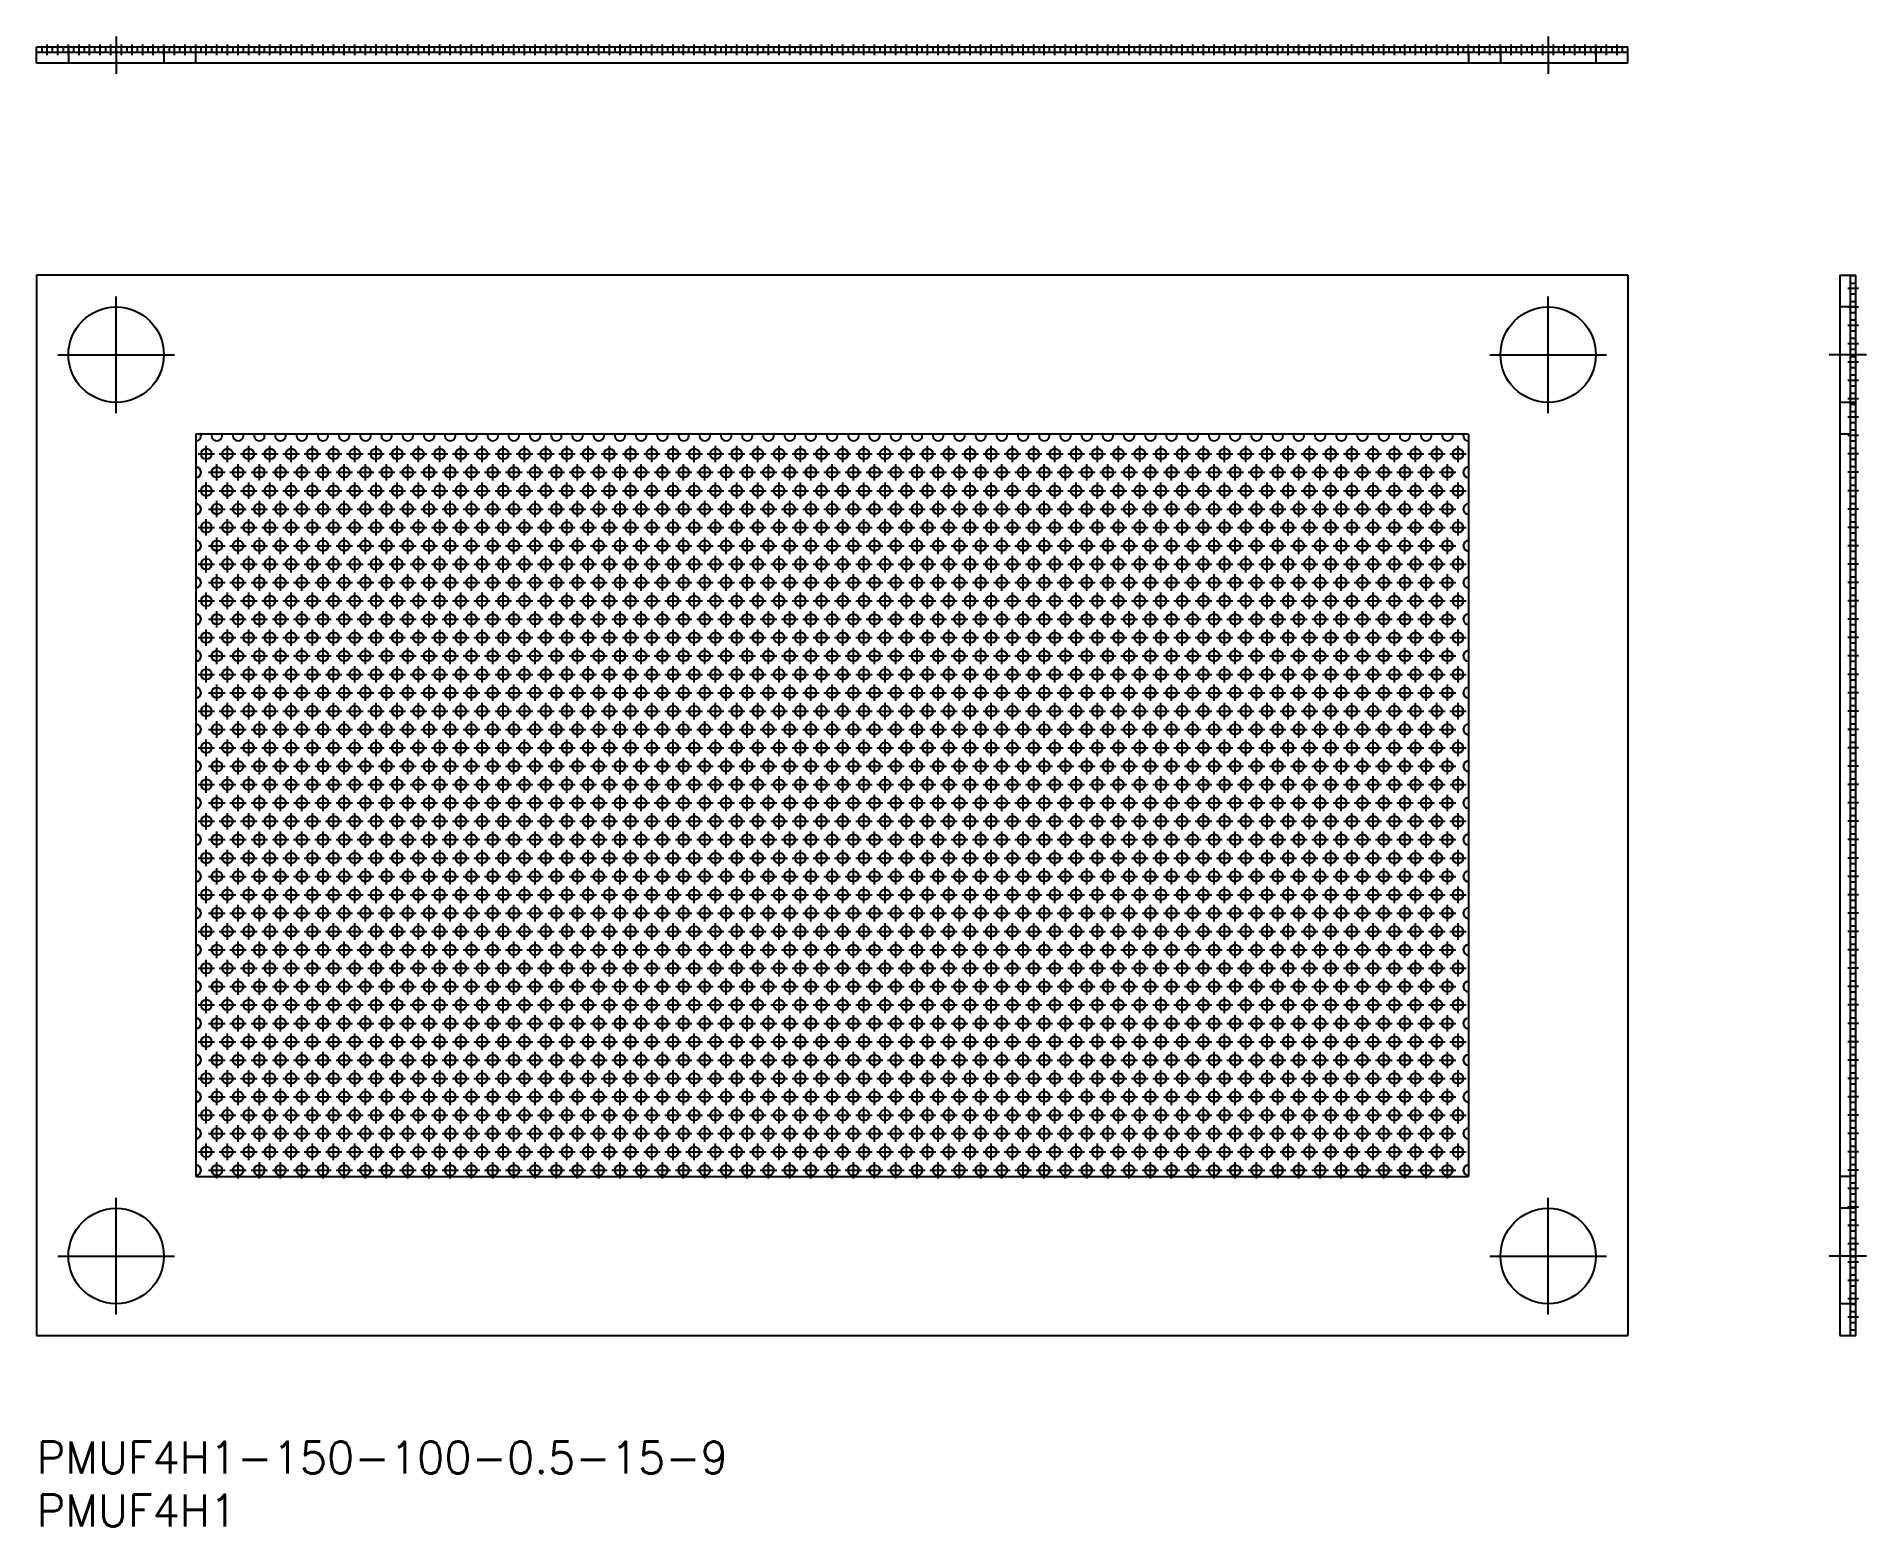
# Model space of a CAD drawing. Extents: x 0 to 172, y -8 to 133.
import ezdxf

# ---------------------------------------------------------------- set-up
doc = ezdxf.new("R2010")
doc.units = 0
doc.header["$LTSCALE"] = 0.5
doc.linetypes.add('CENTER', pattern=[50.8, 31.75, -6.35, 6.35, -6.35])
doc.linetypes.add('DASHED', pattern=[19.05, 12.7, -6.35])
for name, color, linetype in [('MSM_CENTER', 1, 'CENTER'), ('MSM_CONTINUOUS', 7, 'CONTINUOUS'), ('MSM_DASHED', 4, 'DASHED'), ('MSM_PART_NUMBER', 7, 'CONTINUOUS')]:
    doc.layers.add(name, color=color, linetype=linetype)
doc.styles.get("Standard").update_dxf_attribs({"font": 'txt.shx', "height": 3, "bigfont": 'bigfont.shx'})

# ---------------------------------------------------------------- blocks, each defined once
blk = doc.blocks.new('*U31')
at = {"layer": 'MSM_PART_NUMBER'}
blk.add_text('PMUF4H1-150-100-0.5-15-9', height=3, dxfattribs=at).set_placement((0, -3))
blk = doc.blocks.new('*U32')
at = {"layer": 'MSM_PART_NUMBER'}
blk.add_text('PMUF4H1', height=3, dxfattribs=at).set_placement((0, -8))

msp = doc.modelspace()

# ---------------------------------------------------------------- linework, layer by layer
at = {"layer": 'MSM_CENTER'}
for p, q in [((1, 130.75), (1, 131.75)), ((2, 130.75), (2, 131.75)), ((3, 130.75), (3, 131.75)), ((4, 130.75), (4, 131.75)), ((5, 130.75), (5, 131.75)), ((6, 130.75), (6, 131.75)), ((7, 130.75), (7, 131.75)), ((7.5, 132.5), (7.5, 129)), ((8, 130.75), (8, 131.75)), ((9, 130.75), (9, 131.75)), ((10, 130.75), (10, 131.75)), ((11, 130.75), (11, 131.75)), ((12, 130.75), (12, 131.75)), ((13, 130.75), (13, 131.75)), ((14, 130.75), (14, 131.75)), ((15, 130.75), (15, 131.75)), ((16, 130.75), (16, 131.75)), ((17, 130.75), (17, 131.75)), ((18, 130.75), (18, 131.75)), ((19, 130.75), (19, 131.75)), ((20, 130.75), (20, 131.75)), ((21, 130.75), (21, 131.75)), ((22, 130.75), (22, 131.75)), ((23, 130.75), (23, 131.75)), ((24, 130.75), (24, 131.75)), ((25, 130.75), (25, 131.75)), ((26, 130.75), (26, 131.75)), ((27, 130.75), (27, 131.75)), ((28, 130.75), (28, 131.75)), ((29, 130.75), (29, 131.75)), ((30, 130.75), (30, 131.75)), ((31, 130.75), (31, 131.75)), ((32, 130.75), (32, 131.75)), ((33, 130.75), (33, 131.75)), ((34, 130.75), (34, 131.75)), ((35, 130.75), (35, 131.75)), ((36, 130.75), (36, 131.75)), ((37, 130.75), (37, 131.75)), ((38, 130.75), (38, 131.75)), ((39, 130.75), (39, 131.75)), ((40, 130.75), (40, 131.75)), ((41, 130.75), (41, 131.75)), ((42, 130.75), (42, 131.75)), ((43, 130.75), (43, 131.75)), ((44, 130.75), (44, 131.75)), ((45, 130.75), (45, 131.75)), ((46, 130.75), (46, 131.75)), ((47, 130.75), (47, 131.75)), ((48, 130.75), (48, 131.75)), ((49, 130.75), (49, 131.75)), ((50, 130.75), (50, 131.75)), ((51, 130.75), (51, 131.75)), ((52, 130.75), (52, 131.75)), ((53, 130.75), (53, 131.75)), ((54, 130.75), (54, 131.75)), ((55, 130.75), (55, 131.75)), ((56, 130.75), (56, 131.75)), ((57, 130.75), (57, 131.75)), ((58, 130.75), (58, 131.75)), ((59, 130.75), (59, 131.75)), ((60, 130.75), (60, 131.75)), ((61, 130.75), (61, 131.75)), ((62, 130.75), (62, 131.75)), ((63, 130.75), (63, 131.75)), ((64, 130.75), (64, 131.75)), ((65, 130.75), (65, 131.75)), ((66, 130.75), (66, 131.75)), ((67, 130.75), (67, 131.75)), ((68, 130.75), (68, 131.75)), ((69, 130.75), (69, 131.75)), ((70, 130.75), (70, 131.75)), ((71, 130.75), (71, 131.75)), ((72, 130.75), (72, 131.75)), ((73, 130.75), (73, 131.75)), ((74, 130.75), (74, 131.75)), ((75, 130.75), (75, 131.75)), ((76, 130.75), (76, 131.75)), ((77, 130.75), (77, 131.75)), ((78, 130.75), (78, 131.75)), ((79, 130.75), (79, 131.75)), ((80, 130.75), (80, 131.75)), ((81, 130.75), (81, 131.75)), ((82, 130.75), (82, 131.75)), ((83, 130.75), (83, 131.75)), ((84, 130.75), (84, 131.75)), ((85, 130.75), (85, 131.75)), ((86, 130.75), (86, 131.75)), ((87, 130.75), (87, 131.75)), ((88, 130.75), (88, 131.75)), ((89, 130.75), (89, 131.75)), ((90, 130.75), (90, 131.75)), ((91, 130.75), (91, 131.75)), ((92, 130.75), (92, 131.75)), ((93, 130.75), (93, 131.75)), ((94, 130.75), (94, 131.75)), ((95, 130.75), (95, 131.75)), ((96, 130.75), (96, 131.75)), ((97, 130.75), (97, 131.75)), ((98, 130.75), (98, 131.75)), ((99, 130.75), (99, 131.75)), ((100, 130.75), (100, 131.75)), ((101, 130.75), (101, 131.75)), ((102, 130.75), (102, 131.75)), ((103, 130.75), (103, 131.75)), ((104, 130.75), (104, 131.75)), ((105, 130.75), (105, 131.75)), ((106, 130.75), (106, 131.75)), ((107, 130.75), (107, 131.75)), ((108, 130.75), (108, 131.75)), ((109, 130.75), (109, 131.75)), ((110, 130.75), (110, 131.75)), ((111, 130.75), (111, 131.75)), ((112, 130.75), (112, 131.75)), ((113, 130.75), (113, 131.75)), ((114, 130.75), (114, 131.75)), ((115, 130.75), (115, 131.75)), ((116, 130.75), (116, 131.75)), ((117, 130.75), (117, 131.75)), ((118, 130.75), (118, 131.75)), ((119, 130.75), (119, 131.75)), ((120, 130.75), (120, 131.75)), ((121, 130.75), (121, 131.75)), ((122, 130.75), (122, 131.75)), ((123, 130.75), (123, 131.75)), ((124, 130.75), (124, 131.75)), ((125, 130.75), (125, 131.75)), ((126, 130.75), (126, 131.75)), ((127, 130.75), (127, 131.75)), ((128, 130.75), (128, 131.75)), ((129, 130.75), (129, 131.75)), ((130, 130.75), (130, 131.75)), ((131, 130.75), (131, 131.75)), ((132, 130.75), (132, 131.75)), ((133, 130.75), (133, 131.75)), ((134, 130.75), (134, 131.75)), ((135, 130.75), (135, 131.75)), ((136, 130.75), (136, 131.75)), ((137, 130.75), (137, 131.75)), ((138, 130.75), (138, 131.75)), ((139, 130.75), (139, 131.75)), ((140, 130.75), (140, 131.75)), ((141, 130.75), (141, 131.75)), ((142, 130.75), (142, 131.75)), ((142.5, 132.5), (142.5, 129)), ((143, 130.75), (143, 131.75)), ((144, 130.75), (144, 131.75)), ((145, 130.75), (145, 131.75)), ((146, 130.75), (146, 131.75)), ((147, 130.75), (147, 131.75)), ((148, 130.75), (148, 131.75)), ((149, 130.75), (149, 131.75)), ((171.75, 108.73), (170.75, 108.73)), ((7.5, 97), (7.5, 108)), ((142.5, 97), (142.5, 108)), ((171.75, 106.99), (170.75, 106.99)), ((171.75, 105.26), (170.75, 105.26)), ((171.75, 103.53), (170.75, 103.53)), ((2, 102.5), (13, 102.5)), ((137, 102.5), (148, 102.5)), ((172.5, 102.5), (169, 102.5)), ((171.75, 101.8), (170.75, 101.8)), ((171.75, 100.07), (170.75, 100.07)), ((171.75, 98.33), (170.75, 98.33)), ((171.75, 96.6), (170.75, 96.6)), ((16, 92.36), (16, 93.91)), ((18, 92.36), (18, 93.91)), ((20, 92.36), (20, 93.91)), ((22, 92.36), (22, 93.91)), ((24, 92.36), (24, 93.91)), ((26, 92.36), (26, 93.91)), ((28, 92.36), (28, 93.91)), ((30, 92.36), (30, 93.91)), ((32, 92.36), (32, 93.91)), ((34, 92.36), (34, 93.91)), ((36, 92.36), (36, 93.91)), ((38, 92.36), (38, 93.91)), ((40, 92.36), (40, 93.91)), ((42, 92.36), (42, 93.91)), ((44, 92.36), (44, 93.91)), ((46, 92.36), (46, 93.91)), ((48, 92.36), (48, 93.91)), ((50, 92.36), (50, 93.91)), ((52, 92.36), (52, 93.91)), ((54, 92.36), (54, 93.91)), ((56, 92.36), (56, 93.91)), ((58, 92.36), (58, 93.91)), ((60, 92.36), (60, 93.91)), ((62, 92.36), (62, 93.91)), ((64, 92.36), (64, 93.91)), ((66, 92.36), (66, 93.91)), ((68, 92.36), (68, 93.91)), ((70, 92.36), (70, 93.91)), ((72, 92.36), (72, 93.91)), ((74, 92.36), (74, 93.91)), ((76, 92.36), (76, 93.91)), ((78, 92.36), (78, 93.91)), ((80, 92.36), (80, 93.91)), ((82, 92.36), (82, 93.91)), ((84, 92.36), (84, 93.91)), ((86, 92.36), (86, 93.91)), ((88, 92.36), (88, 93.91)), ((90, 92.36), (90, 93.91)), ((92, 92.36), (92, 93.91)), ((94, 92.36), (94, 93.91)), ((96, 92.36), (96, 93.91)), ((98, 92.36), (98, 93.91)), ((100, 92.36), (100, 93.91)), ((102, 92.36), (102, 93.91)), ((104, 92.36), (104, 93.91)), ((106, 92.36), (106, 93.91)), ((108, 92.36), (108, 93.91)), ((110, 92.36), (110, 93.91)), ((112, 92.36), (112, 93.91)), ((114, 92.36), (114, 93.91)), ((116, 92.36), (116, 93.91)), ((118, 92.36), (118, 93.91)), ((120, 92.36), (120, 93.91)), ((122, 92.36), (122, 93.91)), ((124, 92.36), (124, 93.91)), ((126, 92.36), (126, 93.91)), ((128, 92.36), (128, 93.91)), ((130, 92.36), (130, 93.91)), ((132, 92.36), (132, 93.91)), ((134, 92.36), (134, 93.91)), ((171.75, 94.87), (170.75, 94.87)), ((15.22, 93.14), (16.77, 93.14)), ((17, 90.63), (17, 92.18)), ((17.22, 93.14), (18.77, 93.14)), ((19, 90.63), (19, 92.18)), ((19.22, 93.14), (20.78, 93.14)), ((21, 90.63), (21, 92.18)), ((21.23, 93.14), (22.78, 93.14)), ((23, 90.63), (23, 92.18)), ((23.22, 93.14), (24.78, 93.14)), ((25, 90.63), (25, 92.18)), ((25.22, 93.14), (26.78, 93.14)), ((27, 90.63), (27, 92.18)), ((27.23, 93.14), (28.78, 93.14)), ((29, 90.63), (29, 92.18)), ((29.22, 93.14), (30.78, 93.14)), ((31, 90.63), (31, 92.18)), ((31.23, 93.14), (32.78, 93.14)), ((33, 90.63), (33, 92.18)), ((33.23, 93.14), (34.78, 93.14)), ((35, 90.63), (35, 92.18)), ((35.22, 93.14), (36.78, 93.14)), ((37, 90.63), (37, 92.18)), ((37.23, 93.14), (38.78, 93.14)), ((39, 90.63), (39, 92.18)), ((39.22, 93.14), (40.77, 93.14)), ((41, 90.63), (41, 92.18)), ((41.22, 93.14), (42.77, 93.14)), ((43, 90.63), (43, 92.18)), ((43.22, 93.14), (44.77, 93.14)), ((45, 90.63), (45, 92.18)), ((45.22, 93.14), (46.78, 93.14)), ((47, 90.63), (47, 92.18)), ((47.22, 93.14), (48.78, 93.14)), ((49, 90.63), (49, 92.18)), ((49.22, 93.14), (50.77, 93.14)), ((51, 90.63), (51, 92.18)), ((51.22, 93.14), (52.77, 93.14)), ((53, 90.63), (53, 92.18)), ((53.22, 93.14), (54.77, 93.14)), ((55, 90.63), (55, 92.18)), ((55.22, 93.14), (56.78, 93.14)), ((57, 90.63), (57, 92.18)), ((57.23, 93.14), (58.78, 93.14)), ((59, 90.63), (59, 92.18)), ((59.22, 93.14), (60.77, 93.14)), ((61, 90.63), (61, 92.18)), ((61.22, 93.14), (62.77, 93.14)), ((63, 90.63), (63, 92.18)), ((63.22, 93.14), (64.78, 93.14)), ((65, 90.63), (65, 92.18)), ((65.22, 93.14), (66.78, 93.14)), ((67, 90.63), (67, 92.18)), ((67.22, 93.14), (68.78, 93.14)), ((69, 90.63), (69, 92.18)), ((69.22, 93.14), (70.78, 93.14)), ((71, 90.63), (71, 92.18)), ((71.22, 93.14), (72.78, 93.14)), ((73, 90.63), (73, 92.18)), ((73.22, 93.14), (74.78, 93.14)), ((75, 90.63), (75, 92.18)), ((75.22, 93.14), (76.77, 93.14)), ((77, 90.63), (77, 92.18)), ((77.22, 93.14), (78.78, 93.14)), ((79, 90.63), (79, 92.18)), ((79.22, 93.14), (80.78, 93.14)), ((81, 90.63), (81, 92.18)), ((81.22, 93.14), (82.78, 93.14)), ((83, 90.63), (83, 92.18)), ((83.22, 93.14), (84.78, 93.14)), ((85, 90.63), (85, 92.18)), ((85.22, 93.14), (86.78, 93.14)), ((87, 90.63), (87, 92.18)), ((87.22, 93.14), (88.78, 93.14)), ((89, 90.63), (89, 92.18)), ((89.22, 93.14), (90.78, 93.14)), ((91, 90.63), (91, 92.18)), ((91.22, 93.14), (92.78, 93.14)), ((93, 90.63), (93, 92.18)), ((93.22, 93.14), (94.78, 93.14)), ((95, 90.63), (95, 92.18)), ((95.22, 93.14), (96.78, 93.14)), ((97, 90.63), (97, 92.18)), ((97.22, 93.14), (98.78, 93.14)), ((99, 90.63), (99, 92.18)), ((99.22, 93.14), (100.78, 93.14)), ((101, 90.63), (101, 92.18)), ((101.22, 93.14), (102.78, 93.14)), ((103, 90.63), (103, 92.18)), ((103.22, 93.14), (104.78, 93.14)), ((105, 90.63), (105, 92.18)), ((105.22, 93.14), (106.78, 93.14)), ((107, 90.63), (107, 92.18)), ((107.22, 93.14), (108.78, 93.14)), ((109, 90.63), (109, 92.18)), ((109.22, 93.14), (110.78, 93.14)), ((111, 90.63), (111, 92.18)), ((111.22, 93.14), (112.78, 93.14)), ((113, 90.63), (113, 92.18)), ((113.22, 93.14), (114.78, 93.14)), ((115, 90.63), (115, 92.18)), ((115.22, 93.14), (116.78, 93.14)), ((117, 90.63), (117, 92.18)), ((117.22, 93.14), (118.78, 93.14)), ((119, 90.63), (119, 92.18)), ((119.22, 93.14), (120.78, 93.14)), ((121, 90.63), (121, 92.18)), ((121.22, 93.14), (122.78, 93.14)), ((123, 90.63), (123, 92.18)), ((123.22, 93.14), (124.78, 93.14)), ((125, 90.63), (125, 92.18)), ((125.22, 93.14), (126.78, 93.14)), ((127, 90.63), (127, 92.18)), ((127.22, 93.14), (128.78, 93.14)), ((129, 90.63), (129, 92.18)), ((129.22, 93.14), (130.78, 93.14)), ((131, 90.63), (131, 92.18)), ((131.22, 93.14), (132.78, 93.14)), ((133, 90.63), (133, 92.18)), ((133.22, 93.14), (134.78, 93.14)), ((171.75, 93.14), (170.75, 93.14)), ((16, 88.9), (16, 90.45)), ((16.22, 91.41), (17.77, 91.41)), ((18, 88.9), (18, 90.45)), ((18.22, 91.41), (19.77, 91.41)), ((20, 88.9), (20, 90.45)), ((20.22, 91.41), (21.78, 91.41)), ((22, 88.9), (22, 90.45)), ((22.23, 91.41), (23.78, 91.41)), ((24, 88.9), (24, 90.45)), ((24.22, 91.41), (25.78, 91.41)), ((26, 88.9), (26, 90.45)), ((26.23, 91.41), (27.78, 91.41)), ((28, 88.9), (28, 90.45)), ((28.23, 91.41), (29.78, 91.41)), ((30, 88.9), (30, 90.45)), ((30.22, 91.41), (31.78, 91.41)), ((32, 88.9), (32, 90.45)), ((32.23, 91.41), (33.78, 91.41)), ((34, 88.9), (34, 90.45)), ((34.22, 91.41), (35.78, 91.41)), ((36, 88.9), (36, 90.45)), ((36.23, 91.41), (37.78, 91.41)), ((38, 88.9), (38, 90.45)), ((38.23, 91.41), (39.78, 91.41)), ((40, 88.9), (40, 90.45)), ((40.22, 91.41), (41.78, 91.41)), ((42, 88.9), (42, 90.45)), ((42.22, 91.41), (43.77, 91.41)), ((44, 88.9), (44, 90.45)), ((44.22, 91.41), (45.77, 91.41)), ((46, 88.9), (46, 90.45)), ((46.22, 91.41), (47.77, 91.41)), ((48, 88.9), (48, 90.45)), ((48.22, 91.41), (49.77, 91.41)), ((50, 88.9), (50, 90.45)), ((50.22, 91.41), (51.78, 91.41)), ((52, 88.9), (52, 90.45)), ((52.23, 91.41), (53.78, 91.41)), ((54, 88.9), (54, 90.45)), ((54.22, 91.41), (55.77, 91.41)), ((56, 88.9), (56, 90.45)), ((56.22, 91.41), (57.77, 91.41)), ((58, 88.9), (58, 90.45)), ((58.22, 91.41), (59.77, 91.41)), ((60, 88.9), (60, 90.45)), ((60.22, 91.41), (61.78, 91.41)), ((62, 88.9), (62, 90.45)), ((62.23, 91.41), (63.78, 91.41)), ((64, 88.9), (64, 90.45)), ((64.22, 91.41), (65.78, 91.41)), ((66, 88.9), (66, 90.45)), ((66.22, 91.41), (67.78, 91.41)), ((68, 88.9), (68, 90.45)), ((68.22, 91.41), (69.78, 91.41)), ((70, 88.9), (70, 90.45)), ((70.22, 91.41), (71.78, 91.41)), ((72, 88.9), (72, 90.45)), ((72.22, 91.41), (73.78, 91.41)), ((74, 88.9), (74, 90.45)), ((74.22, 91.41), (75.78, 91.41)), ((76, 88.9), (76, 90.45)), ((76.22, 91.41), (77.78, 91.41)), ((78, 88.9), (78, 90.45)), ((78.22, 91.41), (79.78, 91.41)), ((80, 88.9), (80, 90.45)), ((80.22, 91.41), (81.78, 91.41)), ((82, 88.9), (82, 90.45)), ((82.22, 91.41), (83.78, 91.41)), ((84, 88.9), (84, 90.45)), ((84.22, 91.41), (85.78, 91.41)), ((86, 88.9), (86, 90.45)), ((86.22, 91.41), (87.78, 91.41)), ((88, 88.9), (88, 90.45)), ((88.22, 91.41), (89.78, 91.41)), ((90, 88.9), (90, 90.45)), ((90.22, 91.41), (91.78, 91.41)), ((92, 88.9), (92, 90.45)), ((92.22, 91.41), (93.78, 91.41)), ((94, 88.9), (94, 90.45)), ((94.22, 91.41), (95.78, 91.41)), ((96, 88.9), (96, 90.45)), ((96.22, 91.41), (97.78, 91.41)), ((98, 88.9), (98, 90.45)), ((98.22, 91.41), (99.78, 91.41)), ((100, 88.9), (100, 90.45)), ((100.22, 91.41), (101.78, 91.41)), ((102, 88.9), (102, 90.45)), ((102.22, 91.41), (103.78, 91.41)), ((104, 88.9), (104, 90.45)), ((104.22, 91.41), (105.78, 91.41)), ((106, 88.9), (106, 90.45)), ((106.22, 91.41), (107.78, 91.41)), ((108, 88.9), (108, 90.45)), ((108.22, 91.41), (109.78, 91.41)), ((110, 88.9), (110, 90.45)), ((110.22, 91.41), (111.78, 91.41)), ((112, 88.9), (112, 90.45)), ((112.22, 91.41), (113.78, 91.41)), ((114, 88.9), (114, 90.45)), ((114.22, 91.41), (115.78, 91.41)), ((116, 88.9), (116, 90.45)), ((116.22, 91.41), (117.78, 91.41)), ((118, 88.9), (118, 90.45)), ((118.22, 91.41), (119.78, 91.41)), ((120, 88.9), (120, 90.45)), ((120.22, 91.41), (121.78, 91.41)), ((122, 88.9), (122, 90.45)), ((122.22, 91.41), (123.78, 91.41)), ((124, 88.9), (124, 90.45)), ((124.22, 91.41), (125.78, 91.41)), ((126, 88.9), (126, 90.45)), ((126.22, 91.41), (127.78, 91.41)), ((128, 88.9), (128, 90.45)), ((128.22, 91.41), (129.78, 91.41)), ((130, 88.9), (130, 90.45)), ((130.22, 91.41), (131.78, 91.41)), ((132, 88.9), (132, 90.45)), ((132.22, 91.41), (133.78, 91.41)), ((134, 88.9), (134, 90.45)), ((171.75, 91.41), (170.75, 91.41)), ((15.22, 89.67), (16.77, 89.67)), ((17, 87.17), (17, 88.72)), ((17.22, 89.67), (18.77, 89.67)), ((19, 87.17), (19, 88.72)), ((19.22, 89.67), (20.78, 89.67)), ((21, 87.17), (21, 88.72)), ((21.23, 89.67), (22.78, 89.67)), ((23, 87.17), (23, 88.72)), ((23.22, 89.67), (24.78, 89.67)), ((25, 87.17), (25, 88.72)), ((25.22, 89.67), (26.78, 89.67)), ((27, 87.17), (27, 88.72)), ((27.23, 89.67), (28.78, 89.67)), ((29, 87.17), (29, 88.72)), ((29.22, 89.67), (30.78, 89.67)), ((31, 87.17), (31, 88.72)), ((31.23, 89.67), (32.78, 89.67)), ((33, 87.17), (33, 88.72)), ((33.23, 89.67), (34.78, 89.67)), ((35, 87.17), (35, 88.72)), ((35.22, 89.67), (36.78, 89.67)), ((37, 87.17), (37, 88.72)), ((37.23, 89.67), (38.78, 89.67)), ((39, 87.17), (39, 88.72)), ((39.22, 89.67), (40.77, 89.67)), ((41, 87.17), (41, 88.72)), ((41.22, 89.67), (42.77, 89.67)), ((43, 87.17), (43, 88.72)), ((43.22, 89.67), (44.77, 89.67)), ((45, 87.17), (45, 88.72)), ((45.22, 89.67), (46.78, 89.67)), ((47, 87.17), (47, 88.72)), ((47.22, 89.67), (48.78, 89.67)), ((49, 87.17), (49, 88.72)), ((49.22, 89.67), (50.77, 89.67)), ((51, 87.17), (51, 88.72)), ((51.22, 89.67), (52.77, 89.67)), ((53, 87.17), (53, 88.72)), ((53.22, 89.67), (54.77, 89.67)), ((55, 87.17), (55, 88.72)), ((55.22, 89.67), (56.78, 89.67)), ((57, 87.17), (57, 88.72)), ((57.23, 89.67), (58.78, 89.67)), ((59, 87.17), (59, 88.72)), ((59.22, 89.67), (60.77, 89.67)), ((61, 87.17), (61, 88.72)), ((61.22, 89.67), (62.77, 89.67)), ((63, 87.17), (63, 88.72)), ((63.22, 89.67), (64.78, 89.67)), ((65, 87.17), (65, 88.72)), ((65.22, 89.67), (66.78, 89.67)), ((67, 87.17), (67, 88.72)), ((67.22, 89.67), (68.78, 89.67)), ((69, 87.17), (69, 88.72)), ((69.22, 89.67), (70.78, 89.67)), ((71, 87.17), (71, 88.72)), ((71.22, 89.67), (72.78, 89.67)), ((73, 87.17), (73, 88.72)), ((73.22, 89.67), (74.78, 89.67)), ((75, 87.17), (75, 88.72)), ((75.22, 89.67), (76.77, 89.67)), ((77, 87.17), (77, 88.72)), ((77.22, 89.67), (78.78, 89.67)), ((79, 87.17), (79, 88.72)), ((79.22, 89.67), (80.78, 89.67)), ((81, 87.17), (81, 88.72)), ((81.22, 89.67), (82.78, 89.67)), ((83, 87.17), (83, 88.72)), ((83.22, 89.67), (84.78, 89.67)), ((85, 87.17), (85, 88.72)), ((85.22, 89.67), (86.78, 89.67)), ((87, 87.17), (87, 88.72)), ((87.22, 89.67), (88.78, 89.67)), ((89, 87.17), (89, 88.72)), ((89.22, 89.67), (90.78, 89.67)), ((91, 87.17), (91, 88.72)), ((91.22, 89.67), (92.78, 89.67)), ((93, 87.17), (93, 88.72)), ((93.22, 89.67), (94.78, 89.67)), ((95, 87.17), (95, 88.72)), ((95.22, 89.67), (96.78, 89.67)), ((97, 87.17), (97, 88.72)), ((97.22, 89.67), (98.78, 89.67)), ((99, 87.17), (99, 88.72)), ((99.22, 89.67), (100.78, 89.67)), ((101, 87.17), (101, 88.72)), ((101.22, 89.67), (102.78, 89.67)), ((103, 87.17), (103, 88.72)), ((103.22, 89.67), (104.78, 89.67)), ((105, 87.17), (105, 88.72)), ((105.22, 89.67), (106.78, 89.67)), ((107, 87.17), (107, 88.72)), ((107.22, 89.67), (108.78, 89.67)), ((109, 87.17), (109, 88.72)), ((109.22, 89.67), (110.78, 89.67)), ((111, 87.17), (111, 88.72)), ((111.22, 89.67), (112.78, 89.67)), ((113, 87.17), (113, 88.72)), ((113.22, 89.67), (114.78, 89.67)), ((115, 87.17), (115, 88.72)), ((115.22, 89.67), (116.78, 89.67)), ((117, 87.17), (117, 88.72)), ((117.22, 89.67), (118.78, 89.67)), ((119, 87.17), (119, 88.72)), ((119.22, 89.67), (120.78, 89.67)), ((121, 87.17), (121, 88.72)), ((121.22, 89.67), (122.78, 89.67)), ((123, 87.17), (123, 88.72)), ((123.22, 89.67), (124.78, 89.67)), ((125, 87.17), (125, 88.72)), ((125.22, 89.67), (126.78, 89.67)), ((127, 87.17), (127, 88.72)), ((127.22, 89.67), (128.78, 89.67)), ((129, 87.17), (129, 88.72)), ((129.22, 89.67), (130.78, 89.67)), ((131, 87.17), (131, 88.72)), ((131.22, 89.67), (132.78, 89.67)), ((133, 87.17), (133, 88.72)), ((133.22, 89.67), (134.78, 89.67)), ((171.75, 89.67), (170.75, 89.67)), ((16, 85.44), (16, 86.99)), ((16.22, 87.94), (17.77, 87.94)), ((18, 85.44), (18, 86.99)), ((18.22, 87.94), (19.77, 87.94)), ((20, 85.44), (20, 86.99)), ((20.22, 87.94), (21.78, 87.94)), ((22, 85.44), (22, 86.99)), ((22.23, 87.94), (23.78, 87.94)), ((24, 85.44), (24, 86.99)), ((24.22, 87.94), (25.78, 87.94)), ((26, 85.44), (26, 86.99)), ((26.23, 87.94), (27.78, 87.94)), ((28, 85.44), (28, 86.99)), ((28.23, 87.94), (29.78, 87.94)), ((30, 85.44), (30, 86.99)), ((30.22, 87.94), (31.78, 87.94)), ((32, 85.44), (32, 86.99)), ((32.23, 87.94), (33.78, 87.94)), ((34, 85.44), (34, 86.99)), ((34.22, 87.94), (35.78, 87.94)), ((36, 85.44), (36, 86.99)), ((36.23, 87.94), (37.78, 87.94)), ((38, 85.44), (38, 86.99)), ((38.23, 87.94), (39.78, 87.94)), ((40, 85.44), (40, 86.99)), ((40.22, 87.94), (41.78, 87.94)), ((42, 85.44), (42, 86.99)), ((42.22, 87.94), (43.77, 87.94)), ((44, 85.44), (44, 86.99)), ((44.22, 87.94), (45.77, 87.94)), ((46, 85.44), (46, 86.99)), ((46.22, 87.94), (47.77, 87.94)), ((48, 85.44), (48, 86.99)), ((48.22, 87.94), (49.77, 87.94)), ((50, 85.44), (50, 86.99)), ((50.22, 87.94), (51.78, 87.94)), ((52, 85.44), (52, 86.99)), ((52.23, 87.94), (53.78, 87.94)), ((54, 85.44), (54, 86.99)), ((54.22, 87.94), (55.77, 87.94)), ((56, 85.44), (56, 86.99)), ((56.22, 87.94), (57.77, 87.94)), ((58, 85.44), (58, 86.99)), ((58.22, 87.94), (59.77, 87.94)), ((60, 85.44), (60, 86.99)), ((60.22, 87.94), (61.78, 87.94)), ((62, 85.44), (62, 86.99)), ((62.23, 87.94), (63.78, 87.94)), ((64, 85.44), (64, 86.99)), ((64.22, 87.94), (65.78, 87.94)), ((66, 85.44), (66, 86.99)), ((66.22, 87.94), (67.78, 87.94)), ((68, 85.44), (68, 86.99)), ((68.22, 87.94), (69.78, 87.94)), ((70, 85.44), (70, 86.99)), ((70.22, 87.94), (71.78, 87.94)), ((72, 85.44), (72, 86.99)), ((72.22, 87.94), (73.78, 87.94)), ((74, 85.44), (74, 86.99)), ((74.22, 87.94), (75.78, 87.94)), ((76, 85.44), (76, 86.99)), ((76.22, 87.94), (77.78, 87.94)), ((78, 85.44), (78, 86.99)), ((78.22, 87.94), (79.78, 87.94)), ((80, 85.44), (80, 86.99)), ((80.22, 87.94), (81.78, 87.94)), ((82, 85.44), (82, 86.99)), ((82.22, 87.94), (83.78, 87.94)), ((84, 85.44), (84, 86.99)), ((84.22, 87.94), (85.78, 87.94)), ((86, 85.44), (86, 86.99)), ((86.22, 87.94), (87.78, 87.94)), ((88, 85.44), (88, 86.99)), ((88.22, 87.94), (89.78, 87.94)), ((90, 85.44), (90, 86.99)), ((90.22, 87.94), (91.78, 87.94)), ((92, 85.44), (92, 86.99)), ((92.22, 87.94), (93.78, 87.94)), ((94, 85.44), (94, 86.99)), ((94.22, 87.94), (95.78, 87.94)), ((96, 85.44), (96, 86.99)), ((96.22, 87.94), (97.78, 87.94)), ((98, 85.44), (98, 86.99)), ((98.22, 87.94), (99.78, 87.94)), ((100, 85.44), (100, 86.99)), ((100.22, 87.94), (101.78, 87.94)), ((102, 85.44), (102, 86.99)), ((102.22, 87.94), (103.78, 87.94)), ((104, 85.44), (104, 86.99)), ((104.22, 87.94), (105.78, 87.94)), ((106, 85.44), (106, 86.99)), ((106.22, 87.94), (107.78, 87.94)), ((108, 85.44), (108, 86.99)), ((108.22, 87.94), (109.78, 87.94)), ((110, 85.44), (110, 86.99)), ((110.22, 87.94), (111.78, 87.94)), ((112, 85.44), (112, 86.99)), ((112.22, 87.94), (113.78, 87.94)), ((114, 85.44), (114, 86.99)), ((114.22, 87.94), (115.78, 87.94)), ((116, 85.44), (116, 86.99)), ((116.22, 87.94), (117.78, 87.94)), ((118, 85.44), (118, 86.99)), ((118.22, 87.94), (119.78, 87.94)), ((120, 85.44), (120, 86.99)), ((120.22, 87.94), (121.78, 87.94)), ((122, 85.44), (122, 86.99)), ((122.22, 87.94), (123.78, 87.94)), ((124, 85.44), (124, 86.99)), ((124.22, 87.94), (125.78, 87.94)), ((126, 85.44), (126, 86.99)), ((126.22, 87.94), (127.78, 87.94)), ((128, 85.44), (128, 86.99)), ((128.22, 87.94), (129.78, 87.94)), ((130, 85.44), (130, 86.99)), ((130.22, 87.94), (131.78, 87.94)), ((132, 85.44), (132, 86.99)), ((132.22, 87.94), (133.78, 87.94)), ((134, 85.44), (134, 86.99)), ((171.75, 87.94), (170.75, 87.94)), ((15.22, 86.21), (16.77, 86.21)), ((17, 83.7), (17, 85.25)), ((17.22, 86.21), (18.77, 86.21)), ((19, 83.7), (19, 85.25)), ((19.22, 86.21), (20.78, 86.21)), ((21, 83.7), (21, 85.25)), ((21.23, 86.21), (22.78, 86.21)), ((23, 83.7), (23, 85.25)), ((23.22, 86.21), (24.78, 86.21)), ((25, 83.7), (25, 85.25)), ((25.22, 86.21), (26.78, 86.21)), ((27, 83.7), (27, 85.25)), ((27.23, 86.21), (28.78, 86.21)), ((29, 83.7), (29, 85.25)), ((29.22, 86.21), (30.78, 86.21)), ((31, 83.7), (31, 85.25)), ((31.23, 86.21), (32.78, 86.21)), ((33, 83.7), (33, 85.25)), ((33.23, 86.21), (34.78, 86.21)), ((35, 83.7), (35, 85.25)), ((35.22, 86.21), (36.78, 86.21)), ((37, 83.7), (37, 85.25)), ((37.23, 86.21), (38.78, 86.21)), ((39, 83.7), (39, 85.25)), ((39.22, 86.21), (40.77, 86.21)), ((41, 83.7), (41, 85.25)), ((41.22, 86.21), (42.77, 86.21)), ((43, 83.7), (43, 85.25)), ((43.22, 86.21), (44.77, 86.21)), ((45, 83.7), (45, 85.25)), ((45.22, 86.21), (46.78, 86.21)), ((47, 83.7), (47, 85.25)), ((47.22, 86.21), (48.78, 86.21)), ((49, 83.7), (49, 85.25)), ((49.22, 86.21), (50.77, 86.21)), ((51, 83.7), (51, 85.25)), ((51.22, 86.21), (52.77, 86.21)), ((53, 83.7), (53, 85.25)), ((53.22, 86.21), (54.77, 86.21)), ((55, 83.7), (55, 85.25)), ((55.22, 86.21), (56.78, 86.21)), ((57, 83.7), (57, 85.25)), ((57.23, 86.21), (58.78, 86.21)), ((59, 83.7), (59, 85.25)), ((59.22, 86.21), (60.77, 86.21)), ((61, 83.7), (61, 85.25)), ((61.22, 86.21), (62.77, 86.21)), ((63, 83.7), (63, 85.25)), ((63.22, 86.21), (64.78, 86.21)), ((65, 83.7), (65, 85.25)), ((65.22, 86.21), (66.78, 86.21)), ((67, 83.7), (67, 85.25)), ((67.22, 86.21), (68.78, 86.21)), ((69, 83.7), (69, 85.25)), ((69.22, 86.21), (70.78, 86.21)), ((71, 83.7), (71, 85.25)), ((71.22, 86.21), (72.78, 86.21)), ((73, 83.7), (73, 85.25)), ((73.22, 86.21), (74.78, 86.21)), ((75, 83.7), (75, 85.25)), ((75.22, 86.21), (76.77, 86.21)), ((77, 83.7), (77, 85.25)), ((77.22, 86.21), (78.78, 86.21)), ((79, 83.7), (79, 85.25)), ((79.22, 86.21), (80.78, 86.21)), ((81, 83.7), (81, 85.25)), ((81.22, 86.21), (82.78, 86.21)), ((83, 83.7), (83, 85.25)), ((83.22, 86.21), (84.78, 86.21)), ((85, 83.7), (85, 85.25)), ((85.22, 86.21), (86.78, 86.21)), ((87, 83.7), (87, 85.25)), ((87.22, 86.21), (88.78, 86.21)), ((89, 83.7), (89, 85.25)), ((89.22, 86.21), (90.78, 86.21)), ((91, 83.7), (91, 85.25)), ((91.22, 86.21), (92.78, 86.21)), ((93, 83.7), (93, 85.25)), ((93.22, 86.21), (94.78, 86.21)), ((95, 83.7), (95, 85.25)), ((95.22, 86.21), (96.78, 86.21)), ((97, 83.7), (97, 85.25)), ((97.22, 86.21), (98.78, 86.21)), ((99, 83.7), (99, 85.25)), ((99.22, 86.21), (100.78, 86.21)), ((101, 83.7), (101, 85.25)), ((101.22, 86.21), (102.78, 86.21)), ((103, 83.7), (103, 85.25)), ((103.22, 86.21), (104.78, 86.21)), ((105, 83.7), (105, 85.25)), ((105.22, 86.21), (106.78, 86.21)), ((107, 83.7), (107, 85.25)), ((107.22, 86.21), (108.78, 86.21)), ((109, 83.7), (109, 85.25)), ((109.22, 86.21), (110.78, 86.21)), ((111, 83.7), (111, 85.25)), ((111.22, 86.21), (112.78, 86.21)), ((113, 83.7), (113, 85.25)), ((113.22, 86.21), (114.78, 86.21)), ((115, 83.7), (115, 85.25)), ((115.22, 86.21), (116.78, 86.21)), ((117, 83.7), (117, 85.25)), ((117.22, 86.21), (118.78, 86.21)), ((119, 83.7), (119, 85.25)), ((119.22, 86.21), (120.78, 86.21)), ((121, 83.7), (121, 85.25)), ((121.22, 86.21), (122.78, 86.21)), ((123, 83.7), (123, 85.25)), ((123.22, 86.21), (124.78, 86.21)), ((125, 83.7), (125, 85.25)), ((125.22, 86.21), (126.78, 86.21)), ((127, 83.7), (127, 85.25)), ((127.22, 86.21), (128.78, 86.21)), ((129, 83.7), (129, 85.25)), ((129.22, 86.21), (130.78, 86.21)), ((131, 83.7), (131, 85.25)), ((131.22, 86.21), (132.78, 86.21)), ((133, 83.7), (133, 85.25)), ((133.22, 86.21), (134.78, 86.21)), ((171.75, 86.21), (170.75, 86.21)), ((16, 81.97), (16, 83.52)), ((16.22, 84.48), (17.77, 84.48)), ((18, 81.97), (18, 83.52)), ((18.22, 84.48), (19.77, 84.48)), ((20, 81.97), (20, 83.52)), ((20.22, 84.48), (21.78, 84.48)), ((22, 81.97), (22, 83.52)), ((22.23, 84.48), (23.78, 84.48)), ((24, 81.97), (24, 83.52)), ((24.22, 84.48), (25.78, 84.48)), ((26, 81.97), (26, 83.52)), ((26.23, 84.48), (27.78, 84.48)), ((28, 81.97), (28, 83.52)), ((28.23, 84.48), (29.78, 84.48)), ((30, 81.97), (30, 83.52)), ((30.22, 84.48), (31.78, 84.48)), ((32, 81.97), (32, 83.52)), ((32.23, 84.48), (33.78, 84.48)), ((34, 81.97), (34, 83.52)), ((34.22, 84.48), (35.78, 84.48)), ((36, 81.97), (36, 83.52)), ((36.23, 84.48), (37.78, 84.48)), ((38, 81.97), (38, 83.52)), ((38.23, 84.48), (39.78, 84.48)), ((40, 81.97), (40, 83.52)), ((40.22, 84.48), (41.78, 84.48)), ((42, 81.97), (42, 83.52)), ((42.22, 84.48), (43.77, 84.48)), ((44, 81.97), (44, 83.52)), ((44.22, 84.48), (45.77, 84.48)), ((46, 81.97), (46, 83.52)), ((46.22, 84.48), (47.77, 84.48)), ((48, 81.97), (48, 83.52)), ((48.22, 84.48), (49.77, 84.48)), ((50, 81.97), (50, 83.52)), ((50.22, 84.48), (51.78, 84.48)), ((52, 81.97), (52, 83.52)), ((52.23, 84.48), (53.78, 84.48)), ((54, 81.97), (54, 83.52)), ((54.22, 84.48), (55.77, 84.48)), ((56, 81.97), (56, 83.52)), ((56.22, 84.48), (57.77, 84.48)), ((58, 81.97), (58, 83.52)), ((58.22, 84.48), (59.77, 84.48)), ((60, 81.97), (60, 83.52)), ((60.22, 84.48), (61.78, 84.48)), ((62, 81.97), (62, 83.52)), ((62.23, 84.48), (63.78, 84.48)), ((64, 81.97), (64, 83.52)), ((64.22, 84.48), (65.78, 84.48)), ((66, 81.97), (66, 83.52)), ((66.22, 84.48), (67.78, 84.48)), ((68, 81.97), (68, 83.52)), ((68.22, 84.48), (69.78, 84.48)), ((70, 81.97), (70, 83.52)), ((70.22, 84.48), (71.78, 84.48)), ((72, 81.97), (72, 83.52)), ((72.22, 84.48), (73.78, 84.48)), ((74, 81.97), (74, 83.52)), ((74.22, 84.48), (75.78, 84.48)), ((76, 81.97), (76, 83.52)), ((76.22, 84.48), (77.78, 84.48)), ((78, 81.97), (78, 83.52)), ((78.22, 84.48), (79.78, 84.48)), ((80, 81.97), (80, 83.52)), ((80.22, 84.48), (81.78, 84.48)), ((82, 81.97), (82, 83.52)), ((82.22, 84.48), (83.78, 84.48)), ((84, 81.97), (84, 83.52)), ((84.22, 84.48), (85.78, 84.48)), ((86, 81.97), (86, 83.52)), ((86.22, 84.48), (87.78, 84.48)), ((88, 81.97), (88, 83.52)), ((88.22, 84.48), (89.78, 84.48)), ((90, 81.97), (90, 83.52)), ((90.22, 84.48), (91.78, 84.48)), ((92, 81.97), (92, 83.52)), ((92.22, 84.48), (93.78, 84.48)), ((94, 81.97), (94, 83.52)), ((94.22, 84.48), (95.78, 84.48)), ((96, 81.97), (96, 83.52)), ((96.22, 84.48), (97.78, 84.48)), ((98, 81.97), (98, 83.52)), ((98.22, 84.48), (99.78, 84.48)), ((100, 81.97), (100, 83.52)), ((100.22, 84.48), (101.78, 84.48)), ((102, 81.97), (102, 83.52)), ((102.22, 84.48), (103.78, 84.48)), ((104, 81.97), (104, 83.52)), ((104.22, 84.48), (105.78, 84.48)), ((106, 81.97), (106, 83.52)), ((106.22, 84.48), (107.78, 84.48)), ((108, 81.97), (108, 83.52)), ((108.22, 84.48), (109.78, 84.48)), ((110, 81.97), (110, 83.52)), ((110.22, 84.48), (111.78, 84.48)), ((112, 81.97), (112, 83.52)), ((112.22, 84.48), (113.78, 84.48)), ((114, 81.97), (114, 83.52)), ((114.22, 84.48), (115.78, 84.48)), ((116, 81.97), (116, 83.52)), ((116.22, 84.48), (117.78, 84.48)), ((118, 81.97), (118, 83.52)), ((118.22, 84.48), (119.78, 84.48)), ((120, 81.97), (120, 83.52)), ((120.22, 84.48), (121.78, 84.48)), ((122, 81.97), (122, 83.52)), ((122.22, 84.48), (123.78, 84.48)), ((124, 81.97), (124, 83.52)), ((124.22, 84.48), (125.78, 84.48)), ((126, 81.97), (126, 83.52)), ((126.22, 84.48), (127.78, 84.48)), ((128, 81.97), (128, 83.52)), ((128.22, 84.48), (129.78, 84.48)), ((130, 81.97), (130, 83.52)), ((130.22, 84.48), (131.78, 84.48)), ((132, 81.97), (132, 83.52)), ((132.22, 84.48), (133.78, 84.48)), ((134, 81.97), (134, 83.52)), ((171.75, 84.48), (170.75, 84.48)), ((15.22, 82.75), (16.77, 82.75)), ((17, 80.24), (17, 81.79)), ((17.22, 82.75), (18.77, 82.75)), ((19, 80.24), (19, 81.79)), ((19.22, 82.75), (20.78, 82.75)), ((21, 80.24), (21, 81.79)), ((21.23, 82.75), (22.78, 82.75)), ((23, 80.24), (23, 81.79)), ((23.22, 82.75), (24.78, 82.75)), ((25, 80.24), (25, 81.79)), ((25.22, 82.75), (26.78, 82.75)), ((27, 80.24), (27, 81.79)), ((27.23, 82.75), (28.78, 82.75)), ((29, 80.24), (29, 81.79)), ((29.22, 82.75), (30.78, 82.75)), ((31, 80.24), (31, 81.79)), ((31.23, 82.75), (32.78, 82.75)), ((33, 80.24), (33, 81.79)), ((33.23, 82.75), (34.78, 82.75)), ((35, 80.24), (35, 81.79)), ((35.22, 82.75), (36.78, 82.75)), ((37, 80.24), (37, 81.79)), ((37.23, 82.75), (38.78, 82.75)), ((39, 80.24), (39, 81.79)), ((39.22, 82.75), (40.77, 82.75)), ((41, 80.24), (41, 81.79)), ((41.22, 82.75), (42.77, 82.75)), ((43, 80.24), (43, 81.79)), ((43.22, 82.75), (44.77, 82.75)), ((45, 80.24), (45, 81.79)), ((45.22, 82.75), (46.78, 82.75)), ((47, 80.24), (47, 81.79)), ((47.22, 82.75), (48.78, 82.75)), ((49, 80.24), (49, 81.79)), ((49.22, 82.75), (50.77, 82.75)), ((51, 80.24), (51, 81.79)), ((51.22, 82.75), (52.77, 82.75)), ((53, 80.24), (53, 81.79)), ((53.22, 82.75), (54.77, 82.75)), ((55, 80.24), (55, 81.79)), ((55.22, 82.75), (56.78, 82.75)), ((57, 80.24), (57, 81.79)), ((57.23, 82.75), (58.78, 82.75)), ((59, 80.24), (59, 81.79)), ((59.22, 82.75), (60.77, 82.75)), ((61, 80.24), (61, 81.79)), ((61.22, 82.75), (62.77, 82.75)), ((63, 80.24), (63, 81.79)), ((63.22, 82.75), (64.78, 82.75)), ((65, 80.24), (65, 81.79)), ((65.22, 82.75), (66.78, 82.75)), ((67, 80.24), (67, 81.79)), ((67.22, 82.75), (68.78, 82.75)), ((69, 80.24), (69, 81.79)), ((69.22, 82.75), (70.78, 82.75)), ((71, 80.24), (71, 81.79)), ((71.22, 82.75), (72.78, 82.75)), ((73, 80.24), (73, 81.79)), ((73.22, 82.75), (74.78, 82.75)), ((75, 80.24), (75, 81.79)), ((75.22, 82.75), (76.77, 82.75)), ((77, 80.24), (77, 81.79)), ((77.22, 82.75), (78.78, 82.75)), ((79, 80.24), (79, 81.79)), ((79.22, 82.75), (80.78, 82.75)), ((81, 80.24), (81, 81.79)), ((81.22, 82.75), (82.78, 82.75)), ((83, 80.24), (83, 81.79)), ((83.22, 82.75), (84.78, 82.75)), ((85, 80.24), (85, 81.79)), ((85.22, 82.75), (86.78, 82.75)), ((87, 80.24), (87, 81.79)), ((87.22, 82.75), (88.78, 82.75)), ((89, 80.24), (89, 81.79)), ((89.22, 82.75), (90.78, 82.75)), ((91, 80.24), (91, 81.79)), ((91.22, 82.75), (92.78, 82.75)), ((93, 80.24), (93, 81.79)), ((93.22, 82.75), (94.78, 82.75)), ((95, 80.24), (95, 81.79)), ((95.22, 82.75), (96.78, 82.75)), ((97, 80.24), (97, 81.79)), ((97.22, 82.75), (98.78, 82.75)), ((99, 80.24), (99, 81.79)), ((99.22, 82.75), (100.78, 82.75)), ((101, 80.24), (101, 81.79)), ((101.22, 82.75), (102.78, 82.75)), ((103, 80.24), (103, 81.79)), ((103.22, 82.75), (104.78, 82.75)), ((105, 80.24), (105, 81.79)), ((105.22, 82.75), (106.78, 82.75)), ((107, 80.24), (107, 81.79)), ((107.22, 82.75), (108.78, 82.75)), ((109, 80.24), (109, 81.79)), ((109.22, 82.75), (110.78, 82.75)), ((111, 80.24), (111, 81.79)), ((111.22, 82.75), (112.78, 82.75)), ((113, 80.24), (113, 81.79)), ((113.22, 82.75), (114.78, 82.75)), ((115, 80.24), (115, 81.79)), ((115.22, 82.75), (116.78, 82.75)), ((117, 80.24), (117, 81.79)), ((117.22, 82.75), (118.78, 82.75)), ((119, 80.24), (119, 81.79)), ((119.22, 82.75), (120.78, 82.75)), ((121, 80.24), (121, 81.79)), ((121.22, 82.75), (122.78, 82.75)), ((123, 80.24), (123, 81.79)), ((123.22, 82.75), (124.78, 82.75)), ((125, 80.24), (125, 81.79)), ((125.22, 82.75), (126.78, 82.75)), ((127, 80.24), (127, 81.79)), ((127.22, 82.75), (128.78, 82.75)), ((129, 80.24), (129, 81.79)), ((129.22, 82.75), (130.78, 82.75)), ((131, 80.24), (131, 81.79)), ((131.22, 82.75), (132.78, 82.75)), ((133, 80.24), (133, 81.79)), ((133.22, 82.75), (134.78, 82.75)), ((171.75, 82.75), (170.75, 82.75)), ((16, 78.51), (16, 80.06)), ((16.22, 81.01), (17.77, 81.01)), ((18, 78.51), (18, 80.06)), ((18.22, 81.01), (19.77, 81.01)), ((20, 78.51), (20, 80.06)), ((20.22, 81.01), (21.78, 81.01)), ((22, 78.51), (22, 80.06)), ((22.23, 81.01), (23.78, 81.01)), ((24, 78.51), (24, 80.06)), ((24.22, 81.01), (25.78, 81.01)), ((26, 78.51), (26, 80.06)), ((26.23, 81.01), (27.78, 81.01)), ((28, 78.51), (28, 80.06)), ((28.23, 81.01), (29.78, 81.01)), ((30, 78.51), (30, 80.06)), ((30.22, 81.01), (31.78, 81.01)), ((32, 78.51), (32, 80.06)), ((32.23, 81.01), (33.78, 81.01)), ((34, 78.51), (34, 80.06)), ((34.22, 81.01), (35.78, 81.01)), ((36, 78.51), (36, 80.06)), ((36.23, 81.01), (37.78, 81.01)), ((38, 78.51), (38, 80.06)), ((38.23, 81.01), (39.78, 81.01)), ((40, 78.51), (40, 80.06)), ((40.22, 81.01), (41.78, 81.01)), ((42, 78.51), (42, 80.06)), ((42.22, 81.01), (43.77, 81.01)), ((44, 78.51), (44, 80.06)), ((44.22, 81.01), (45.77, 81.01)), ((46, 78.51), (46, 80.06)), ((46.22, 81.01), (47.77, 81.01)), ((48, 78.51), (48, 80.06)), ((48.22, 81.01), (49.77, 81.01)), ((50, 78.51), (50, 80.06)), ((50.22, 81.01), (51.78, 81.01)), ((52, 78.51), (52, 80.06)), ((52.23, 81.01), (53.78, 81.01)), ((54, 78.51), (54, 80.06)), ((54.22, 81.01), (55.77, 81.01)), ((56, 78.51), (56, 80.06)), ((56.22, 81.01), (57.77, 81.01)), ((58, 78.51), (58, 80.06)), ((58.22, 81.01), (59.77, 81.01)), ((60, 78.51), (60, 80.06)), ((60.22, 81.01), (61.78, 81.01)), ((62, 78.51), (62, 80.06)), ((62.23, 81.01), (63.78, 81.01)), ((64, 78.51), (64, 80.06)), ((64.22, 81.01), (65.78, 81.01)), ((66, 78.51), (66, 80.06)), ((66.22, 81.01), (67.78, 81.01)), ((68, 78.51), (68, 80.06)), ((68.22, 81.01), (69.78, 81.01)), ((70, 78.51), (70, 80.06)), ((70.22, 81.01), (71.78, 81.01)), ((72, 78.51), (72, 80.06)), ((72.22, 81.01), (73.78, 81.01)), ((74, 78.51), (74, 80.06)), ((74.22, 81.01), (75.78, 81.01)), ((76, 78.51), (76, 80.06)), ((76.22, 81.01), (77.78, 81.01)), ((78, 78.51), (78, 80.06)), ((78.22, 81.01), (79.78, 81.01)), ((80, 78.51), (80, 80.06)), ((80.22, 81.01), (81.78, 81.01)), ((82, 78.51), (82, 80.06)), ((82.22, 81.01), (83.78, 81.01)), ((84, 78.51), (84, 80.06)), ((84.22, 81.01), (85.78, 81.01)), ((86, 78.51), (86, 80.06)), ((86.22, 81.01), (87.78, 81.01)), ((88, 78.51), (88, 80.06)), ((88.22, 81.01), (89.78, 81.01)), ((90, 78.51), (90, 80.06)), ((90.22, 81.01), (91.78, 81.01)), ((92, 78.51), (92, 80.06)), ((92.22, 81.01), (93.78, 81.01)), ((94, 78.51), (94, 80.06)), ((94.22, 81.01), (95.78, 81.01)), ((96, 78.51), (96, 80.06)), ((96.22, 81.01), (97.78, 81.01)), ((98, 78.51), (98, 80.06)), ((98.22, 81.01), (99.78, 81.01)), ((100, 78.51), (100, 80.06)), ((100.22, 81.01), (101.78, 81.01)), ((102, 78.51), (102, 80.06)), ((102.22, 81.01), (103.78, 81.01)), ((104, 78.51), (104, 80.06)), ((104.22, 81.01), (105.78, 81.01)), ((106, 78.51), (106, 80.06)), ((106.22, 81.01), (107.78, 81.01)), ((108, 78.51), (108, 80.06)), ((108.22, 81.01), (109.78, 81.01)), ((110, 78.51), (110, 80.06)), ((110.22, 81.01), (111.78, 81.01)), ((112, 78.51), (112, 80.06)), ((112.22, 81.01), (113.78, 81.01)), ((114, 78.51), (114, 80.06)), ((114.22, 81.01), (115.78, 81.01)), ((116, 78.51), (116, 80.06)), ((116.22, 81.01), (117.78, 81.01)), ((118, 78.51), (118, 80.06)), ((118.22, 81.01), (119.78, 81.01)), ((120, 78.51), (120, 80.06)), ((120.22, 81.01), (121.78, 81.01)), ((122, 78.51), (122, 80.06)), ((122.22, 81.01), (123.78, 81.01)), ((124, 78.51), (124, 80.06)), ((124.22, 81.01), (125.78, 81.01)), ((126, 78.51), (126, 80.06)), ((126.22, 81.01), (127.78, 81.01)), ((128, 78.51), (128, 80.06)), ((128.22, 81.01), (129.78, 81.01)), ((130, 78.51), (130, 80.06)), ((130.22, 81.01), (131.78, 81.01)), ((132, 78.51), (132, 80.06)), ((132.22, 81.01), (133.78, 81.01)), ((134, 78.51), (134, 80.06)), ((171.75, 81.01), (170.75, 81.01)), ((15.22, 79.28), (16.77, 79.28)), ((17, 76.77), (17, 78.32)), ((17.22, 79.28), (18.77, 79.28)), ((19, 76.77), (19, 78.32)), ((19.22, 79.28), (20.78, 79.28)), ((21, 76.77), (21, 78.32)), ((21.23, 79.28), (22.78, 79.28)), ((23, 76.77), (23, 78.32)), ((23.22, 79.28), (24.78, 79.28)), ((25, 76.77), (25, 78.32)), ((25.22, 79.28), (26.78, 79.28)), ((27, 76.77), (27, 78.32)), ((27.23, 79.28), (28.78, 79.28)), ((29, 76.77), (29, 78.32)), ((29.22, 79.28), (30.78, 79.28)), ((31, 76.77), (31, 78.32)), ((31.23, 79.28), (32.78, 79.28)), ((33, 76.77), (33, 78.32)), ((33.23, 79.28), (34.78, 79.28)), ((35, 76.77), (35, 78.32)), ((35.22, 79.28), (36.78, 79.28)), ((37, 76.77), (37, 78.32)), ((37.23, 79.28), (38.78, 79.28)), ((39, 76.77), (39, 78.32)), ((39.22, 79.28), (40.77, 79.28)), ((41, 76.77), (41, 78.32)), ((41.22, 79.28), (42.77, 79.28)), ((43, 76.77), (43, 78.32)), ((43.22, 79.28), (44.77, 79.28)), ((45, 76.77), (45, 78.32)), ((45.22, 79.28), (46.78, 79.28)), ((47, 76.77), (47, 78.32)), ((47.22, 79.28), (48.78, 79.28)), ((49, 76.77), (49, 78.32)), ((49.22, 79.28), (50.77, 79.28)), ((51, 76.77), (51, 78.32)), ((51.22, 79.28), (52.77, 79.28)), ((53, 76.77), (53, 78.32)), ((53.22, 79.28), (54.77, 79.28)), ((55, 76.77), (55, 78.32)), ((55.22, 79.28), (56.78, 79.28)), ((57, 76.77), (57, 78.32)), ((57.23, 79.28), (58.78, 79.28)), ((59, 76.77), (59, 78.32)), ((59.22, 79.28), (60.77, 79.28)), ((61, 76.77), (61, 78.32)), ((61.22, 79.28), (62.77, 79.28)), ((63, 76.77), (63, 78.32)), ((63.22, 79.28), (64.78, 79.28)), ((65, 76.77), (65, 78.32)), ((65.22, 79.28), (66.78, 79.28)), ((67, 76.77), (67, 78.32)), ((67.22, 79.28), (68.78, 79.28)), ((69, 76.77), (69, 78.32)), ((69.22, 79.28), (70.78, 79.28)), ((71, 76.77), (71, 78.32)), ((71.22, 79.28), (72.78, 79.28)), ((73, 76.77), (73, 78.32)), ((73.22, 79.28), (74.78, 79.28)), ((75, 76.77), (75, 78.32)), ((75.22, 79.28), (76.77, 79.28)), ((77, 76.77), (77, 78.32)), ((77.22, 79.28), (78.78, 79.28)), ((79, 76.77), (79, 78.32)), ((79.22, 79.28), (80.78, 79.28)), ((81, 76.77), (81, 78.32)), ((81.22, 79.28), (82.78, 79.28)), ((83, 76.77), (83, 78.32)), ((83.22, 79.28), (84.78, 79.28)), ((85, 76.77), (85, 78.32)), ((85.22, 79.28), (86.78, 79.28)), ((87, 76.77), (87, 78.32)), ((87.22, 79.28), (88.78, 79.28)), ((89, 76.77), (89, 78.32)), ((89.22, 79.28), (90.78, 79.28)), ((91, 76.77), (91, 78.32)), ((91.22, 79.28), (92.78, 79.28)), ((93, 76.77), (93, 78.32)), ((93.22, 79.28), (94.78, 79.28)), ((95, 76.77), (95, 78.32)), ((95.22, 79.28), (96.78, 79.28)), ((97, 76.77), (97, 78.32)), ((97.22, 79.28), (98.78, 79.28)), ((99, 76.77), (99, 78.32)), ((99.22, 79.28), (100.78, 79.28)), ((101, 76.77), (101, 78.32)), ((101.22, 79.28), (102.78, 79.28)), ((103, 76.77), (103, 78.32)), ((103.22, 79.28), (104.78, 79.28)), ((105, 76.77), (105, 78.32)), ((105.22, 79.28), (106.78, 79.28)), ((107, 76.77), (107, 78.32)), ((107.22, 79.28), (108.78, 79.28)), ((109, 76.77), (109, 78.32)), ((109.22, 79.28), (110.78, 79.28)), ((111, 76.77), (111, 78.32)), ((111.22, 79.28), (112.78, 79.28)), ((113, 76.77), (113, 78.32)), ((113.22, 79.28), (114.78, 79.28)), ((115, 76.77), (115, 78.32)), ((115.22, 79.28), (116.78, 79.28)), ((117, 76.77), (117, 78.32)), ((117.22, 79.28), (118.78, 79.28)), ((119, 76.77), (119, 78.32)), ((119.22, 79.28), (120.78, 79.28)), ((121, 76.77), (121, 78.32)), ((121.22, 79.28), (122.78, 79.28)), ((123, 76.77), (123, 78.32)), ((123.22, 79.28), (124.78, 79.28)), ((125, 76.77), (125, 78.32)), ((125.22, 79.28), (126.78, 79.28)), ((127, 76.77), (127, 78.32)), ((127.22, 79.28), (128.78, 79.28)), ((129, 76.77), (129, 78.32)), ((129.22, 79.28), (130.78, 79.28)), ((131, 76.77), (131, 78.32)), ((131.22, 79.28), (132.78, 79.28)), ((133, 76.77), (133, 78.32)), ((133.22, 79.28), (134.78, 79.28)), ((171.75, 79.28), (170.75, 79.28)), ((16, 75.04), (16, 76.59)), ((16.22, 77.55), (17.77, 77.55)), ((18, 75.04), (18, 76.59)), ((18.22, 77.55), (19.77, 77.55)), ((20, 75.04), (20, 76.59)), ((20.22, 77.55), (21.78, 77.55)), ((22, 75.04), (22, 76.59)), ((22.23, 77.55), (23.78, 77.55)), ((24, 75.04), (24, 76.59)), ((24.22, 77.55), (25.78, 77.55)), ((26, 75.04), (26, 76.59)), ((26.23, 77.55), (27.78, 77.55)), ((28, 75.04), (28, 76.59)), ((28.23, 77.55), (29.78, 77.55)), ((30, 75.04), (30, 76.59)), ((30.22, 77.55), (31.78, 77.55)), ((32, 75.04), (32, 76.59)), ((32.23, 77.55), (33.78, 77.55)), ((34, 75.04), (34, 76.59)), ((34.22, 77.55), (35.78, 77.55)), ((36, 75.04), (36, 76.59)), ((36.23, 77.55), (37.78, 77.55)), ((38, 75.04), (38, 76.59)), ((38.23, 77.55), (39.78, 77.55)), ((40, 75.04), (40, 76.59)), ((40.22, 77.55), (41.78, 77.55)), ((42, 75.04), (42, 76.59)), ((42.22, 77.55), (43.77, 77.55)), ((44, 75.04), (44, 76.59)), ((44.22, 77.55), (45.77, 77.55)), ((46, 75.04), (46, 76.59)), ((46.22, 77.55), (47.77, 77.55)), ((48, 75.04), (48, 76.59)), ((48.22, 77.55), (49.77, 77.55)), ((50, 75.04), (50, 76.59)), ((50.22, 77.55), (51.78, 77.55)), ((52, 75.04), (52, 76.59)), ((52.23, 77.55), (53.78, 77.55)), ((54, 75.04), (54, 76.59)), ((54.22, 77.55), (55.77, 77.55)), ((56, 75.04), (56, 76.59)), ((56.22, 77.55), (57.77, 77.55)), ((58, 75.04), (58, 76.59)), ((58.22, 77.55), (59.77, 77.55)), ((60, 75.04), (60, 76.59)), ((60.22, 77.55), (61.78, 77.55)), ((62, 75.04), (62, 76.59)), ((62.23, 77.55), (63.78, 77.55)), ((64, 75.04), (64, 76.59)), ((64.22, 77.55), (65.78, 77.55)), ((66, 75.04), (66, 76.59)), ((66.22, 77.55), (67.78, 77.55)), ((68, 75.04), (68, 76.59)), ((68.22, 77.55), (69.78, 77.55)), ((70, 75.04), (70, 76.59)), ((70.22, 77.55), (71.78, 77.55)), ((72, 75.04), (72, 76.59)), ((72.22, 77.55), (73.78, 77.55)), ((74, 75.04), (74, 76.59)), ((74.22, 77.55), (75.78, 77.55)), ((76, 75.04), (76, 76.59)), ((76.22, 77.55), (77.78, 77.55)), ((78, 75.04), (78, 76.59)), ((78.22, 77.55), (79.78, 77.55)), ((80, 75.04), (80, 76.59)), ((80.22, 77.55), (81.78, 77.55)), ((82, 75.04), (82, 76.59)), ((82.22, 77.55), (83.78, 77.55)), ((84, 75.04), (84, 76.59)), ((84.22, 77.55), (85.78, 77.55)), ((86, 75.04), (86, 76.59)), ((86.22, 77.55), (87.78, 77.55)), ((88, 75.04), (88, 76.59)), ((88.22, 77.55), (89.78, 77.55)), ((90, 75.04), (90, 76.59)), ((90.22, 77.55), (91.78, 77.55)), ((92, 75.04), (92, 76.59)), ((92.22, 77.55), (93.78, 77.55)), ((94, 75.04), (94, 76.59)), ((94.22, 77.55), (95.78, 77.55)), ((96, 75.04), (96, 76.59)), ((96.22, 77.55), (97.78, 77.55)), ((98, 75.04), (98, 76.59)), ((98.22, 77.55), (99.78, 77.55)), ((100, 75.04), (100, 76.59)), ((100.22, 77.55), (101.78, 77.55)), ((102, 75.04), (102, 76.59)), ((102.22, 77.55), (103.78, 77.55)), ((104, 75.04), (104, 76.59)), ((104.22, 77.55), (105.78, 77.55)), ((106, 75.04), (106, 76.59)), ((106.22, 77.55), (107.78, 77.55)), ((108, 75.04), (108, 76.59)), ((108.22, 77.55), (109.78, 77.55)), ((110, 75.04), (110, 76.59)), ((110.22, 77.55), (111.78, 77.55)), ((112, 75.04), (112, 76.59)), ((112.22, 77.55), (113.78, 77.55)), ((114, 75.04), (114, 76.59)), ((114.22, 77.55), (115.78, 77.55)), ((116, 75.04), (116, 76.59)), ((116.22, 77.55), (117.78, 77.55)), ((118, 75.04), (118, 76.59)), ((118.22, 77.55), (119.78, 77.55)), ((120, 75.04), (120, 76.59)), ((120.22, 77.55), (121.78, 77.55)), ((122, 75.04), (122, 76.59)), ((122.22, 77.55), (123.78, 77.55)), ((124, 75.04), (124, 76.59)), ((124.22, 77.55), (125.78, 77.55)), ((126, 75.04), (126, 76.59)), ((126.22, 77.55), (127.78, 77.55)), ((128, 75.04), (128, 76.59)), ((128.22, 77.55), (129.78, 77.55)), ((130, 75.04), (130, 76.59)), ((130.22, 77.55), (131.78, 77.55)), ((132, 75.04), (132, 76.59)), ((132.22, 77.55), (133.78, 77.55)), ((134, 75.04), (134, 76.59)), ((171.75, 77.55), (170.75, 77.55)), ((15.22, 75.82), (16.77, 75.82)), ((17, 73.31), (17, 74.86)), ((17.22, 75.82), (18.77, 75.82)), ((19, 73.31), (19, 74.86)), ((19.22, 75.82), (20.78, 75.82)), ((21, 73.31), (21, 74.86)), ((21.23, 75.82), (22.78, 75.82)), ((23, 73.31), (23, 74.86)), ((23.22, 75.82), (24.78, 75.82)), ((25, 73.31), (25, 74.86)), ((25.22, 75.82), (26.78, 75.82)), ((27, 73.31), (27, 74.86)), ((27.23, 75.82), (28.78, 75.82)), ((29, 73.31), (29, 74.86)), ((29.22, 75.82), (30.78, 75.82)), ((31, 73.31), (31, 74.86)), ((31.23, 75.82), (32.78, 75.82)), ((33, 73.31), (33, 74.86)), ((33.23, 75.82), (34.78, 75.82)), ((35, 73.31), (35, 74.86)), ((35.22, 75.82), (36.78, 75.82)), ((37, 73.31), (37, 74.86)), ((37.23, 75.82), (38.78, 75.82)), ((39, 73.31), (39, 74.86)), ((39.22, 75.82), (40.77, 75.82)), ((41, 73.31), (41, 74.86)), ((41.22, 75.82), (42.77, 75.82)), ((43, 73.31), (43, 74.86)), ((43.22, 75.82), (44.77, 75.82)), ((45, 73.31), (45, 74.86)), ((45.22, 75.82), (46.78, 75.82)), ((47, 73.31), (47, 74.86)), ((47.22, 75.82), (48.78, 75.82)), ((49, 73.31), (49, 74.86)), ((49.22, 75.82), (50.77, 75.82)), ((51, 73.31), (51, 74.86)), ((51.22, 75.82), (52.77, 75.82)), ((53, 73.31), (53, 74.86)), ((53.22, 75.82), (54.77, 75.82)), ((55, 73.31), (55, 74.86)), ((55.22, 75.82), (56.78, 75.82)), ((57, 73.31), (57, 74.86)), ((57.23, 75.82), (58.78, 75.82)), ((59, 73.31), (59, 74.86)), ((59.22, 75.82), (60.77, 75.82)), ((61, 73.31), (61, 74.86)), ((61.22, 75.82), (62.77, 75.82)), ((63, 73.31), (63, 74.86)), ((63.22, 75.82), (64.78, 75.82)), ((65, 73.31), (65, 74.86)), ((65.22, 75.82), (66.78, 75.82)), ((67, 73.31), (67, 74.86)), ((67.22, 75.82), (68.78, 75.82)), ((69, 73.31), (69, 74.86)), ((69.22, 75.82), (70.78, 75.82)), ((71, 73.31), (71, 74.86)), ((71.22, 75.82), (72.78, 75.82)), ((73, 73.31), (73, 74.86)), ((73.22, 75.82), (74.78, 75.82)), ((75, 73.31), (75, 74.86)), ((75.22, 75.82), (76.77, 75.82)), ((77, 73.31), (77, 74.86)), ((77.22, 75.82), (78.78, 75.82)), ((79, 73.31), (79, 74.86)), ((79.22, 75.82), (80.78, 75.82)), ((81, 73.31), (81, 74.86)), ((81.22, 75.82), (82.78, 75.82)), ((83, 73.31), (83, 74.86)), ((83.22, 75.82), (84.78, 75.82)), ((85, 73.31), (85, 74.86)), ((85.22, 75.82), (86.78, 75.82)), ((87, 73.31), (87, 74.86)), ((87.22, 75.82), (88.78, 75.82)), ((89, 73.31), (89, 74.86)), ((89.22, 75.82), (90.78, 75.82)), ((91, 73.31), (91, 74.86)), ((91.22, 75.82), (92.78, 75.82)), ((93, 73.31), (93, 74.86)), ((93.22, 75.82), (94.78, 75.82)), ((95, 73.31), (95, 74.86)), ((95.22, 75.82), (96.78, 75.82)), ((97, 73.31), (97, 74.86)), ((97.22, 75.82), (98.78, 75.82)), ((99, 73.31), (99, 74.86)), ((99.22, 75.82), (100.78, 75.82)), ((101, 73.31), (101, 74.86)), ((101.22, 75.82), (102.78, 75.82)), ((103, 73.31), (103, 74.86)), ((103.22, 75.82), (104.78, 75.82)), ((105, 73.31), (105, 74.86)), ((105.22, 75.82), (106.78, 75.82)), ((107, 73.31), (107, 74.86)), ((107.22, 75.82), (108.78, 75.82)), ((109, 73.31), (109, 74.86)), ((109.22, 75.82), (110.78, 75.82)), ((111, 73.31), (111, 74.86)), ((111.22, 75.82), (112.78, 75.82)), ((113, 73.31), (113, 74.86)), ((113.22, 75.82), (114.78, 75.82)), ((115, 73.31), (115, 74.86)), ((115.22, 75.82), (116.78, 75.82)), ((117, 73.31), (117, 74.86)), ((117.22, 75.82), (118.78, 75.82)), ((119, 73.31), (119, 74.86)), ((119.22, 75.82), (120.78, 75.82)), ((121, 73.31), (121, 74.86)), ((121.22, 75.82), (122.78, 75.82)), ((123, 73.31), (123, 74.86)), ((123.22, 75.82), (124.78, 75.82)), ((125, 73.31), (125, 74.86)), ((125.22, 75.82), (126.78, 75.82)), ((127, 73.31), (127, 74.86)), ((127.22, 75.82), (128.78, 75.82)), ((129, 73.31), (129, 74.86)), ((129.22, 75.82), (130.78, 75.82)), ((131, 73.31), (131, 74.86)), ((131.22, 75.82), (132.78, 75.82)), ((133, 73.31), (133, 74.86)), ((133.22, 75.82), (134.78, 75.82)), ((171.75, 75.82), (170.75, 75.82)), ((16, 71.58), (16, 73.13)), ((16.22, 74.09), (17.77, 74.09)), ((18, 71.58), (18, 73.13)), ((18.22, 74.09), (19.77, 74.09)), ((20, 71.58), (20, 73.13)), ((20.22, 74.09), (21.78, 74.09)), ((22, 71.58), (22, 73.13)), ((22.23, 74.09), (23.78, 74.09)), ((24, 71.58), (24, 73.13)), ((24.22, 74.09), (25.78, 74.09)), ((26, 71.58), (26, 73.13)), ((26.23, 74.09), (27.78, 74.09)), ((28, 71.58), (28, 73.13)), ((28.23, 74.09), (29.78, 74.09)), ((30, 71.58), (30, 73.13)), ((30.22, 74.09), (31.78, 74.09)), ((32, 71.58), (32, 73.13)), ((32.23, 74.09), (33.78, 74.09)), ((34, 71.58), (34, 73.13)), ((34.22, 74.09), (35.78, 74.09)), ((36, 71.58), (36, 73.13)), ((36.23, 74.09), (37.78, 74.09)), ((38, 71.58), (38, 73.13)), ((38.23, 74.09), (39.78, 74.09)), ((40, 71.58), (40, 73.13)), ((40.22, 74.09), (41.78, 74.09)), ((42, 71.58), (42, 73.13)), ((42.22, 74.09), (43.77, 74.09)), ((44, 71.58), (44, 73.13)), ((44.22, 74.09), (45.77, 74.09)), ((46, 71.58), (46, 73.13)), ((46.22, 74.09), (47.77, 74.09)), ((48, 71.58), (48, 73.13)), ((48.22, 74.09), (49.77, 74.09)), ((50, 71.58), (50, 73.13)), ((50.22, 74.09), (51.78, 74.09)), ((52, 71.58), (52, 73.13)), ((52.23, 74.09), (53.78, 74.09)), ((54, 71.58), (54, 73.13)), ((54.22, 74.09), (55.77, 74.09)), ((56, 71.58), (56, 73.13)), ((56.22, 74.09), (57.77, 74.09)), ((58, 71.58), (58, 73.13)), ((58.22, 74.09), (59.77, 74.09)), ((60, 71.58), (60, 73.13)), ((60.22, 74.09), (61.78, 74.09)), ((62, 71.58), (62, 73.13)), ((62.23, 74.09), (63.78, 74.09)), ((64, 71.58), (64, 73.13)), ((64.22, 74.09), (65.78, 74.09)), ((66, 71.58), (66, 73.13)), ((66.22, 74.09), (67.78, 74.09)), ((68, 71.58), (68, 73.13)), ((68.22, 74.09), (69.78, 74.09)), ((70, 71.58), (70, 73.13)), ((70.22, 74.09), (71.78, 74.09)), ((72, 71.58), (72, 73.13)), ((72.22, 74.09), (73.78, 74.09)), ((74, 71.58), (74, 73.13)), ((74.22, 74.09), (75.78, 74.09)), ((76, 71.58), (76, 73.13)), ((76.22, 74.09), (77.78, 74.09)), ((78, 71.58), (78, 73.13)), ((78.22, 74.09), (79.78, 74.09)), ((80, 71.58), (80, 73.13)), ((80.22, 74.09), (81.78, 74.09)), ((82, 71.58), (82, 73.13)), ((82.22, 74.09), (83.78, 74.09)), ((84, 71.58), (84, 73.13)), ((84.22, 74.09), (85.78, 74.09)), ((86, 71.58), (86, 73.13)), ((86.22, 74.09), (87.78, 74.09)), ((88, 71.58), (88, 73.13)), ((88.22, 74.09), (89.78, 74.09)), ((90, 71.58), (90, 73.13)), ((90.22, 74.09), (91.78, 74.09)), ((92, 71.58), (92, 73.13)), ((92.22, 74.09), (93.78, 74.09)), ((94, 71.58), (94, 73.13)), ((94.22, 74.09), (95.78, 74.09)), ((96, 71.58), (96, 73.13)), ((96.22, 74.09), (97.78, 74.09)), ((98, 71.58), (98, 73.13)), ((98.22, 74.09), (99.78, 74.09)), ((100, 71.58), (100, 73.13)), ((100.22, 74.09), (101.78, 74.09)), ((102, 71.58), (102, 73.13)), ((102.22, 74.09), (103.78, 74.09)), ((104, 71.58), (104, 73.13)), ((104.22, 74.09), (105.78, 74.09)), ((106, 71.58), (106, 73.13)), ((106.22, 74.09), (107.78, 74.09)), ((108, 71.58), (108, 73.13)), ((108.22, 74.09), (109.78, 74.09)), ((110, 71.58), (110, 73.13)), ((110.22, 74.09), (111.78, 74.09)), ((112, 71.58), (112, 73.13)), ((112.22, 74.09), (113.78, 74.09)), ((114, 71.58), (114, 73.13)), ((114.22, 74.09), (115.78, 74.09)), ((116, 71.58), (116, 73.13)), ((116.22, 74.09), (117.78, 74.09)), ((118, 71.58), (118, 73.13)), ((118.22, 74.09), (119.78, 74.09)), ((120, 71.58), (120, 73.13)), ((120.22, 74.09), (121.78, 74.09)), ((122, 71.58), (122, 73.13)), ((122.22, 74.09), (123.78, 74.09)), ((124, 71.58), (124, 73.13)), ((124.22, 74.09), (125.78, 74.09)), ((126, 71.58), (126, 73.13)), ((126.22, 74.09), (127.78, 74.09)), ((128, 71.58), (128, 73.13)), ((128.22, 74.09), (129.78, 74.09)), ((130, 71.58), (130, 73.13)), ((130.22, 74.09), (131.78, 74.09)), ((132, 71.58), (132, 73.13)), ((132.22, 74.09), (133.78, 74.09)), ((134, 71.58), (134, 73.13)), ((171.75, 74.09), (170.75, 74.09)), ((15.22, 72.35), (16.77, 72.35)), ((17, 69.85), (17, 71.4)), ((17.22, 72.35), (18.77, 72.35)), ((19, 69.85), (19, 71.4)), ((19.22, 72.35), (20.78, 72.35)), ((21, 69.85), (21, 71.4)), ((21.23, 72.35), (22.78, 72.35)), ((23, 69.85), (23, 71.4)), ((23.22, 72.35), (24.78, 72.35)), ((25, 69.85), (25, 71.4)), ((25.22, 72.35), (26.78, 72.35)), ((27, 69.85), (27, 71.4)), ((27.23, 72.35), (28.78, 72.35)), ((29, 69.85), (29, 71.4)), ((29.22, 72.35), (30.78, 72.35)), ((31, 69.85), (31, 71.4)), ((31.23, 72.35), (32.78, 72.35)), ((33, 69.85), (33, 71.4)), ((33.23, 72.35), (34.78, 72.35)), ((35, 69.85), (35, 71.4)), ((35.22, 72.35), (36.78, 72.35)), ((37, 69.85), (37, 71.4)), ((37.23, 72.35), (38.78, 72.35)), ((39, 69.85), (39, 71.4)), ((39.22, 72.35), (40.77, 72.35)), ((41, 69.85), (41, 71.4)), ((41.22, 72.35), (42.77, 72.35)), ((43, 69.85), (43, 71.4)), ((43.22, 72.35), (44.77, 72.35)), ((45, 69.85), (45, 71.4)), ((45.22, 72.35), (46.78, 72.35)), ((47, 69.85), (47, 71.4)), ((47.22, 72.35), (48.78, 72.35)), ((49, 69.85), (49, 71.4)), ((49.22, 72.35), (50.77, 72.35)), ((51, 69.85), (51, 71.4)), ((51.22, 72.35), (52.77, 72.35)), ((53, 69.85), (53, 71.4)), ((53.22, 72.35), (54.77, 72.35)), ((55, 69.85), (55, 71.4)), ((55.22, 72.35), (56.78, 72.35)), ((57, 69.85), (57, 71.4)), ((57.23, 72.35), (58.78, 72.35)), ((59, 69.85), (59, 71.4)), ((59.22, 72.35), (60.77, 72.35)), ((61, 69.85), (61, 71.4)), ((61.22, 72.35), (62.77, 72.35)), ((63, 69.85), (63, 71.4)), ((63.22, 72.35), (64.78, 72.35)), ((65, 69.85), (65, 71.4)), ((65.22, 72.35), (66.78, 72.35)), ((67, 69.85), (67, 71.4)), ((67.22, 72.35), (68.78, 72.35)), ((69, 69.85), (69, 71.4)), ((69.22, 72.35), (70.78, 72.35)), ((71, 69.85), (71, 71.4)), ((71.22, 72.35), (72.78, 72.35)), ((73, 69.85), (73, 71.4)), ((73.22, 72.35), (74.78, 72.35)), ((75, 69.85), (75, 71.4)), ((75.22, 72.35), (76.77, 72.35)), ((77, 69.85), (77, 71.4)), ((77.22, 72.35), (78.78, 72.35)), ((79, 69.85), (79, 71.4)), ((79.22, 72.35), (80.78, 72.35)), ((81, 69.85), (81, 71.4)), ((81.22, 72.35), (82.78, 72.35)), ((83, 69.85), (83, 71.4)), ((83.22, 72.35), (84.78, 72.35)), ((85, 69.85), (85, 71.4)), ((85.22, 72.35), (86.78, 72.35)), ((87, 69.85), (87, 71.4)), ((87.22, 72.35), (88.78, 72.35)), ((89, 69.85), (89, 71.4)), ((89.22, 72.35), (90.78, 72.35)), ((91, 69.85), (91, 71.4)), ((91.22, 72.35), (92.78, 72.35)), ((93, 69.85), (93, 71.4)), ((93.22, 72.35), (94.78, 72.35)), ((95, 69.85), (95, 71.4)), ((95.22, 72.35), (96.78, 72.35)), ((97, 69.85), (97, 71.4)), ((97.22, 72.35), (98.78, 72.35)), ((99, 69.85), (99, 71.4)), ((99.22, 72.35), (100.78, 72.35)), ((101, 69.85), (101, 71.4)), ((101.22, 72.35), (102.78, 72.35)), ((103, 69.85), (103, 71.4)), ((103.22, 72.35), (104.78, 72.35)), ((105, 69.85), (105, 71.4)), ((105.22, 72.35), (106.78, 72.35)), ((107, 69.85), (107, 71.4)), ((107.22, 72.35), (108.78, 72.35)), ((109, 69.85), (109, 71.4)), ((109.22, 72.35), (110.78, 72.35)), ((111, 69.85), (111, 71.4)), ((111.22, 72.35), (112.78, 72.35)), ((113, 69.85), (113, 71.4)), ((113.22, 72.35), (114.78, 72.35)), ((115, 69.85), (115, 71.4)), ((115.22, 72.35), (116.78, 72.35)), ((117, 69.85), (117, 71.4)), ((117.22, 72.35), (118.78, 72.35)), ((119, 69.85), (119, 71.4)), ((119.22, 72.35), (120.78, 72.35)), ((121, 69.85), (121, 71.4)), ((121.22, 72.35), (122.78, 72.35)), ((123, 69.85), (123, 71.4)), ((123.22, 72.35), (124.78, 72.35)), ((125, 69.85), (125, 71.4)), ((125.22, 72.35), (126.78, 72.35)), ((127, 69.85), (127, 71.4)), ((127.22, 72.35), (128.78, 72.35)), ((129, 69.85), (129, 71.4)), ((129.22, 72.35), (130.78, 72.35)), ((131, 69.85), (131, 71.4)), ((131.22, 72.35), (132.78, 72.35)), ((133, 69.85), (133, 71.4)), ((133.22, 72.35), (134.78, 72.35)), ((171.75, 72.35), (170.75, 72.35)), ((16, 68.11), (16, 69.66)), ((16.22, 70.62), (17.77, 70.62)), ((18, 68.11), (18, 69.66)), ((18.22, 70.62), (19.77, 70.62)), ((20, 68.11), (20, 69.66)), ((20.22, 70.62), (21.78, 70.62)), ((22, 68.11), (22, 69.66)), ((22.23, 70.62), (23.78, 70.62)), ((24, 68.11), (24, 69.66)), ((24.22, 70.62), (25.78, 70.62)), ((26, 68.11), (26, 69.66)), ((26.23, 70.62), (27.78, 70.62)), ((28, 68.11), (28, 69.66)), ((28.23, 70.62), (29.78, 70.62)), ((30, 68.11), (30, 69.66)), ((30.22, 70.62), (31.78, 70.62)), ((32, 68.11), (32, 69.66)), ((32.23, 70.62), (33.78, 70.62)), ((34, 68.11), (34, 69.66)), ((34.22, 70.62), (35.78, 70.62)), ((36, 68.11), (36, 69.66)), ((36.23, 70.62), (37.78, 70.62)), ((38, 68.11), (38, 69.66)), ((38.23, 70.62), (39.78, 70.62)), ((40, 68.11), (40, 69.66)), ((40.22, 70.62), (41.78, 70.62)), ((42, 68.11), (42, 69.66)), ((42.22, 70.62), (43.77, 70.62)), ((44, 68.11), (44, 69.66)), ((44.22, 70.62), (45.77, 70.62)), ((46, 68.11), (46, 69.66)), ((46.22, 70.62), (47.77, 70.62)), ((48, 68.11), (48, 69.66)), ((48.22, 70.62), (49.77, 70.62)), ((50, 68.11), (50, 69.66)), ((50.22, 70.62), (51.78, 70.62)), ((52, 68.11), (52, 69.66)), ((52.23, 70.62), (53.78, 70.62)), ((54, 68.11), (54, 69.66)), ((54.22, 70.62), (55.77, 70.62)), ((56, 68.11), (56, 69.66)), ((56.22, 70.62), (57.77, 70.62)), ((58, 68.11), (58, 69.66)), ((58.22, 70.62), (59.77, 70.62)), ((60, 68.11), (60, 69.66)), ((60.22, 70.62), (61.78, 70.62)), ((62, 68.11), (62, 69.66)), ((62.23, 70.62), (63.78, 70.62)), ((64, 68.11), (64, 69.66)), ((64.22, 70.62), (65.78, 70.62)), ((66, 68.11), (66, 69.66)), ((66.22, 70.62), (67.78, 70.62)), ((68, 68.11), (68, 69.66)), ((68.22, 70.62), (69.78, 70.62)), ((70, 68.11), (70, 69.66)), ((70.22, 70.62), (71.78, 70.62)), ((72, 68.11), (72, 69.66)), ((72.22, 70.62), (73.78, 70.62)), ((74, 68.11), (74, 69.66)), ((74.22, 70.62), (75.78, 70.62)), ((76, 68.11), (76, 69.66)), ((76.22, 70.62), (77.78, 70.62)), ((78, 68.11), (78, 69.66)), ((78.22, 70.62), (79.78, 70.62)), ((80, 68.11), (80, 69.66)), ((80.22, 70.62), (81.78, 70.62)), ((82, 68.11), (82, 69.66)), ((82.22, 70.62), (83.78, 70.62)), ((84, 68.11), (84, 69.66)), ((84.22, 70.62), (85.78, 70.62)), ((86, 68.11), (86, 69.66)), ((86.22, 70.62), (87.78, 70.62)), ((88, 68.11), (88, 69.66)), ((88.22, 70.62), (89.78, 70.62)), ((90, 68.11), (90, 69.66)), ((90.22, 70.62), (91.78, 70.62)), ((92, 68.11), (92, 69.66)), ((92.22, 70.62), (93.78, 70.62)), ((94, 68.11), (94, 69.66)), ((94.22, 70.62), (95.78, 70.62)), ((96, 68.11), (96, 69.66)), ((96.22, 70.62), (97.78, 70.62)), ((98, 68.11), (98, 69.66)), ((98.22, 70.62), (99.78, 70.62)), ((100, 68.11), (100, 69.66)), ((100.22, 70.62), (101.78, 70.62)), ((102, 68.11), (102, 69.66)), ((102.22, 70.62), (103.78, 70.62)), ((104, 68.11), (104, 69.66)), ((104.22, 70.62), (105.78, 70.62)), ((106, 68.11), (106, 69.66)), ((106.22, 70.62), (107.78, 70.62)), ((108, 68.11), (108, 69.66)), ((108.22, 70.62), (109.78, 70.62)), ((110, 68.11), (110, 69.66)), ((110.22, 70.62), (111.78, 70.62)), ((112, 68.11), (112, 69.66)), ((112.22, 70.62), (113.78, 70.62)), ((114, 68.11), (114, 69.66)), ((114.22, 70.62), (115.78, 70.62)), ((116, 68.11), (116, 69.66)), ((116.22, 70.62), (117.78, 70.62)), ((118, 68.11), (118, 69.66)), ((118.22, 70.62), (119.78, 70.62)), ((120, 68.11), (120, 69.66)), ((120.22, 70.62), (121.78, 70.62)), ((122, 68.11), (122, 69.66)), ((122.22, 70.62), (123.78, 70.62)), ((124, 68.11), (124, 69.66)), ((124.22, 70.62), (125.78, 70.62)), ((126, 68.11), (126, 69.66)), ((126.22, 70.62), (127.78, 70.62)), ((128, 68.11), (128, 69.66)), ((128.22, 70.62), (129.78, 70.62)), ((130, 68.11), (130, 69.66)), ((130.22, 70.62), (131.78, 70.62)), ((132, 68.11), (132, 69.66)), ((132.22, 70.62), (133.78, 70.62)), ((134, 68.11), (134, 69.66)), ((171.75, 70.62), (170.75, 70.62)), ((15.22, 68.89), (16.77, 68.89)), ((17, 66.38), (17, 67.93)), ((17.22, 68.89), (18.77, 68.89)), ((19, 66.38), (19, 67.93)), ((19.22, 68.89), (20.78, 68.89)), ((21, 66.38), (21, 67.93)), ((21.23, 68.89), (22.78, 68.89)), ((23, 66.38), (23, 67.93)), ((23.22, 68.89), (24.78, 68.89)), ((25, 66.38), (25, 67.93)), ((25.22, 68.89), (26.78, 68.89)), ((27, 66.38), (27, 67.93)), ((27.23, 68.89), (28.78, 68.89)), ((29, 66.38), (29, 67.93)), ((29.22, 68.89), (30.78, 68.89)), ((31, 66.38), (31, 67.93)), ((31.23, 68.89), (32.78, 68.89)), ((33, 66.38), (33, 67.93)), ((33.23, 68.89), (34.78, 68.89)), ((35, 66.38), (35, 67.93)), ((35.22, 68.89), (36.78, 68.89)), ((37, 66.38), (37, 67.93)), ((37.23, 68.89), (38.78, 68.89)), ((39, 66.38), (39, 67.93)), ((39.22, 68.89), (40.77, 68.89)), ((41, 66.38), (41, 67.93)), ((41.22, 68.89), (42.77, 68.89)), ((43, 66.38), (43, 67.93)), ((43.22, 68.89), (44.77, 68.89)), ((45, 66.38), (45, 67.93)), ((45.22, 68.89), (46.78, 68.89)), ((47, 66.38), (47, 67.93)), ((47.22, 68.89), (48.78, 68.89)), ((49, 66.38), (49, 67.93)), ((49.22, 68.89), (50.77, 68.89)), ((51, 66.38), (51, 67.93)), ((51.22, 68.89), (52.77, 68.89)), ((53, 66.38), (53, 67.93)), ((53.22, 68.89), (54.77, 68.89)), ((55, 66.38), (55, 67.93)), ((55.22, 68.89), (56.78, 68.89)), ((57, 66.38), (57, 67.93)), ((57.23, 68.89), (58.78, 68.89)), ((59, 66.38), (59, 67.93)), ((59.22, 68.89), (60.77, 68.89)), ((61, 66.38), (61, 67.93)), ((61.22, 68.89), (62.77, 68.89)), ((63, 66.38), (63, 67.93)), ((63.22, 68.89), (64.78, 68.89)), ((65, 66.38), (65, 67.93)), ((65.22, 68.89), (66.78, 68.89)), ((67, 66.38), (67, 67.93)), ((67.22, 68.89), (68.78, 68.89)), ((69, 66.38), (69, 67.93)), ((69.22, 68.89), (70.78, 68.89)), ((71, 66.38), (71, 67.93)), ((71.22, 68.89), (72.78, 68.89)), ((73, 66.38), (73, 67.93)), ((73.22, 68.89), (74.78, 68.89)), ((75, 66.38), (75, 67.93)), ((75.22, 68.89), (76.77, 68.89)), ((77, 66.38), (77, 67.93)), ((77.22, 68.89), (78.78, 68.89)), ((79, 66.38), (79, 67.93)), ((79.22, 68.89), (80.78, 68.89)), ((81, 66.38), (81, 67.93)), ((81.22, 68.89), (82.78, 68.89)), ((83, 66.38), (83, 67.93)), ((83.22, 68.89), (84.78, 68.89)), ((85, 66.38), (85, 67.93)), ((85.22, 68.89), (86.78, 68.89)), ((87, 66.38), (87, 67.93)), ((87.22, 68.89), (88.78, 68.89)), ((89, 66.38), (89, 67.93)), ((89.22, 68.89), (90.78, 68.89)), ((91, 66.38), (91, 67.93)), ((91.22, 68.89), (92.78, 68.89)), ((93, 66.38), (93, 67.93)), ((93.22, 68.89), (94.78, 68.89)), ((95, 66.38), (95, 67.93)), ((95.22, 68.89), (96.78, 68.89)), ((97, 66.38), (97, 67.93)), ((97.22, 68.89), (98.78, 68.89)), ((99, 66.38), (99, 67.93)), ((99.22, 68.89), (100.78, 68.89)), ((101, 66.38), (101, 67.93)), ((101.22, 68.89), (102.78, 68.89)), ((103, 66.38), (103, 67.93)), ((103.22, 68.89), (104.78, 68.89)), ((105, 66.38), (105, 67.93)), ((105.22, 68.89), (106.78, 68.89)), ((107, 66.38), (107, 67.93)), ((107.22, 68.89), (108.78, 68.89)), ((109, 66.38), (109, 67.93)), ((109.22, 68.89), (110.78, 68.89)), ((111, 66.38), (111, 67.93)), ((111.22, 68.89), (112.78, 68.89)), ((113, 66.38), (113, 67.93)), ((113.22, 68.89), (114.78, 68.89)), ((115, 66.38), (115, 67.93)), ((115.22, 68.89), (116.78, 68.89)), ((117, 66.38), (117, 67.93)), ((117.22, 68.89), (118.78, 68.89)), ((119, 66.38), (119, 67.93)), ((119.22, 68.89), (120.78, 68.89)), ((121, 66.38), (121, 67.93)), ((121.22, 68.89), (122.78, 68.89)), ((123, 66.38), (123, 67.93)), ((123.22, 68.89), (124.78, 68.89)), ((125, 66.38), (125, 67.93)), ((125.22, 68.89), (126.78, 68.89)), ((127, 66.38), (127, 67.93)), ((127.22, 68.89), (128.78, 68.89)), ((129, 66.38), (129, 67.93)), ((129.22, 68.89), (130.78, 68.89)), ((131, 66.38), (131, 67.93)), ((131.22, 68.89), (132.78, 68.89)), ((133, 66.38), (133, 67.93)), ((133.22, 68.89), (134.78, 68.89)), ((171.75, 68.89), (170.75, 68.89)), ((16, 64.65), (16, 66.2)), ((16.22, 67.16), (17.77, 67.16)), ((18, 64.65), (18, 66.2)), ((18.22, 67.16), (19.77, 67.16)), ((20, 64.65), (20, 66.2)), ((20.22, 67.16), (21.78, 67.16)), ((22, 64.65), (22, 66.2)), ((22.23, 67.16), (23.78, 67.16)), ((24, 64.65), (24, 66.2)), ((24.22, 67.16), (25.78, 67.16)), ((26, 64.65), (26, 66.2)), ((26.23, 67.16), (27.78, 67.16)), ((28, 64.65), (28, 66.2)), ((28.23, 67.16), (29.78, 67.16)), ((30, 64.65), (30, 66.2)), ((30.22, 67.16), (31.78, 67.16)), ((32, 64.65), (32, 66.2)), ((32.23, 67.16), (33.78, 67.16)), ((34, 64.65), (34, 66.2)), ((34.22, 67.16), (35.78, 67.16)), ((36, 64.65), (36, 66.2)), ((36.23, 67.16), (37.78, 67.16)), ((38, 64.65), (38, 66.2)), ((38.23, 67.16), (39.78, 67.16)), ((40, 64.65), (40, 66.2)), ((40.22, 67.16), (41.78, 67.16)), ((42, 64.65), (42, 66.2)), ((42.22, 67.16), (43.77, 67.16)), ((44, 64.65), (44, 66.2)), ((44.22, 67.16), (45.77, 67.16)), ((46, 64.65), (46, 66.2)), ((46.22, 67.16), (47.77, 67.16)), ((48, 64.65), (48, 66.2)), ((48.22, 67.16), (49.77, 67.16)), ((50, 64.65), (50, 66.2)), ((50.22, 67.16), (51.78, 67.16)), ((52, 64.65), (52, 66.2)), ((52.23, 67.16), (53.78, 67.16)), ((54, 64.65), (54, 66.2)), ((54.22, 67.16), (55.77, 67.16)), ((56, 64.65), (56, 66.2)), ((56.22, 67.16), (57.77, 67.16)), ((58, 64.65), (58, 66.2)), ((58.22, 67.16), (59.77, 67.16)), ((60, 64.65), (60, 66.2)), ((60.22, 67.16), (61.78, 67.16)), ((62, 64.65), (62, 66.2)), ((62.23, 67.16), (63.78, 67.16)), ((64, 64.65), (64, 66.2)), ((64.22, 67.16), (65.78, 67.16)), ((66, 64.65), (66, 66.2)), ((66.22, 67.16), (67.78, 67.16)), ((68, 64.65), (68, 66.2)), ((68.22, 67.16), (69.78, 67.16)), ((70, 64.65), (70, 66.2)), ((70.22, 67.16), (71.78, 67.16)), ((72, 64.65), (72, 66.2)), ((72.22, 67.16), (73.78, 67.16)), ((74, 64.65), (74, 66.2)), ((74.22, 67.16), (75.78, 67.16)), ((76, 64.65), (76, 66.2)), ((76.22, 67.16), (77.78, 67.16)), ((78, 64.65), (78, 66.2)), ((78.22, 67.16), (79.78, 67.16)), ((80, 64.65), (80, 66.2)), ((80.22, 67.16), (81.78, 67.16)), ((82, 64.65), (82, 66.2)), ((82.22, 67.16), (83.78, 67.16)), ((84, 64.65), (84, 66.2)), ((84.22, 67.16), (85.78, 67.16)), ((86, 64.65), (86, 66.2)), ((86.22, 67.16), (87.78, 67.16)), ((88, 64.65), (88, 66.2)), ((88.22, 67.16), (89.78, 67.16)), ((90, 64.65), (90, 66.2)), ((90.22, 67.16), (91.78, 67.16)), ((92, 64.65), (92, 66.2)), ((92.22, 67.16), (93.78, 67.16)), ((94, 64.65), (94, 66.2)), ((94.22, 67.16), (95.78, 67.16)), ((96, 64.65), (96, 66.2)), ((96.22, 67.16), (97.78, 67.16)), ((98, 64.65), (98, 66.2)), ((98.22, 67.16), (99.78, 67.16)), ((100, 64.65), (100, 66.2)), ((100.22, 67.16), (101.78, 67.16)), ((102, 64.65), (102, 66.2)), ((102.22, 67.16), (103.78, 67.16)), ((104, 64.65), (104, 66.2)), ((104.22, 67.16), (105.78, 67.16)), ((106, 64.65), (106, 66.2)), ((106.22, 67.16), (107.78, 67.16)), ((108, 64.65), (108, 66.2)), ((108.22, 67.16), (109.78, 67.16)), ((110, 64.65), (110, 66.2)), ((110.22, 67.16), (111.78, 67.16)), ((112, 64.65), (112, 66.2)), ((112.22, 67.16), (113.78, 67.16)), ((114, 64.65), (114, 66.2)), ((114.22, 67.16), (115.78, 67.16)), ((116, 64.65), (116, 66.2)), ((116.22, 67.16), (117.78, 67.16)), ((118, 64.65), (118, 66.2)), ((118.22, 67.16), (119.78, 67.16)), ((120, 64.65), (120, 66.2)), ((120.22, 67.16), (121.78, 67.16)), ((122, 64.65), (122, 66.2)), ((122.22, 67.16), (123.78, 67.16)), ((124, 64.65), (124, 66.2)), ((124.22, 67.16), (125.78, 67.16)), ((126, 64.65), (126, 66.2)), ((126.22, 67.16), (127.78, 67.16)), ((128, 64.65), (128, 66.2)), ((128.22, 67.16), (129.78, 67.16)), ((130, 64.65), (130, 66.2)), ((130.22, 67.16), (131.78, 67.16)), ((132, 64.65), (132, 66.2)), ((132.22, 67.16), (133.78, 67.16)), ((134, 64.65), (134, 66.2)), ((171.75, 67.16), (170.75, 67.16)), ((15.22, 65.43), (16.77, 65.43)), ((17, 62.92), (17, 64.47)), ((17.22, 65.43), (18.77, 65.43)), ((19, 62.92), (19, 64.47)), ((19.22, 65.43), (20.78, 65.43)), ((21, 62.92), (21, 64.47)), ((21.23, 65.43), (22.78, 65.43)), ((23, 62.92), (23, 64.47)), ((23.22, 65.43), (24.78, 65.43)), ((25, 62.92), (25, 64.47)), ((25.22, 65.43), (26.78, 65.43)), ((27, 62.92), (27, 64.47)), ((27.23, 65.43), (28.78, 65.43)), ((29, 62.92), (29, 64.47)), ((29.22, 65.43), (30.78, 65.43)), ((31, 62.92), (31, 64.47)), ((31.23, 65.43), (32.78, 65.43)), ((33, 62.92), (33, 64.47)), ((33.23, 65.43), (34.78, 65.43)), ((35, 62.92), (35, 64.47)), ((35.22, 65.43), (36.78, 65.43)), ((37, 62.92), (37, 64.47)), ((37.23, 65.43), (38.78, 65.43)), ((39, 62.92), (39, 64.47)), ((39.22, 65.43), (40.77, 65.43)), ((41, 62.92), (41, 64.47)), ((41.22, 65.43), (42.77, 65.43)), ((43, 62.92), (43, 64.47)), ((43.22, 65.43), (44.77, 65.43)), ((45, 62.92), (45, 64.47)), ((45.22, 65.43), (46.78, 65.43)), ((47, 62.92), (47, 64.47)), ((47.22, 65.43), (48.78, 65.43)), ((49, 62.92), (49, 64.47)), ((49.22, 65.43), (50.77, 65.43)), ((51, 62.92), (51, 64.47)), ((51.22, 65.43), (52.77, 65.43)), ((53, 62.92), (53, 64.47)), ((53.22, 65.43), (54.77, 65.43)), ((55, 62.92), (55, 64.47)), ((55.22, 65.43), (56.78, 65.43)), ((57, 62.92), (57, 64.47)), ((57.23, 65.43), (58.78, 65.43)), ((59, 62.92), (59, 64.47)), ((59.22, 65.43), (60.77, 65.43)), ((61, 62.92), (61, 64.47)), ((61.22, 65.43), (62.77, 65.43)), ((63, 62.92), (63, 64.47)), ((63.22, 65.43), (64.78, 65.43)), ((65, 62.92), (65, 64.47)), ((65.22, 65.43), (66.78, 65.43)), ((67, 62.92), (67, 64.47)), ((67.22, 65.43), (68.78, 65.43)), ((69, 62.92), (69, 64.47)), ((69.22, 65.43), (70.78, 65.43)), ((71, 62.92), (71, 64.47)), ((71.22, 65.43), (72.78, 65.43)), ((73, 62.92), (73, 64.47)), ((73.22, 65.43), (74.78, 65.43)), ((75, 62.92), (75, 64.47)), ((75.22, 65.43), (76.77, 65.43)), ((77, 62.92), (77, 64.47)), ((77.22, 65.43), (78.78, 65.43)), ((79, 62.92), (79, 64.47)), ((79.22, 65.43), (80.78, 65.43)), ((81, 62.92), (81, 64.47)), ((81.22, 65.43), (82.78, 65.43)), ((83, 62.92), (83, 64.47)), ((83.22, 65.43), (84.78, 65.43)), ((85, 62.92), (85, 64.47)), ((85.22, 65.43), (86.78, 65.43)), ((87, 62.92), (87, 64.47)), ((87.22, 65.43), (88.78, 65.43)), ((89, 62.92), (89, 64.47)), ((89.22, 65.43), (90.78, 65.43)), ((91, 62.92), (91, 64.47)), ((91.22, 65.43), (92.78, 65.43)), ((93, 62.92), (93, 64.47)), ((93.22, 65.43), (94.78, 65.43)), ((95, 62.92), (95, 64.47)), ((95.22, 65.43), (96.78, 65.43)), ((97, 62.92), (97, 64.47)), ((97.22, 65.43), (98.78, 65.43)), ((99, 62.92), (99, 64.47)), ((99.22, 65.43), (100.78, 65.43)), ((101, 62.92), (101, 64.47)), ((101.22, 65.43), (102.78, 65.43)), ((103, 62.92), (103, 64.47)), ((103.22, 65.43), (104.78, 65.43)), ((105, 62.92), (105, 64.47)), ((105.22, 65.43), (106.78, 65.43)), ((107, 62.92), (107, 64.47)), ((107.22, 65.43), (108.78, 65.43)), ((109, 62.92), (109, 64.47)), ((109.22, 65.43), (110.78, 65.43)), ((111, 62.92), (111, 64.47)), ((111.22, 65.43), (112.78, 65.43)), ((113, 62.92), (113, 64.47)), ((113.22, 65.43), (114.78, 65.43)), ((115, 62.92), (115, 64.47)), ((115.22, 65.43), (116.78, 65.43)), ((117, 62.92), (117, 64.47)), ((117.22, 65.43), (118.78, 65.43)), ((119, 62.92), (119, 64.47)), ((119.22, 65.43), (120.78, 65.43)), ((121, 62.92), (121, 64.47)), ((121.22, 65.43), (122.78, 65.43)), ((123, 62.92), (123, 64.47)), ((123.22, 65.43), (124.78, 65.43)), ((125, 62.92), (125, 64.47)), ((125.22, 65.43), (126.78, 65.43)), ((127, 62.92), (127, 64.47)), ((127.22, 65.43), (128.78, 65.43)), ((129, 62.92), (129, 64.47)), ((129.22, 65.43), (130.78, 65.43)), ((131, 62.92), (131, 64.47)), ((131.22, 65.43), (132.78, 65.43)), ((133, 62.92), (133, 64.47)), ((133.22, 65.43), (134.78, 65.43)), ((171.75, 65.43), (170.75, 65.43)), ((16, 61.19), (16, 62.74)), ((16.22, 63.69), (17.77, 63.69)), ((18, 61.19), (18, 62.74)), ((18.22, 63.69), (19.77, 63.69)), ((20, 61.19), (20, 62.74)), ((20.22, 63.69), (21.78, 63.69)), ((22, 61.19), (22, 62.74)), ((22.23, 63.69), (23.78, 63.69)), ((24, 61.19), (24, 62.74)), ((24.22, 63.69), (25.78, 63.69)), ((26, 61.19), (26, 62.74)), ((26.23, 63.69), (27.78, 63.69)), ((28, 61.19), (28, 62.74)), ((28.23, 63.69), (29.78, 63.69)), ((30, 61.19), (30, 62.74)), ((30.22, 63.69), (31.78, 63.69)), ((32, 61.19), (32, 62.74)), ((32.23, 63.69), (33.78, 63.69)), ((34, 61.19), (34, 62.74)), ((34.22, 63.69), (35.78, 63.69)), ((36, 61.19), (36, 62.74)), ((36.23, 63.69), (37.78, 63.69)), ((38, 61.19), (38, 62.74)), ((38.23, 63.69), (39.78, 63.69)), ((40, 61.19), (40, 62.74)), ((40.22, 63.69), (41.78, 63.69)), ((42, 61.19), (42, 62.74)), ((42.22, 63.69), (43.77, 63.69)), ((44, 61.19), (44, 62.74)), ((44.22, 63.69), (45.77, 63.69)), ((46, 61.19), (46, 62.74)), ((46.22, 63.69), (47.77, 63.69)), ((48, 61.19), (48, 62.74)), ((48.22, 63.69), (49.77, 63.69)), ((50, 61.19), (50, 62.74)), ((50.22, 63.69), (51.78, 63.69)), ((52, 61.19), (52, 62.74)), ((52.23, 63.69), (53.78, 63.69)), ((54, 61.19), (54, 62.74)), ((54.22, 63.69), (55.77, 63.69)), ((56, 61.19), (56, 62.74)), ((56.22, 63.69), (57.77, 63.69)), ((58, 61.19), (58, 62.74)), ((58.22, 63.69), (59.77, 63.69)), ((60, 61.19), (60, 62.74)), ((60.22, 63.69), (61.78, 63.69)), ((62, 61.19), (62, 62.74)), ((62.23, 63.69), (63.78, 63.69)), ((64, 61.19), (64, 62.74)), ((64.22, 63.69), (65.78, 63.69)), ((66, 61.19), (66, 62.74)), ((66.22, 63.69), (67.78, 63.69)), ((68, 61.19), (68, 62.74)), ((68.22, 63.69), (69.78, 63.69)), ((70, 61.19), (70, 62.74)), ((70.22, 63.69), (71.78, 63.69)), ((72, 61.19), (72, 62.74)), ((72.22, 63.69), (73.78, 63.69)), ((74, 61.19), (74, 62.74)), ((74.22, 63.69), (75.78, 63.69)), ((76, 61.19), (76, 62.74)), ((76.22, 63.69), (77.78, 63.69)), ((78, 61.19), (78, 62.74)), ((78.22, 63.69), (79.78, 63.69)), ((80, 61.19), (80, 62.74)), ((80.22, 63.69), (81.78, 63.69)), ((82, 61.19), (82, 62.74)), ((82.22, 63.69), (83.78, 63.69)), ((84, 61.19), (84, 62.74)), ((84.22, 63.69), (85.78, 63.69)), ((86, 61.19), (86, 62.74)), ((86.22, 63.69), (87.78, 63.69)), ((88, 61.19), (88, 62.74)), ((88.22, 63.69), (89.78, 63.69)), ((90, 61.19), (90, 62.74)), ((90.22, 63.69), (91.78, 63.69)), ((92, 61.19), (92, 62.74)), ((92.22, 63.69), (93.78, 63.69)), ((94, 61.19), (94, 62.74)), ((94.22, 63.69), (95.78, 63.69)), ((96, 61.19), (96, 62.74)), ((96.22, 63.69), (97.78, 63.69)), ((98, 61.19), (98, 62.74)), ((98.22, 63.69), (99.78, 63.69)), ((100, 61.19), (100, 62.74)), ((100.22, 63.69), (101.78, 63.69)), ((102, 61.19), (102, 62.74)), ((102.22, 63.69), (103.78, 63.69)), ((104, 61.19), (104, 62.74)), ((104.22, 63.69), (105.78, 63.69)), ((106, 61.19), (106, 62.74)), ((106.22, 63.69), (107.78, 63.69)), ((108, 61.19), (108, 62.74)), ((108.22, 63.69), (109.78, 63.69)), ((110, 61.19), (110, 62.74)), ((110.22, 63.69), (111.78, 63.69)), ((112, 61.19), (112, 62.74)), ((112.22, 63.69), (113.78, 63.69)), ((114, 61.19), (114, 62.74)), ((114.22, 63.69), (115.78, 63.69)), ((116, 61.19), (116, 62.74)), ((116.22, 63.69), (117.78, 63.69)), ((118, 61.19), (118, 62.74)), ((118.22, 63.69), (119.78, 63.69)), ((120, 61.19), (120, 62.74)), ((120.22, 63.69), (121.78, 63.69)), ((122, 61.19), (122, 62.74)), ((122.22, 63.69), (123.78, 63.69)), ((124, 61.19), (124, 62.74)), ((124.22, 63.69), (125.78, 63.69)), ((126, 61.19), (126, 62.74)), ((126.22, 63.69), (127.78, 63.69)), ((128, 61.19), (128, 62.74)), ((128.22, 63.69), (129.78, 63.69)), ((130, 61.19), (130, 62.74)), ((130.22, 63.69), (131.78, 63.69)), ((132, 61.19), (132, 62.74)), ((132.22, 63.69), (133.78, 63.69)), ((134, 61.19), (134, 62.74)), ((171.75, 63.69), (170.75, 63.69)), ((15.22, 61.96), (16.77, 61.96)), ((17, 59.45), (17, 61)), ((17.22, 61.96), (18.77, 61.96)), ((19, 59.45), (19, 61)), ((19.22, 61.96), (20.78, 61.96)), ((21, 59.45), (21, 61)), ((21.23, 61.96), (22.78, 61.96)), ((23, 59.45), (23, 61)), ((23.22, 61.96), (24.78, 61.96)), ((25, 59.45), (25, 61)), ((25.22, 61.96), (26.78, 61.96)), ((27, 59.45), (27, 61)), ((27.23, 61.96), (28.78, 61.96)), ((29, 59.45), (29, 61)), ((29.22, 61.96), (30.78, 61.96)), ((31, 59.45), (31, 61)), ((31.23, 61.96), (32.78, 61.96)), ((33, 59.45), (33, 61)), ((33.23, 61.96), (34.78, 61.96)), ((35, 59.45), (35, 61)), ((35.22, 61.96), (36.78, 61.96)), ((37, 59.45), (37, 61)), ((37.23, 61.96), (38.78, 61.96)), ((39, 59.45), (39, 61)), ((39.22, 61.96), (40.77, 61.96)), ((41, 59.45), (41, 61)), ((41.22, 61.96), (42.77, 61.96)), ((43, 59.45), (43, 61)), ((43.22, 61.96), (44.77, 61.96)), ((45, 59.45), (45, 61)), ((45.22, 61.96), (46.78, 61.96)), ((47, 59.45), (47, 61)), ((47.22, 61.96), (48.78, 61.96)), ((49, 59.45), (49, 61)), ((49.22, 61.96), (50.77, 61.96)), ((51, 59.45), (51, 61)), ((51.22, 61.96), (52.77, 61.96)), ((53, 59.45), (53, 61)), ((53.22, 61.96), (54.77, 61.96)), ((55, 59.45), (55, 61)), ((55.22, 61.96), (56.78, 61.96)), ((57, 59.45), (57, 61)), ((57.23, 61.96), (58.78, 61.96)), ((59, 59.45), (59, 61)), ((59.22, 61.96), (60.77, 61.96)), ((61, 59.45), (61, 61)), ((61.22, 61.96), (62.77, 61.96)), ((63, 59.45), (63, 61)), ((63.22, 61.96), (64.78, 61.96)), ((65, 59.45), (65, 61)), ((65.22, 61.96), (66.78, 61.96)), ((67, 59.45), (67, 61)), ((67.22, 61.96), (68.78, 61.96)), ((69, 59.45), (69, 61)), ((69.22, 61.96), (70.78, 61.96)), ((71, 59.45), (71, 61)), ((71.22, 61.96), (72.78, 61.96)), ((73, 59.45), (73, 61)), ((73.22, 61.96), (74.78, 61.96)), ((75, 59.45), (75, 61)), ((75.22, 61.96), (76.77, 61.96)), ((77, 59.45), (77, 61)), ((77.22, 61.96), (78.78, 61.96)), ((79, 59.45), (79, 61)), ((79.22, 61.96), (80.78, 61.96)), ((81, 59.45), (81, 61)), ((81.22, 61.96), (82.78, 61.96)), ((83, 59.45), (83, 61)), ((83.22, 61.96), (84.78, 61.96)), ((85, 59.45), (85, 61)), ((85.22, 61.96), (86.78, 61.96)), ((87, 59.45), (87, 61)), ((87.22, 61.96), (88.78, 61.96)), ((89, 59.45), (89, 61)), ((89.22, 61.96), (90.78, 61.96)), ((91, 59.45), (91, 61)), ((91.22, 61.96), (92.78, 61.96)), ((93, 59.45), (93, 61)), ((93.22, 61.96), (94.78, 61.96)), ((95, 59.45), (95, 61)), ((95.22, 61.96), (96.78, 61.96)), ((97, 59.45), (97, 61)), ((97.22, 61.96), (98.78, 61.96)), ((99, 59.45), (99, 61)), ((99.22, 61.96), (100.78, 61.96)), ((101, 59.45), (101, 61)), ((101.22, 61.96), (102.78, 61.96)), ((103, 59.45), (103, 61)), ((103.22, 61.96), (104.78, 61.96)), ((105, 59.45), (105, 61)), ((105.22, 61.96), (106.78, 61.96)), ((107, 59.45), (107, 61)), ((107.22, 61.96), (108.78, 61.96)), ((109, 59.45), (109, 61)), ((109.22, 61.96), (110.78, 61.96)), ((111, 59.45), (111, 61)), ((111.22, 61.96), (112.78, 61.96)), ((113, 59.45), (113, 61)), ((113.22, 61.96), (114.78, 61.96)), ((115, 59.45), (115, 61)), ((115.22, 61.96), (116.78, 61.96)), ((117, 59.45), (117, 61)), ((117.22, 61.96), (118.78, 61.96)), ((119, 59.45), (119, 61)), ((119.22, 61.96), (120.78, 61.96)), ((121, 59.45), (121, 61)), ((121.22, 61.96), (122.78, 61.96)), ((123, 59.45), (123, 61)), ((123.22, 61.96), (124.78, 61.96)), ((125, 59.45), (125, 61)), ((125.22, 61.96), (126.78, 61.96)), ((127, 59.45), (127, 61)), ((127.22, 61.96), (128.78, 61.96)), ((129, 59.45), (129, 61)), ((129.22, 61.96), (130.78, 61.96)), ((131, 59.45), (131, 61)), ((131.22, 61.96), (132.78, 61.96)), ((133, 59.45), (133, 61)), ((133.22, 61.96), (134.78, 61.96)), ((171.75, 61.96), (170.75, 61.96)), ((16, 57.72), (16, 59.27)), ((16.22, 60.23), (17.77, 60.23)), ((18, 57.72), (18, 59.27)), ((18.22, 60.23), (19.77, 60.23)), ((20, 57.72), (20, 59.27)), ((20.22, 60.23), (21.78, 60.23)), ((22, 57.72), (22, 59.27)), ((22.23, 60.23), (23.78, 60.23)), ((24, 57.72), (24, 59.27)), ((24.22, 60.23), (25.78, 60.23)), ((26, 57.72), (26, 59.27)), ((26.23, 60.23), (27.78, 60.23)), ((28, 57.72), (28, 59.27)), ((28.23, 60.23), (29.78, 60.23)), ((30, 57.72), (30, 59.27)), ((30.22, 60.23), (31.78, 60.23)), ((32, 57.72), (32, 59.27)), ((32.23, 60.23), (33.78, 60.23)), ((34, 57.72), (34, 59.27)), ((34.22, 60.23), (35.78, 60.23)), ((36, 57.72), (36, 59.27)), ((36.23, 60.23), (37.78, 60.23)), ((38, 57.72), (38, 59.27)), ((38.23, 60.23), (39.78, 60.23)), ((40, 57.72), (40, 59.27)), ((40.22, 60.23), (41.78, 60.23)), ((42, 57.72), (42, 59.27)), ((42.22, 60.23), (43.77, 60.23)), ((44, 57.72), (44, 59.27)), ((44.22, 60.23), (45.77, 60.23)), ((46, 57.72), (46, 59.27)), ((46.22, 60.23), (47.77, 60.23)), ((48, 57.72), (48, 59.27)), ((48.22, 60.23), (49.77, 60.23)), ((50, 57.72), (50, 59.27)), ((50.22, 60.23), (51.78, 60.23)), ((52, 57.72), (52, 59.27)), ((52.23, 60.23), (53.78, 60.23)), ((54, 57.72), (54, 59.27)), ((54.22, 60.23), (55.77, 60.23)), ((56, 57.72), (56, 59.27)), ((56.22, 60.23), (57.77, 60.23)), ((58, 57.72), (58, 59.27)), ((58.22, 60.23), (59.77, 60.23)), ((60, 57.72), (60, 59.27)), ((60.22, 60.23), (61.78, 60.23)), ((62, 57.72), (62, 59.27)), ((62.23, 60.23), (63.78, 60.23)), ((64, 57.72), (64, 59.27)), ((64.22, 60.23), (65.78, 60.23)), ((66, 57.72), (66, 59.27)), ((66.22, 60.23), (67.78, 60.23)), ((68, 57.72), (68, 59.27)), ((68.22, 60.23), (69.78, 60.23)), ((70, 57.72), (70, 59.27)), ((70.22, 60.23), (71.78, 60.23)), ((72, 57.72), (72, 59.27)), ((72.22, 60.23), (73.78, 60.23)), ((74, 57.72), (74, 59.27)), ((74.22, 60.23), (75.78, 60.23)), ((76, 57.72), (76, 59.27)), ((76.22, 60.23), (77.78, 60.23)), ((78, 57.72), (78, 59.27)), ((78.22, 60.23), (79.78, 60.23)), ((80, 57.72), (80, 59.27)), ((80.22, 60.23), (81.78, 60.23)), ((82, 57.72), (82, 59.27)), ((82.22, 60.23), (83.78, 60.23)), ((84, 57.72), (84, 59.27)), ((84.22, 60.23), (85.78, 60.23)), ((86, 57.72), (86, 59.27)), ((86.22, 60.23), (87.78, 60.23)), ((88, 57.72), (88, 59.27)), ((88.22, 60.23), (89.78, 60.23)), ((90, 57.72), (90, 59.27)), ((90.22, 60.23), (91.78, 60.23)), ((92, 57.72), (92, 59.27)), ((92.22, 60.23), (93.78, 60.23)), ((94, 57.72), (94, 59.27)), ((94.22, 60.23), (95.78, 60.23)), ((96, 57.72), (96, 59.27)), ((96.22, 60.23), (97.78, 60.23)), ((98, 57.72), (98, 59.27)), ((98.22, 60.23), (99.78, 60.23)), ((100, 57.72), (100, 59.27)), ((100.22, 60.23), (101.78, 60.23)), ((102, 57.72), (102, 59.27)), ((102.22, 60.23), (103.78, 60.23)), ((104, 57.72), (104, 59.27)), ((104.22, 60.23), (105.78, 60.23)), ((106, 57.72), (106, 59.27)), ((106.22, 60.23), (107.78, 60.23)), ((108, 57.72), (108, 59.27)), ((108.22, 60.23), (109.78, 60.23)), ((110, 57.72), (110, 59.27)), ((110.22, 60.23), (111.78, 60.23)), ((112, 57.72), (112, 59.27)), ((112.22, 60.23), (113.78, 60.23)), ((114, 57.72), (114, 59.27)), ((114.22, 60.23), (115.78, 60.23)), ((116, 57.72), (116, 59.27)), ((116.22, 60.23), (117.78, 60.23)), ((118, 57.72), (118, 59.27)), ((118.22, 60.23), (119.78, 60.23)), ((120, 57.72), (120, 59.27)), ((120.22, 60.23), (121.78, 60.23)), ((122, 57.72), (122, 59.27)), ((122.22, 60.23), (123.78, 60.23)), ((124, 57.72), (124, 59.27)), ((124.22, 60.23), (125.78, 60.23)), ((126, 57.72), (126, 59.27)), ((126.22, 60.23), (127.78, 60.23)), ((128, 57.72), (128, 59.27)), ((128.22, 60.23), (129.78, 60.23)), ((130, 57.72), (130, 59.27)), ((130.22, 60.23), (131.78, 60.23)), ((132, 57.72), (132, 59.27)), ((132.22, 60.23), (133.78, 60.23)), ((134, 57.72), (134, 59.27)), ((171.75, 60.23), (170.75, 60.23)), ((15.22, 58.5), (16.77, 58.5)), ((17, 55.99), (17, 57.54)), ((17.22, 58.5), (18.77, 58.5)), ((19, 55.99), (19, 57.54)), ((19.22, 58.5), (20.78, 58.5)), ((21, 55.99), (21, 57.54)), ((21.23, 58.5), (22.78, 58.5)), ((23, 55.99), (23, 57.54)), ((23.22, 58.5), (24.78, 58.5)), ((25, 55.99), (25, 57.54)), ((25.22, 58.5), (26.78, 58.5)), ((27, 55.99), (27, 57.54)), ((27.23, 58.5), (28.78, 58.5)), ((29, 55.99), (29, 57.54)), ((29.22, 58.5), (30.78, 58.5)), ((31, 55.99), (31, 57.54)), ((31.23, 58.5), (32.78, 58.5)), ((33, 55.99), (33, 57.54)), ((33.23, 58.5), (34.78, 58.5)), ((35, 55.99), (35, 57.54)), ((35.22, 58.5), (36.78, 58.5)), ((37, 55.99), (37, 57.54)), ((37.23, 58.5), (38.78, 58.5)), ((39, 55.99), (39, 57.54)), ((39.22, 58.5), (40.77, 58.5)), ((41, 55.99), (41, 57.54)), ((41.22, 58.5), (42.77, 58.5)), ((43, 55.99), (43, 57.54)), ((43.22, 58.5), (44.77, 58.5)), ((45, 55.99), (45, 57.54)), ((45.22, 58.5), (46.78, 58.5)), ((47, 55.99), (47, 57.54)), ((47.22, 58.5), (48.78, 58.5)), ((49, 55.99), (49, 57.54)), ((49.22, 58.5), (50.77, 58.5)), ((51, 55.99), (51, 57.54)), ((51.22, 58.5), (52.77, 58.5)), ((53, 55.99), (53, 57.54)), ((53.22, 58.5), (54.77, 58.5)), ((55, 55.99), (55, 57.54)), ((55.22, 58.5), (56.78, 58.5)), ((57, 55.99), (57, 57.54)), ((57.23, 58.5), (58.78, 58.5)), ((59, 55.99), (59, 57.54)), ((59.22, 58.5), (60.77, 58.5)), ((61, 55.99), (61, 57.54)), ((61.22, 58.5), (62.77, 58.5)), ((63, 55.99), (63, 57.54)), ((63.22, 58.5), (64.78, 58.5)), ((65, 55.99), (65, 57.54)), ((65.22, 58.5), (66.78, 58.5)), ((67, 55.99), (67, 57.54)), ((67.22, 58.5), (68.78, 58.5)), ((69, 55.99), (69, 57.54)), ((69.22, 58.5), (70.78, 58.5)), ((71, 55.99), (71, 57.54)), ((71.22, 58.5), (72.78, 58.5)), ((73, 55.99), (73, 57.54)), ((73.22, 58.5), (74.78, 58.5)), ((75, 55.99), (75, 57.54)), ((75.22, 58.5), (76.77, 58.5)), ((77, 55.99), (77, 57.54)), ((77.22, 58.5), (78.78, 58.5)), ((79, 55.99), (79, 57.54)), ((79.22, 58.5), (80.78, 58.5)), ((81, 55.99), (81, 57.54)), ((81.22, 58.5), (82.78, 58.5)), ((83, 55.99), (83, 57.54)), ((83.22, 58.5), (84.78, 58.5)), ((85, 55.99), (85, 57.54)), ((85.22, 58.5), (86.78, 58.5)), ((87, 55.99), (87, 57.54)), ((87.22, 58.5), (88.78, 58.5)), ((89, 55.99), (89, 57.54)), ((89.22, 58.5), (90.78, 58.5)), ((91, 55.99), (91, 57.54)), ((91.22, 58.5), (92.78, 58.5)), ((93, 55.99), (93, 57.54)), ((93.22, 58.5), (94.78, 58.5)), ((95, 55.99), (95, 57.54)), ((95.22, 58.5), (96.78, 58.5)), ((97, 55.99), (97, 57.54)), ((97.22, 58.5), (98.78, 58.5)), ((99, 55.99), (99, 57.54)), ((99.22, 58.5), (100.78, 58.5)), ((101, 55.99), (101, 57.54)), ((101.22, 58.5), (102.78, 58.5)), ((103, 55.99), (103, 57.54)), ((103.22, 58.5), (104.78, 58.5)), ((105, 55.99), (105, 57.54)), ((105.22, 58.5), (106.78, 58.5)), ((107, 55.99), (107, 57.54)), ((107.22, 58.5), (108.78, 58.5)), ((109, 55.99), (109, 57.54)), ((109.22, 58.5), (110.78, 58.5)), ((111, 55.99), (111, 57.54)), ((111.22, 58.5), (112.78, 58.5)), ((113, 55.99), (113, 57.54)), ((113.22, 58.5), (114.78, 58.5)), ((115, 55.99), (115, 57.54)), ((115.22, 58.5), (116.78, 58.5)), ((117, 55.99), (117, 57.54)), ((117.22, 58.5), (118.78, 58.5)), ((119, 55.99), (119, 57.54)), ((119.22, 58.5), (120.78, 58.5)), ((121, 55.99), (121, 57.54)), ((121.22, 58.5), (122.78, 58.5)), ((123, 55.99), (123, 57.54)), ((123.22, 58.5), (124.78, 58.5)), ((125, 55.99), (125, 57.54)), ((125.22, 58.5), (126.78, 58.5)), ((127, 55.99), (127, 57.54)), ((127.22, 58.5), (128.78, 58.5)), ((129, 55.99), (129, 57.54)), ((129.22, 58.5), (130.78, 58.5)), ((131, 55.99), (131, 57.54)), ((131.22, 58.5), (132.78, 58.5)), ((133, 55.99), (133, 57.54)), ((133.22, 58.5), (134.78, 58.5)), ((171.75, 58.5), (170.75, 58.5)), ((16, 54.26), (16, 55.81)), ((16.22, 56.77), (17.77, 56.77)), ((18, 54.26), (18, 55.81)), ((18.22, 56.77), (19.77, 56.77)), ((20, 54.26), (20, 55.81)), ((20.22, 56.77), (21.78, 56.77)), ((22, 54.26), (22, 55.81)), ((22.23, 56.77), (23.78, 56.77)), ((24, 54.26), (24, 55.81)), ((24.22, 56.77), (25.78, 56.77)), ((26, 54.26), (26, 55.81)), ((26.23, 56.77), (27.78, 56.77)), ((28, 54.26), (28, 55.81)), ((28.23, 56.77), (29.78, 56.77)), ((30, 54.26), (30, 55.81)), ((30.22, 56.77), (31.78, 56.77)), ((32, 54.26), (32, 55.81)), ((32.23, 56.77), (33.78, 56.77)), ((34, 54.26), (34, 55.81)), ((34.22, 56.77), (35.78, 56.77)), ((36, 54.26), (36, 55.81)), ((36.23, 56.77), (37.78, 56.77)), ((38, 54.26), (38, 55.81)), ((38.23, 56.77), (39.78, 56.77)), ((40, 54.26), (40, 55.81)), ((40.22, 56.77), (41.78, 56.77)), ((42, 54.26), (42, 55.81)), ((42.22, 56.77), (43.77, 56.77)), ((44, 54.26), (44, 55.81)), ((44.22, 56.77), (45.77, 56.77)), ((46, 54.26), (46, 55.81)), ((46.22, 56.77), (47.77, 56.77)), ((48, 54.26), (48, 55.81)), ((48.22, 56.77), (49.77, 56.77)), ((50, 54.26), (50, 55.81)), ((50.22, 56.77), (51.78, 56.77)), ((52, 54.26), (52, 55.81)), ((52.23, 56.77), (53.78, 56.77)), ((54, 54.26), (54, 55.81)), ((54.22, 56.77), (55.77, 56.77)), ((56, 54.26), (56, 55.81)), ((56.22, 56.77), (57.77, 56.77)), ((58, 54.26), (58, 55.81)), ((58.22, 56.77), (59.77, 56.77)), ((60, 54.26), (60, 55.81)), ((60.22, 56.77), (61.78, 56.77)), ((62, 54.26), (62, 55.81)), ((62.23, 56.77), (63.78, 56.77)), ((64, 54.26), (64, 55.81)), ((64.22, 56.77), (65.78, 56.77)), ((66, 54.26), (66, 55.81)), ((66.22, 56.77), (67.78, 56.77)), ((68, 54.26), (68, 55.81)), ((68.22, 56.77), (69.78, 56.77)), ((70, 54.26), (70, 55.81)), ((70.22, 56.77), (71.78, 56.77)), ((72, 54.26), (72, 55.81)), ((72.22, 56.77), (73.78, 56.77)), ((74, 54.26), (74, 55.81)), ((74.22, 56.77), (75.78, 56.77)), ((76, 54.26), (76, 55.81)), ((76.22, 56.77), (77.78, 56.77)), ((78, 54.26), (78, 55.81)), ((78.22, 56.77), (79.78, 56.77)), ((80, 54.26), (80, 55.81)), ((80.22, 56.77), (81.78, 56.77)), ((82, 54.26), (82, 55.81)), ((82.22, 56.77), (83.78, 56.77)), ((84, 54.26), (84, 55.81)), ((84.22, 56.77), (85.78, 56.77)), ((86, 54.26), (86, 55.81)), ((86.22, 56.77), (87.78, 56.77)), ((88, 54.26), (88, 55.81)), ((88.22, 56.77), (89.78, 56.77)), ((90, 54.26), (90, 55.81)), ((90.22, 56.77), (91.78, 56.77)), ((92, 54.26), (92, 55.81)), ((92.22, 56.77), (93.78, 56.77)), ((94, 54.26), (94, 55.81)), ((94.22, 56.77), (95.78, 56.77)), ((96, 54.26), (96, 55.81)), ((96.22, 56.77), (97.78, 56.77)), ((98, 54.26), (98, 55.81)), ((98.22, 56.77), (99.78, 56.77)), ((100, 54.26), (100, 55.81)), ((100.22, 56.77), (101.78, 56.77)), ((102, 54.26), (102, 55.81)), ((102.22, 56.77), (103.78, 56.77)), ((104, 54.26), (104, 55.81)), ((104.22, 56.77), (105.78, 56.77)), ((106, 54.26), (106, 55.81)), ((106.22, 56.77), (107.78, 56.77)), ((108, 54.26), (108, 55.81)), ((108.22, 56.77), (109.78, 56.77)), ((110, 54.26), (110, 55.81)), ((110.22, 56.77), (111.78, 56.77)), ((112, 54.26), (112, 55.81)), ((112.22, 56.77), (113.78, 56.77)), ((114, 54.26), (114, 55.81)), ((114.22, 56.77), (115.78, 56.77)), ((116, 54.26), (116, 55.81)), ((116.22, 56.77), (117.78, 56.77)), ((118, 54.26), (118, 55.81)), ((118.22, 56.77), (119.78, 56.77)), ((120, 54.26), (120, 55.81)), ((120.22, 56.77), (121.78, 56.77)), ((122, 54.26), (122, 55.81)), ((122.22, 56.77), (123.78, 56.77)), ((124, 54.26), (124, 55.81)), ((124.22, 56.77), (125.78, 56.77)), ((126, 54.26), (126, 55.81)), ((126.22, 56.77), (127.78, 56.77)), ((128, 54.26), (128, 55.81)), ((128.22, 56.77), (129.78, 56.77)), ((130, 54.26), (130, 55.81)), ((130.22, 56.77), (131.78, 56.77)), ((132, 54.26), (132, 55.81)), ((132.22, 56.77), (133.78, 56.77)), ((134, 54.26), (134, 55.81)), ((171.75, 56.77), (170.75, 56.77)), ((15.22, 55.03), (16.77, 55.03)), ((17, 52.53), (17, 54.08)), ((17.22, 55.03), (18.77, 55.03)), ((19, 52.53), (19, 54.08)), ((19.22, 55.03), (20.78, 55.03)), ((21, 52.53), (21, 54.08)), ((21.23, 55.03), (22.78, 55.03)), ((23, 52.53), (23, 54.08)), ((23.22, 55.03), (24.78, 55.03)), ((25, 52.53), (25, 54.08)), ((25.22, 55.03), (26.78, 55.03)), ((27, 52.53), (27, 54.08)), ((27.23, 55.03), (28.78, 55.03)), ((29, 52.53), (29, 54.08)), ((29.22, 55.03), (30.78, 55.03)), ((31, 52.53), (31, 54.08)), ((31.23, 55.03), (32.78, 55.03)), ((33, 52.53), (33, 54.08)), ((33.23, 55.03), (34.78, 55.03)), ((35, 52.53), (35, 54.08)), ((35.22, 55.03), (36.78, 55.03)), ((37, 52.53), (37, 54.08)), ((37.23, 55.03), (38.78, 55.03)), ((39, 52.53), (39, 54.08)), ((39.22, 55.03), (40.77, 55.03)), ((41, 52.53), (41, 54.08)), ((41.22, 55.03), (42.77, 55.03)), ((43, 52.53), (43, 54.08)), ((43.22, 55.03), (44.77, 55.03)), ((45, 52.53), (45, 54.08)), ((45.22, 55.03), (46.78, 55.03)), ((47, 52.53), (47, 54.08)), ((47.22, 55.03), (48.78, 55.03)), ((49, 52.53), (49, 54.08)), ((49.22, 55.03), (50.77, 55.03)), ((51, 52.53), (51, 54.08)), ((51.22, 55.03), (52.77, 55.03)), ((53, 52.53), (53, 54.08)), ((53.22, 55.03), (54.77, 55.03)), ((55, 52.53), (55, 54.08)), ((55.22, 55.03), (56.78, 55.03)), ((57, 52.53), (57, 54.08)), ((57.23, 55.03), (58.78, 55.03)), ((59, 52.53), (59, 54.08)), ((59.22, 55.03), (60.77, 55.03)), ((61, 52.53), (61, 54.08)), ((61.22, 55.03), (62.77, 55.03)), ((63, 52.53), (63, 54.08)), ((63.22, 55.03), (64.78, 55.03)), ((65, 52.53), (65, 54.08)), ((65.22, 55.03), (66.78, 55.03)), ((67, 52.53), (67, 54.08)), ((67.22, 55.03), (68.78, 55.03)), ((69, 52.53), (69, 54.08)), ((69.22, 55.03), (70.78, 55.03)), ((71, 52.53), (71, 54.08)), ((71.22, 55.03), (72.78, 55.03)), ((73, 52.53), (73, 54.08)), ((73.22, 55.03), (74.78, 55.03)), ((75, 52.53), (75, 54.08)), ((75.22, 55.03), (76.77, 55.03)), ((77, 52.53), (77, 54.08)), ((77.22, 55.03), (78.78, 55.03)), ((79, 52.53), (79, 54.08)), ((79.22, 55.03), (80.78, 55.03)), ((81, 52.53), (81, 54.08)), ((81.22, 55.03), (82.78, 55.03)), ((83, 52.53), (83, 54.08)), ((83.22, 55.03), (84.78, 55.03)), ((85, 52.53), (85, 54.08)), ((85.22, 55.03), (86.78, 55.03)), ((87, 52.53), (87, 54.08)), ((87.22, 55.03), (88.78, 55.03)), ((89, 52.53), (89, 54.08)), ((89.22, 55.03), (90.78, 55.03)), ((91, 52.53), (91, 54.08)), ((91.22, 55.03), (92.78, 55.03)), ((93, 52.53), (93, 54.08)), ((93.22, 55.03), (94.78, 55.03)), ((95, 52.53), (95, 54.08)), ((95.22, 55.03), (96.78, 55.03)), ((97, 52.53), (97, 54.08)), ((97.22, 55.03), (98.78, 55.03)), ((99, 52.53), (99, 54.08)), ((99.22, 55.03), (100.78, 55.03)), ((101, 52.53), (101, 54.08)), ((101.22, 55.03), (102.78, 55.03)), ((103, 52.53), (103, 54.08)), ((103.22, 55.03), (104.78, 55.03)), ((105, 52.53), (105, 54.08)), ((105.22, 55.03), (106.78, 55.03)), ((107, 52.53), (107, 54.08)), ((107.22, 55.03), (108.78, 55.03)), ((109, 52.53), (109, 54.08)), ((109.22, 55.03), (110.78, 55.03)), ((111, 52.53), (111, 54.08)), ((111.22, 55.03), (112.78, 55.03)), ((113, 52.53), (113, 54.08)), ((113.22, 55.03), (114.78, 55.03)), ((115, 52.53), (115, 54.08)), ((115.22, 55.03), (116.78, 55.03)), ((117, 52.53), (117, 54.08)), ((117.22, 55.03), (118.78, 55.03)), ((119, 52.53), (119, 54.08)), ((119.22, 55.03), (120.78, 55.03)), ((121, 52.53), (121, 54.08)), ((121.22, 55.03), (122.78, 55.03)), ((123, 52.53), (123, 54.08)), ((123.22, 55.03), (124.78, 55.03)), ((125, 52.53), (125, 54.08)), ((125.22, 55.03), (126.78, 55.03)), ((127, 52.53), (127, 54.08)), ((127.22, 55.03), (128.78, 55.03)), ((129, 52.53), (129, 54.08)), ((129.22, 55.03), (130.78, 55.03)), ((131, 52.53), (131, 54.08)), ((131.22, 55.03), (132.78, 55.03)), ((133, 52.53), (133, 54.08)), ((133.22, 55.03), (134.78, 55.03)), ((171.75, 55.03), (170.75, 55.03)), ((16, 50.79), (16, 52.34)), ((16.22, 53.3), (17.77, 53.3)), ((18, 50.79), (18, 52.34)), ((18.22, 53.3), (19.77, 53.3)), ((20, 50.79), (20, 52.34)), ((20.22, 53.3), (21.78, 53.3)), ((22, 50.79), (22, 52.34)), ((22.23, 53.3), (23.78, 53.3)), ((24, 50.79), (24, 52.34)), ((24.22, 53.3), (25.78, 53.3)), ((26, 50.79), (26, 52.34)), ((26.23, 53.3), (27.78, 53.3)), ((28, 50.79), (28, 52.34)), ((28.23, 53.3), (29.78, 53.3)), ((30, 50.79), (30, 52.34)), ((30.22, 53.3), (31.78, 53.3)), ((32, 50.79), (32, 52.34)), ((32.23, 53.3), (33.78, 53.3)), ((34, 50.79), (34, 52.34)), ((34.22, 53.3), (35.78, 53.3)), ((36, 50.79), (36, 52.34)), ((36.23, 53.3), (37.78, 53.3)), ((38, 50.79), (38, 52.34)), ((38.23, 53.3), (39.78, 53.3)), ((40, 50.79), (40, 52.34)), ((40.22, 53.3), (41.78, 53.3)), ((42, 50.79), (42, 52.34)), ((42.22, 53.3), (43.77, 53.3)), ((44, 50.79), (44, 52.34)), ((44.22, 53.3), (45.77, 53.3)), ((46, 50.79), (46, 52.34)), ((46.22, 53.3), (47.77, 53.3)), ((48, 50.79), (48, 52.34)), ((48.22, 53.3), (49.77, 53.3)), ((50, 50.79), (50, 52.34)), ((50.22, 53.3), (51.78, 53.3)), ((52, 50.79), (52, 52.34)), ((52.23, 53.3), (53.78, 53.3)), ((54, 50.79), (54, 52.34)), ((54.22, 53.3), (55.77, 53.3)), ((56, 50.79), (56, 52.34)), ((56.22, 53.3), (57.77, 53.3)), ((58, 50.79), (58, 52.34)), ((58.22, 53.3), (59.77, 53.3)), ((60, 50.79), (60, 52.34)), ((60.22, 53.3), (61.78, 53.3)), ((62, 50.79), (62, 52.34)), ((62.23, 53.3), (63.78, 53.3)), ((64, 50.79), (64, 52.34)), ((64.22, 53.3), (65.78, 53.3)), ((66, 50.79), (66, 52.34)), ((66.22, 53.3), (67.78, 53.3)), ((68, 50.79), (68, 52.34)), ((68.22, 53.3), (69.78, 53.3)), ((70, 50.79), (70, 52.34)), ((70.22, 53.3), (71.78, 53.3)), ((72, 50.79), (72, 52.34)), ((72.22, 53.3), (73.78, 53.3)), ((74, 50.79), (74, 52.34)), ((74.22, 53.3), (75.78, 53.3)), ((76, 50.79), (76, 52.34)), ((76.22, 53.3), (77.78, 53.3)), ((78, 50.79), (78, 52.34)), ((78.22, 53.3), (79.78, 53.3)), ((80, 50.79), (80, 52.34)), ((80.22, 53.3), (81.78, 53.3)), ((82, 50.79), (82, 52.34)), ((82.22, 53.3), (83.78, 53.3)), ((84, 50.79), (84, 52.34)), ((84.22, 53.3), (85.78, 53.3)), ((86, 50.79), (86, 52.34)), ((86.22, 53.3), (87.78, 53.3)), ((88, 50.79), (88, 52.34)), ((88.22, 53.3), (89.78, 53.3)), ((90, 50.79), (90, 52.34)), ((90.22, 53.3), (91.78, 53.3)), ((92, 50.79), (92, 52.34)), ((92.22, 53.3), (93.78, 53.3)), ((94, 50.79), (94, 52.34)), ((94.22, 53.3), (95.78, 53.3)), ((96, 50.79), (96, 52.34)), ((96.22, 53.3), (97.78, 53.3)), ((98, 50.79), (98, 52.34)), ((98.22, 53.3), (99.78, 53.3)), ((100, 50.79), (100, 52.34)), ((100.22, 53.3), (101.78, 53.3)), ((102, 50.79), (102, 52.34)), ((102.22, 53.3), (103.78, 53.3)), ((104, 50.79), (104, 52.34)), ((104.22, 53.3), (105.78, 53.3)), ((106, 50.79), (106, 52.34)), ((106.22, 53.3), (107.78, 53.3)), ((108, 50.79), (108, 52.34)), ((108.22, 53.3), (109.78, 53.3)), ((110, 50.79), (110, 52.34)), ((110.22, 53.3), (111.78, 53.3)), ((112, 50.79), (112, 52.34)), ((112.22, 53.3), (113.78, 53.3)), ((114, 50.79), (114, 52.34)), ((114.22, 53.3), (115.78, 53.3)), ((116, 50.79), (116, 52.34)), ((116.22, 53.3), (117.78, 53.3)), ((118, 50.79), (118, 52.34)), ((118.22, 53.3), (119.78, 53.3)), ((120, 50.79), (120, 52.34)), ((120.22, 53.3), (121.78, 53.3)), ((122, 50.79), (122, 52.34)), ((122.22, 53.3), (123.78, 53.3)), ((124, 50.79), (124, 52.34)), ((124.22, 53.3), (125.78, 53.3)), ((126, 50.79), (126, 52.34)), ((126.22, 53.3), (127.78, 53.3)), ((128, 50.79), (128, 52.34)), ((128.22, 53.3), (129.78, 53.3)), ((130, 50.79), (130, 52.34)), ((130.22, 53.3), (131.78, 53.3)), ((132, 50.79), (132, 52.34)), ((132.22, 53.3), (133.78, 53.3)), ((134, 50.79), (134, 52.34)), ((171.75, 53.3), (170.75, 53.3)), ((15.22, 51.57), (16.77, 51.57)), ((17, 49.06), (17, 50.61)), ((17.22, 51.57), (18.77, 51.57)), ((19, 49.06), (19, 50.61)), ((19.22, 51.57), (20.78, 51.57)), ((21, 49.06), (21, 50.61)), ((21.23, 51.57), (22.78, 51.57)), ((23, 49.06), (23, 50.61)), ((23.22, 51.57), (24.78, 51.57)), ((25, 49.06), (25, 50.61)), ((25.22, 51.57), (26.78, 51.57)), ((27, 49.06), (27, 50.61)), ((27.23, 51.57), (28.78, 51.57)), ((29, 49.06), (29, 50.61)), ((29.22, 51.57), (30.78, 51.57)), ((31, 49.06), (31, 50.61)), ((31.23, 51.57), (32.78, 51.57)), ((33, 49.06), (33, 50.61)), ((33.23, 51.57), (34.78, 51.57)), ((35, 49.06), (35, 50.61)), ((35.22, 51.57), (36.78, 51.57)), ((37, 49.06), (37, 50.61)), ((37.23, 51.57), (38.78, 51.57)), ((39, 49.06), (39, 50.61)), ((39.22, 51.57), (40.77, 51.57)), ((41, 49.06), (41, 50.61)), ((41.22, 51.57), (42.77, 51.57)), ((43, 49.06), (43, 50.61)), ((43.22, 51.57), (44.77, 51.57)), ((45, 49.06), (45, 50.61)), ((45.22, 51.57), (46.78, 51.57)), ((47, 49.06), (47, 50.61)), ((47.22, 51.57), (48.78, 51.57)), ((49, 49.06), (49, 50.61)), ((49.22, 51.57), (50.77, 51.57)), ((51, 49.06), (51, 50.61)), ((51.22, 51.57), (52.77, 51.57)), ((53, 49.06), (53, 50.61)), ((53.22, 51.57), (54.77, 51.57)), ((55, 49.06), (55, 50.61)), ((55.22, 51.57), (56.78, 51.57)), ((57, 49.06), (57, 50.61)), ((57.23, 51.57), (58.78, 51.57)), ((59, 49.06), (59, 50.61)), ((59.22, 51.57), (60.77, 51.57)), ((61, 49.06), (61, 50.61)), ((61.22, 51.57), (62.77, 51.57)), ((63, 49.06), (63, 50.61)), ((63.22, 51.57), (64.78, 51.57)), ((65, 49.06), (65, 50.61)), ((65.22, 51.57), (66.78, 51.57)), ((67, 49.06), (67, 50.61)), ((67.22, 51.57), (68.78, 51.57)), ((69, 49.06), (69, 50.61)), ((69.22, 51.57), (70.78, 51.57)), ((71, 49.06), (71, 50.61)), ((71.22, 51.57), (72.78, 51.57)), ((73, 49.06), (73, 50.61)), ((73.22, 51.57), (74.78, 51.57)), ((75, 49.06), (75, 50.61)), ((75.22, 51.57), (76.77, 51.57)), ((77, 49.06), (77, 50.61)), ((77.22, 51.57), (78.78, 51.57)), ((79, 49.06), (79, 50.61)), ((79.22, 51.57), (80.78, 51.57)), ((81, 49.06), (81, 50.61)), ((81.22, 51.57), (82.78, 51.57)), ((83, 49.06), (83, 50.61)), ((83.22, 51.57), (84.78, 51.57)), ((85, 49.06), (85, 50.61)), ((85.22, 51.57), (86.78, 51.57)), ((87, 49.06), (87, 50.61)), ((87.22, 51.57), (88.78, 51.57)), ((89, 49.06), (89, 50.61)), ((89.22, 51.57), (90.78, 51.57)), ((91, 49.06), (91, 50.61)), ((91.22, 51.57), (92.78, 51.57)), ((93, 49.06), (93, 50.61)), ((93.22, 51.57), (94.78, 51.57)), ((95, 49.06), (95, 50.61)), ((95.22, 51.57), (96.78, 51.57)), ((97, 49.06), (97, 50.61)), ((97.22, 51.57), (98.78, 51.57)), ((99, 49.06), (99, 50.61)), ((99.22, 51.57), (100.78, 51.57)), ((101, 49.06), (101, 50.61)), ((101.22, 51.57), (102.78, 51.57)), ((103, 49.06), (103, 50.61)), ((103.22, 51.57), (104.78, 51.57)), ((105, 49.06), (105, 50.61)), ((105.22, 51.57), (106.78, 51.57)), ((107, 49.06), (107, 50.61)), ((107.22, 51.57), (108.78, 51.57)), ((109, 49.06), (109, 50.61)), ((109.22, 51.57), (110.78, 51.57)), ((111, 49.06), (111, 50.61)), ((111.22, 51.57), (112.78, 51.57)), ((113, 49.06), (113, 50.61)), ((113.22, 51.57), (114.78, 51.57)), ((115, 49.06), (115, 50.61)), ((115.22, 51.57), (116.78, 51.57)), ((117, 49.06), (117, 50.61)), ((117.22, 51.57), (118.78, 51.57)), ((119, 49.06), (119, 50.61)), ((119.22, 51.57), (120.78, 51.57)), ((121, 49.06), (121, 50.61)), ((121.22, 51.57), (122.78, 51.57)), ((123, 49.06), (123, 50.61)), ((123.22, 51.57), (124.78, 51.57)), ((125, 49.06), (125, 50.61)), ((125.22, 51.57), (126.78, 51.57)), ((127, 49.06), (127, 50.61)), ((127.22, 51.57), (128.78, 51.57)), ((129, 49.06), (129, 50.61)), ((129.22, 51.57), (130.78, 51.57)), ((131, 49.06), (131, 50.61)), ((131.22, 51.57), (132.78, 51.57)), ((133, 49.06), (133, 50.61)), ((133.22, 51.57), (134.78, 51.57)), ((171.75, 51.57), (170.75, 51.57)), ((16, 47.33), (16, 48.88)), ((16.22, 49.84), (17.77, 49.84)), ((18, 47.33), (18, 48.88)), ((18.22, 49.84), (19.77, 49.84)), ((20, 47.33), (20, 48.88)), ((20.22, 49.84), (21.78, 49.84)), ((22, 47.33), (22, 48.88)), ((22.23, 49.84), (23.78, 49.84)), ((24, 47.33), (24, 48.88)), ((24.22, 49.84), (25.78, 49.84)), ((26, 47.33), (26, 48.88)), ((26.23, 49.84), (27.78, 49.84)), ((28, 47.33), (28, 48.88)), ((28.23, 49.84), (29.78, 49.84)), ((30, 47.33), (30, 48.88)), ((30.22, 49.84), (31.78, 49.84)), ((32, 47.33), (32, 48.88)), ((32.23, 49.84), (33.78, 49.84)), ((34, 47.33), (34, 48.88)), ((34.22, 49.84), (35.78, 49.84)), ((36, 47.33), (36, 48.88)), ((36.23, 49.84), (37.78, 49.84)), ((38, 47.33), (38, 48.88)), ((38.23, 49.84), (39.78, 49.84)), ((40, 47.33), (40, 48.88)), ((40.22, 49.84), (41.78, 49.84)), ((42, 47.33), (42, 48.88)), ((42.22, 49.84), (43.77, 49.84)), ((44, 47.33), (44, 48.88)), ((44.22, 49.84), (45.77, 49.84)), ((46, 47.33), (46, 48.88)), ((46.22, 49.84), (47.77, 49.84)), ((48, 47.33), (48, 48.88)), ((48.22, 49.84), (49.77, 49.84)), ((50, 47.33), (50, 48.88)), ((50.22, 49.84), (51.78, 49.84)), ((52, 47.33), (52, 48.88)), ((52.23, 49.84), (53.78, 49.84)), ((54, 47.33), (54, 48.88)), ((54.22, 49.84), (55.77, 49.84)), ((56, 47.33), (56, 48.88)), ((56.22, 49.84), (57.77, 49.84)), ((58, 47.33), (58, 48.88)), ((58.22, 49.84), (59.77, 49.84)), ((60, 47.33), (60, 48.88)), ((60.22, 49.84), (61.78, 49.84)), ((62, 47.33), (62, 48.88)), ((62.23, 49.84), (63.78, 49.84)), ((64, 47.33), (64, 48.88)), ((64.22, 49.84), (65.78, 49.84)), ((66, 47.33), (66, 48.88)), ((66.22, 49.84), (67.78, 49.84)), ((68, 47.33), (68, 48.88)), ((68.22, 49.84), (69.78, 49.84)), ((70, 47.33), (70, 48.88)), ((70.22, 49.84), (71.78, 49.84)), ((72, 47.33), (72, 48.88)), ((72.22, 49.84), (73.78, 49.84)), ((74, 47.33), (74, 48.88)), ((74.22, 49.84), (75.78, 49.84)), ((76, 47.33), (76, 48.88)), ((76.22, 49.84), (77.78, 49.84)), ((78, 47.33), (78, 48.88)), ((78.22, 49.84), (79.78, 49.84)), ((80, 47.33), (80, 48.88)), ((80.22, 49.84), (81.78, 49.84)), ((82, 47.33), (82, 48.88)), ((82.22, 49.84), (83.78, 49.84)), ((84, 47.33), (84, 48.88)), ((84.22, 49.84), (85.78, 49.84)), ((86, 47.33), (86, 48.88)), ((86.22, 49.84), (87.78, 49.84)), ((88, 47.33), (88, 48.88)), ((88.22, 49.84), (89.78, 49.84)), ((90, 47.33), (90, 48.88)), ((90.22, 49.84), (91.78, 49.84)), ((92, 47.33), (92, 48.88)), ((92.22, 49.84), (93.78, 49.84)), ((94, 47.33), (94, 48.88)), ((94.22, 49.84), (95.78, 49.84)), ((96, 47.33), (96, 48.88)), ((96.22, 49.84), (97.78, 49.84)), ((98, 47.33), (98, 48.88)), ((98.22, 49.84), (99.78, 49.84)), ((100, 47.33), (100, 48.88)), ((100.22, 49.84), (101.78, 49.84)), ((102, 47.33), (102, 48.88)), ((102.22, 49.84), (103.78, 49.84)), ((104, 47.33), (104, 48.88)), ((104.22, 49.84), (105.78, 49.84)), ((106, 47.33), (106, 48.88)), ((106.22, 49.84), (107.78, 49.84)), ((108, 47.33), (108, 48.88)), ((108.22, 49.84), (109.78, 49.84)), ((110, 47.33), (110, 48.88)), ((110.22, 49.84), (111.78, 49.84)), ((112, 47.33), (112, 48.88)), ((112.22, 49.84), (113.78, 49.84)), ((114, 47.33), (114, 48.88)), ((114.22, 49.84), (115.78, 49.84)), ((116, 47.33), (116, 48.88)), ((116.22, 49.84), (117.78, 49.84)), ((118, 47.33), (118, 48.88)), ((118.22, 49.84), (119.78, 49.84)), ((120, 47.33), (120, 48.88)), ((120.22, 49.84), (121.78, 49.84)), ((122, 47.33), (122, 48.88)), ((122.22, 49.84), (123.78, 49.84)), ((124, 47.33), (124, 48.88)), ((124.22, 49.84), (125.78, 49.84)), ((126, 47.33), (126, 48.88)), ((126.22, 49.84), (127.78, 49.84)), ((128, 47.33), (128, 48.88)), ((128.22, 49.84), (129.78, 49.84)), ((130, 47.33), (130, 48.88)), ((130.22, 49.84), (131.78, 49.84)), ((132, 47.33), (132, 48.88)), ((132.22, 49.84), (133.78, 49.84)), ((134, 47.33), (134, 48.88)), ((171.75, 49.84), (170.75, 49.84)), ((15.22, 48.11), (16.77, 48.11)), ((17, 45.6), (17, 47.15)), ((17.22, 48.11), (18.77, 48.11)), ((19, 45.6), (19, 47.15)), ((19.22, 48.11), (20.78, 48.11)), ((21, 45.6), (21, 47.15)), ((21.23, 48.11), (22.78, 48.11)), ((23, 45.6), (23, 47.15)), ((23.22, 48.11), (24.78, 48.11)), ((25, 45.6), (25, 47.15)), ((25.22, 48.11), (26.78, 48.11)), ((27, 45.6), (27, 47.15)), ((27.23, 48.11), (28.78, 48.11)), ((29, 45.6), (29, 47.15)), ((29.22, 48.11), (30.78, 48.11)), ((31, 45.6), (31, 47.15)), ((31.23, 48.11), (32.78, 48.11)), ((33, 45.6), (33, 47.15)), ((33.23, 48.11), (34.78, 48.11)), ((35, 45.6), (35, 47.15)), ((35.22, 48.11), (36.78, 48.11)), ((37, 45.6), (37, 47.15)), ((37.23, 48.11), (38.78, 48.11)), ((39, 45.6), (39, 47.15)), ((39.22, 48.11), (40.77, 48.11)), ((41, 45.6), (41, 47.15)), ((41.22, 48.11), (42.77, 48.11)), ((43, 45.6), (43, 47.15)), ((43.22, 48.11), (44.77, 48.11)), ((45, 45.6), (45, 47.15)), ((45.22, 48.11), (46.78, 48.11)), ((47, 45.6), (47, 47.15)), ((47.22, 48.11), (48.78, 48.11)), ((49, 45.6), (49, 47.15)), ((49.22, 48.11), (50.77, 48.11)), ((51, 45.6), (51, 47.15)), ((51.22, 48.11), (52.77, 48.11)), ((53, 45.6), (53, 47.15)), ((53.22, 48.11), (54.77, 48.11)), ((55, 45.6), (55, 47.15)), ((55.22, 48.11), (56.78, 48.11)), ((57, 45.6), (57, 47.15)), ((57.23, 48.11), (58.78, 48.11)), ((59, 45.6), (59, 47.15)), ((59.22, 48.11), (60.77, 48.11)), ((61, 45.6), (61, 47.15)), ((61.22, 48.11), (62.77, 48.11)), ((63, 45.6), (63, 47.15)), ((63.22, 48.11), (64.78, 48.11)), ((65, 45.6), (65, 47.15)), ((65.22, 48.11), (66.78, 48.11)), ((67, 45.6), (67, 47.15)), ((67.22, 48.11), (68.78, 48.11)), ((69, 45.6), (69, 47.15)), ((69.22, 48.11), (70.78, 48.11)), ((71, 45.6), (71, 47.15)), ((71.22, 48.11), (72.78, 48.11)), ((73, 45.6), (73, 47.15)), ((73.22, 48.11), (74.78, 48.11)), ((75, 45.6), (75, 47.15)), ((75.22, 48.11), (76.77, 48.11)), ((77, 45.6), (77, 47.15)), ((77.22, 48.11), (78.78, 48.11)), ((79, 45.6), (79, 47.15)), ((79.22, 48.11), (80.78, 48.11)), ((81, 45.6), (81, 47.15)), ((81.22, 48.11), (82.78, 48.11)), ((83, 45.6), (83, 47.15)), ((83.22, 48.11), (84.78, 48.11)), ((85, 45.6), (85, 47.15)), ((85.22, 48.11), (86.78, 48.11)), ((87, 45.6), (87, 47.15)), ((87.22, 48.11), (88.78, 48.11)), ((89, 45.6), (89, 47.15)), ((89.22, 48.11), (90.78, 48.11)), ((91, 45.6), (91, 47.15)), ((91.22, 48.11), (92.78, 48.11)), ((93, 45.6), (93, 47.15)), ((93.22, 48.11), (94.78, 48.11)), ((95, 45.6), (95, 47.15)), ((95.22, 48.11), (96.78, 48.11)), ((97, 45.6), (97, 47.15)), ((97.22, 48.11), (98.78, 48.11)), ((99, 45.6), (99, 47.15)), ((99.22, 48.11), (100.78, 48.11)), ((101, 45.6), (101, 47.15)), ((101.22, 48.11), (102.78, 48.11)), ((103, 45.6), (103, 47.15)), ((103.22, 48.11), (104.78, 48.11)), ((105, 45.6), (105, 47.15)), ((105.22, 48.11), (106.78, 48.11)), ((107, 45.6), (107, 47.15)), ((107.22, 48.11), (108.78, 48.11)), ((109, 45.6), (109, 47.15)), ((109.22, 48.11), (110.78, 48.11)), ((111, 45.6), (111, 47.15)), ((111.22, 48.11), (112.78, 48.11)), ((113, 45.6), (113, 47.15)), ((113.22, 48.11), (114.78, 48.11)), ((115, 45.6), (115, 47.15)), ((115.22, 48.11), (116.78, 48.11)), ((117, 45.6), (117, 47.15)), ((117.22, 48.11), (118.78, 48.11)), ((119, 45.6), (119, 47.15)), ((119.22, 48.11), (120.78, 48.11)), ((121, 45.6), (121, 47.15)), ((121.22, 48.11), (122.78, 48.11)), ((123, 45.6), (123, 47.15)), ((123.22, 48.11), (124.78, 48.11)), ((125, 45.6), (125, 47.15)), ((125.22, 48.11), (126.78, 48.11)), ((127, 45.6), (127, 47.15)), ((127.22, 48.11), (128.78, 48.11)), ((129, 45.6), (129, 47.15)), ((129.22, 48.11), (130.78, 48.11)), ((131, 45.6), (131, 47.15)), ((131.22, 48.11), (132.78, 48.11)), ((133, 45.6), (133, 47.15)), ((133.22, 48.11), (134.78, 48.11)), ((171.75, 48.11), (170.75, 48.11)), ((16, 43.87), (16, 45.42)), ((16.22, 46.37), (17.77, 46.37)), ((18, 43.87), (18, 45.42)), ((18.22, 46.37), (19.77, 46.37)), ((20, 43.87), (20, 45.42)), ((20.22, 46.37), (21.78, 46.37)), ((22, 43.87), (22, 45.42)), ((22.23, 46.37), (23.78, 46.37)), ((24, 43.87), (24, 45.42)), ((24.22, 46.37), (25.78, 46.37)), ((26, 43.87), (26, 45.42)), ((26.23, 46.37), (27.78, 46.37)), ((28, 43.87), (28, 45.42)), ((28.23, 46.37), (29.78, 46.37)), ((30, 43.87), (30, 45.42)), ((30.22, 46.37), (31.78, 46.37)), ((32, 43.87), (32, 45.42)), ((32.23, 46.37), (33.78, 46.37)), ((34, 43.87), (34, 45.42)), ((34.22, 46.37), (35.78, 46.37)), ((36, 43.87), (36, 45.42)), ((36.23, 46.37), (37.78, 46.37)), ((38, 43.87), (38, 45.42)), ((38.23, 46.37), (39.78, 46.37)), ((40, 43.87), (40, 45.42)), ((40.22, 46.37), (41.78, 46.37)), ((42, 43.87), (42, 45.42)), ((42.22, 46.37), (43.77, 46.37)), ((44, 43.87), (44, 45.42)), ((44.22, 46.37), (45.77, 46.37)), ((46, 43.87), (46, 45.42)), ((46.22, 46.37), (47.77, 46.37)), ((48, 43.87), (48, 45.42)), ((48.22, 46.37), (49.77, 46.37)), ((50, 43.87), (50, 45.42)), ((50.22, 46.37), (51.78, 46.37)), ((52, 43.87), (52, 45.42)), ((52.23, 46.37), (53.78, 46.37)), ((54, 43.87), (54, 45.42)), ((54.22, 46.37), (55.77, 46.37)), ((56, 43.87), (56, 45.42)), ((56.22, 46.37), (57.77, 46.37)), ((58, 43.87), (58, 45.42)), ((58.22, 46.37), (59.77, 46.37)), ((60, 43.87), (60, 45.42)), ((60.22, 46.37), (61.78, 46.37)), ((62, 43.87), (62, 45.42)), ((62.23, 46.37), (63.78, 46.37)), ((64, 43.87), (64, 45.42)), ((64.22, 46.37), (65.78, 46.37)), ((66, 43.87), (66, 45.42)), ((66.22, 46.37), (67.78, 46.37)), ((68, 43.87), (68, 45.42)), ((68.22, 46.37), (69.78, 46.37)), ((70, 43.87), (70, 45.42)), ((70.22, 46.37), (71.78, 46.37)), ((72, 43.87), (72, 45.42)), ((72.22, 46.37), (73.78, 46.37)), ((74, 43.87), (74, 45.42)), ((74.22, 46.37), (75.78, 46.37)), ((76, 43.87), (76, 45.42)), ((76.22, 46.37), (77.78, 46.37)), ((78, 43.87), (78, 45.42)), ((78.22, 46.37), (79.78, 46.37)), ((80, 43.87), (80, 45.42)), ((80.22, 46.37), (81.78, 46.37)), ((82, 43.87), (82, 45.42)), ((82.22, 46.37), (83.78, 46.37)), ((84, 43.87), (84, 45.42)), ((84.22, 46.37), (85.78, 46.37)), ((86, 43.87), (86, 45.42)), ((86.22, 46.37), (87.78, 46.37)), ((88, 43.87), (88, 45.42)), ((88.22, 46.37), (89.78, 46.37)), ((90, 43.87), (90, 45.42)), ((90.22, 46.37), (91.78, 46.37)), ((92, 43.87), (92, 45.42)), ((92.22, 46.37), (93.78, 46.37)), ((94, 43.87), (94, 45.42)), ((94.22, 46.37), (95.78, 46.37)), ((96, 43.87), (96, 45.42)), ((96.22, 46.37), (97.78, 46.37)), ((98, 43.87), (98, 45.42)), ((98.22, 46.37), (99.78, 46.37)), ((100, 43.87), (100, 45.42)), ((100.22, 46.37), (101.78, 46.37)), ((102, 43.87), (102, 45.42)), ((102.22, 46.37), (103.78, 46.37)), ((104, 43.87), (104, 45.42)), ((104.22, 46.37), (105.78, 46.37)), ((106, 43.87), (106, 45.42)), ((106.22, 46.37), (107.78, 46.37)), ((108, 43.87), (108, 45.42)), ((108.22, 46.37), (109.78, 46.37)), ((110, 43.87), (110, 45.42)), ((110.22, 46.37), (111.78, 46.37)), ((112, 43.87), (112, 45.42)), ((112.22, 46.37), (113.78, 46.37)), ((114, 43.87), (114, 45.42)), ((114.22, 46.37), (115.78, 46.37)), ((116, 43.87), (116, 45.42)), ((116.22, 46.37), (117.78, 46.37)), ((118, 43.87), (118, 45.42)), ((118.22, 46.37), (119.78, 46.37)), ((120, 43.87), (120, 45.42)), ((120.22, 46.37), (121.78, 46.37)), ((122, 43.87), (122, 45.42)), ((122.22, 46.37), (123.78, 46.37)), ((124, 43.87), (124, 45.42)), ((124.22, 46.37), (125.78, 46.37)), ((126, 43.87), (126, 45.42)), ((126.22, 46.37), (127.78, 46.37)), ((128, 43.87), (128, 45.42)), ((128.22, 46.37), (129.78, 46.37)), ((130, 43.87), (130, 45.42)), ((130.22, 46.37), (131.78, 46.37)), ((132, 43.87), (132, 45.42)), ((132.22, 46.37), (133.78, 46.37)), ((134, 43.87), (134, 45.42)), ((171.75, 46.37), (170.75, 46.37)), ((15.22, 44.64), (16.77, 44.64)), ((17, 42.13), (17, 43.68)), ((17.22, 44.64), (18.77, 44.64)), ((19, 42.13), (19, 43.68)), ((19.22, 44.64), (20.78, 44.64)), ((21, 42.13), (21, 43.68)), ((21.23, 44.64), (22.78, 44.64)), ((23, 42.13), (23, 43.68)), ((23.22, 44.64), (24.78, 44.64)), ((25, 42.13), (25, 43.68)), ((25.22, 44.64), (26.78, 44.64)), ((27, 42.13), (27, 43.68)), ((27.23, 44.64), (28.78, 44.64)), ((29, 42.13), (29, 43.68)), ((29.22, 44.64), (30.78, 44.64)), ((31, 42.13), (31, 43.68)), ((31.23, 44.64), (32.78, 44.64)), ((33, 42.13), (33, 43.68)), ((33.23, 44.64), (34.78, 44.64)), ((35, 42.13), (35, 43.68)), ((35.22, 44.64), (36.78, 44.64)), ((37, 42.13), (37, 43.68)), ((37.23, 44.64), (38.78, 44.64)), ((39, 42.13), (39, 43.68)), ((39.22, 44.64), (40.77, 44.64)), ((41, 42.13), (41, 43.68)), ((41.22, 44.64), (42.77, 44.64)), ((43, 42.13), (43, 43.68)), ((43.22, 44.64), (44.77, 44.64)), ((45, 42.13), (45, 43.68)), ((45.22, 44.64), (46.78, 44.64)), ((47, 42.13), (47, 43.68)), ((47.22, 44.64), (48.78, 44.64)), ((49, 42.13), (49, 43.68)), ((49.22, 44.64), (50.77, 44.64)), ((51, 42.13), (51, 43.68)), ((51.22, 44.64), (52.77, 44.64)), ((53, 42.13), (53, 43.68)), ((53.22, 44.64), (54.77, 44.64)), ((55, 42.13), (55, 43.68)), ((55.22, 44.64), (56.78, 44.64)), ((57, 42.13), (57, 43.68)), ((57.23, 44.64), (58.78, 44.64)), ((59, 42.13), (59, 43.68)), ((59.22, 44.64), (60.77, 44.64)), ((61, 42.13), (61, 43.68)), ((61.22, 44.64), (62.77, 44.64)), ((63, 42.13), (63, 43.68)), ((63.22, 44.64), (64.78, 44.64)), ((65, 42.13), (65, 43.68)), ((65.22, 44.64), (66.78, 44.64)), ((67, 42.13), (67, 43.68)), ((67.22, 44.64), (68.78, 44.64)), ((69, 42.13), (69, 43.68)), ((69.22, 44.64), (70.78, 44.64)), ((71, 42.13), (71, 43.68)), ((71.22, 44.64), (72.78, 44.64)), ((73, 42.13), (73, 43.68)), ((73.22, 44.64), (74.78, 44.64)), ((75, 42.13), (75, 43.68)), ((75.22, 44.64), (76.77, 44.64)), ((77, 42.13), (77, 43.68)), ((77.22, 44.64), (78.78, 44.64)), ((79, 42.13), (79, 43.68)), ((79.22, 44.64), (80.78, 44.64)), ((81, 42.13), (81, 43.68)), ((81.22, 44.64), (82.78, 44.64)), ((83, 42.13), (83, 43.68)), ((83.22, 44.64), (84.78, 44.64)), ((85, 42.13), (85, 43.68)), ((85.22, 44.64), (86.78, 44.64)), ((87, 42.13), (87, 43.68)), ((87.22, 44.64), (88.78, 44.64)), ((89, 42.13), (89, 43.68)), ((89.22, 44.64), (90.78, 44.64)), ((91, 42.13), (91, 43.68)), ((91.22, 44.64), (92.78, 44.64)), ((93, 42.13), (93, 43.68)), ((93.22, 44.64), (94.78, 44.64)), ((95, 42.13), (95, 43.68)), ((95.22, 44.64), (96.78, 44.64)), ((97, 42.13), (97, 43.68)), ((97.22, 44.64), (98.78, 44.64)), ((99, 42.13), (99, 43.68)), ((99.22, 44.64), (100.78, 44.64)), ((101, 42.13), (101, 43.68)), ((101.22, 44.64), (102.78, 44.64)), ((103, 42.13), (103, 43.68)), ((103.22, 44.64), (104.78, 44.64)), ((105, 42.13), (105, 43.68)), ((105.22, 44.64), (106.78, 44.64)), ((107, 42.13), (107, 43.68)), ((107.22, 44.64), (108.78, 44.64)), ((109, 42.13), (109, 43.68)), ((109.22, 44.64), (110.78, 44.64)), ((111, 42.13), (111, 43.68)), ((111.22, 44.64), (112.78, 44.64)), ((113, 42.13), (113, 43.68)), ((113.22, 44.64), (114.78, 44.64)), ((115, 42.13), (115, 43.68)), ((115.22, 44.64), (116.78, 44.64)), ((117, 42.13), (117, 43.68)), ((117.22, 44.64), (118.78, 44.64)), ((119, 42.13), (119, 43.68)), ((119.22, 44.64), (120.78, 44.64)), ((121, 42.13), (121, 43.68)), ((121.22, 44.64), (122.78, 44.64)), ((123, 42.13), (123, 43.68)), ((123.22, 44.64), (124.78, 44.64)), ((125, 42.13), (125, 43.68)), ((125.22, 44.64), (126.78, 44.64)), ((127, 42.13), (127, 43.68)), ((127.22, 44.64), (128.78, 44.64)), ((129, 42.13), (129, 43.68)), ((129.22, 44.64), (130.78, 44.64)), ((131, 42.13), (131, 43.68)), ((131.22, 44.64), (132.78, 44.64)), ((133, 42.13), (133, 43.68)), ((133.22, 44.64), (134.78, 44.64)), ((171.75, 44.64), (170.75, 44.64)), ((16, 40.4), (16, 41.95)), ((16.22, 42.91), (17.77, 42.91)), ((18, 40.4), (18, 41.95)), ((18.22, 42.91), (19.77, 42.91)), ((20, 40.4), (20, 41.95)), ((20.22, 42.91), (21.78, 42.91)), ((22, 40.4), (22, 41.95)), ((22.23, 42.91), (23.78, 42.91)), ((24, 40.4), (24, 41.95)), ((24.22, 42.91), (25.78, 42.91)), ((26, 40.4), (26, 41.95)), ((26.23, 42.91), (27.78, 42.91)), ((28, 40.4), (28, 41.95)), ((28.23, 42.91), (29.78, 42.91)), ((30, 40.4), (30, 41.95)), ((30.22, 42.91), (31.78, 42.91)), ((32, 40.4), (32, 41.95)), ((32.23, 42.91), (33.78, 42.91)), ((34, 40.4), (34, 41.95)), ((34.22, 42.91), (35.78, 42.91)), ((36, 40.4), (36, 41.95)), ((36.23, 42.91), (37.78, 42.91)), ((38, 40.4), (38, 41.95)), ((38.23, 42.91), (39.78, 42.91)), ((40, 40.4), (40, 41.95)), ((40.22, 42.91), (41.78, 42.91)), ((42, 40.4), (42, 41.95)), ((42.22, 42.91), (43.77, 42.91)), ((44, 40.4), (44, 41.95)), ((44.22, 42.91), (45.77, 42.91)), ((46, 40.4), (46, 41.95)), ((46.22, 42.91), (47.77, 42.91)), ((48, 40.4), (48, 41.95)), ((48.22, 42.91), (49.77, 42.91)), ((50, 40.4), (50, 41.95)), ((50.22, 42.91), (51.78, 42.91)), ((52, 40.4), (52, 41.95)), ((52.23, 42.91), (53.78, 42.91)), ((54, 40.4), (54, 41.95)), ((54.22, 42.91), (55.77, 42.91)), ((56, 40.4), (56, 41.95)), ((56.22, 42.91), (57.77, 42.91)), ((58, 40.4), (58, 41.95)), ((58.22, 42.91), (59.77, 42.91)), ((60, 40.4), (60, 41.95)), ((60.22, 42.91), (61.78, 42.91)), ((62, 40.4), (62, 41.95)), ((62.23, 42.91), (63.78, 42.91)), ((64, 40.4), (64, 41.95)), ((64.22, 42.91), (65.78, 42.91)), ((66, 40.4), (66, 41.95)), ((66.22, 42.91), (67.78, 42.91)), ((68, 40.4), (68, 41.95)), ((68.22, 42.91), (69.78, 42.91)), ((70, 40.4), (70, 41.95)), ((70.22, 42.91), (71.78, 42.91)), ((72, 40.4), (72, 41.95)), ((72.22, 42.91), (73.78, 42.91)), ((74, 40.4), (74, 41.95)), ((74.22, 42.91), (75.78, 42.91)), ((76, 40.4), (76, 41.95)), ((76.22, 42.91), (77.78, 42.91)), ((78, 40.4), (78, 41.95)), ((78.22, 42.91), (79.78, 42.91)), ((80, 40.4), (80, 41.95)), ((80.22, 42.91), (81.78, 42.91)), ((82, 40.4), (82, 41.95)), ((82.22, 42.91), (83.78, 42.91)), ((84, 40.4), (84, 41.95)), ((84.22, 42.91), (85.78, 42.91)), ((86, 40.4), (86, 41.95)), ((86.22, 42.91), (87.78, 42.91)), ((88, 40.4), (88, 41.95)), ((88.22, 42.91), (89.78, 42.91)), ((90, 40.4), (90, 41.95)), ((90.22, 42.91), (91.78, 42.91)), ((92, 40.4), (92, 41.95)), ((92.22, 42.91), (93.78, 42.91)), ((94, 40.4), (94, 41.95)), ((94.22, 42.91), (95.78, 42.91)), ((96, 40.4), (96, 41.95)), ((96.22, 42.91), (97.78, 42.91)), ((98, 40.4), (98, 41.95)), ((98.22, 42.91), (99.78, 42.91)), ((100, 40.4), (100, 41.95)), ((100.22, 42.91), (101.78, 42.91)), ((102, 40.4), (102, 41.95)), ((102.22, 42.91), (103.78, 42.91)), ((104, 40.4), (104, 41.95)), ((104.22, 42.91), (105.78, 42.91)), ((106, 40.4), (106, 41.95)), ((106.22, 42.91), (107.78, 42.91)), ((108, 40.4), (108, 41.95)), ((108.22, 42.91), (109.78, 42.91)), ((110, 40.4), (110, 41.95)), ((110.22, 42.91), (111.78, 42.91)), ((112, 40.4), (112, 41.95)), ((112.22, 42.91), (113.78, 42.91)), ((114, 40.4), (114, 41.95)), ((114.22, 42.91), (115.78, 42.91)), ((116, 40.4), (116, 41.95)), ((116.22, 42.91), (117.78, 42.91)), ((118, 40.4), (118, 41.95)), ((118.22, 42.91), (119.78, 42.91)), ((120, 40.4), (120, 41.95)), ((120.22, 42.91), (121.78, 42.91)), ((122, 40.4), (122, 41.95)), ((122.22, 42.91), (123.78, 42.91)), ((124, 40.4), (124, 41.95)), ((124.22, 42.91), (125.78, 42.91)), ((126, 40.4), (126, 41.95)), ((126.22, 42.91), (127.78, 42.91)), ((128, 40.4), (128, 41.95)), ((128.22, 42.91), (129.78, 42.91)), ((130, 40.4), (130, 41.95)), ((130.22, 42.91), (131.78, 42.91)), ((132, 40.4), (132, 41.95)), ((132.22, 42.91), (133.78, 42.91)), ((134, 40.4), (134, 41.95)), ((171.75, 42.91), (170.75, 42.91)), ((15.22, 41.18), (16.77, 41.18)), ((17, 38.67), (17, 40.22)), ((17.22, 41.18), (18.77, 41.18)), ((19, 38.67), (19, 40.22)), ((19.22, 41.18), (20.78, 41.18)), ((21, 38.67), (21, 40.22)), ((21.23, 41.18), (22.78, 41.18)), ((23, 38.67), (23, 40.22)), ((23.22, 41.18), (24.78, 41.18)), ((25, 38.67), (25, 40.22)), ((25.22, 41.18), (26.78, 41.18)), ((27, 38.67), (27, 40.22)), ((27.23, 41.18), (28.78, 41.18)), ((29, 38.67), (29, 40.22)), ((29.22, 41.18), (30.78, 41.18)), ((31, 38.67), (31, 40.22)), ((31.23, 41.18), (32.78, 41.18)), ((33, 38.67), (33, 40.22)), ((33.23, 41.18), (34.78, 41.18)), ((35, 38.67), (35, 40.22)), ((35.22, 41.18), (36.78, 41.18)), ((37, 38.67), (37, 40.22)), ((37.23, 41.18), (38.78, 41.18)), ((39, 38.67), (39, 40.22)), ((39.22, 41.18), (40.77, 41.18)), ((41, 38.67), (41, 40.22)), ((41.22, 41.18), (42.77, 41.18)), ((43, 38.67), (43, 40.22)), ((43.22, 41.18), (44.77, 41.18)), ((45, 38.67), (45, 40.22)), ((45.22, 41.18), (46.78, 41.18)), ((47, 38.67), (47, 40.22)), ((47.22, 41.18), (48.78, 41.18)), ((49, 38.67), (49, 40.22)), ((49.22, 41.18), (50.77, 41.18)), ((51, 38.67), (51, 40.22)), ((51.22, 41.18), (52.77, 41.18)), ((53, 38.67), (53, 40.22)), ((53.22, 41.18), (54.77, 41.18)), ((55, 38.67), (55, 40.22)), ((55.22, 41.18), (56.78, 41.18)), ((57, 38.67), (57, 40.22)), ((57.23, 41.18), (58.78, 41.18)), ((59, 38.67), (59, 40.22)), ((59.22, 41.18), (60.77, 41.18)), ((61, 38.67), (61, 40.22)), ((61.22, 41.18), (62.77, 41.18)), ((63, 38.67), (63, 40.22)), ((63.22, 41.18), (64.78, 41.18)), ((65, 38.67), (65, 40.22)), ((65.22, 41.18), (66.78, 41.18)), ((67, 38.67), (67, 40.22)), ((67.22, 41.18), (68.78, 41.18)), ((69, 38.67), (69, 40.22)), ((69.22, 41.18), (70.78, 41.18)), ((71, 38.67), (71, 40.22)), ((71.22, 41.18), (72.78, 41.18)), ((73, 38.67), (73, 40.22)), ((73.22, 41.18), (74.78, 41.18)), ((75, 38.67), (75, 40.22)), ((75.22, 41.18), (76.77, 41.18)), ((77, 38.67), (77, 40.22)), ((77.22, 41.18), (78.78, 41.18)), ((79, 38.67), (79, 40.22)), ((79.22, 41.18), (80.78, 41.18)), ((81, 38.67), (81, 40.22)), ((81.22, 41.18), (82.78, 41.18)), ((83, 38.67), (83, 40.22)), ((83.22, 41.18), (84.78, 41.18)), ((85, 38.67), (85, 40.22)), ((85.22, 41.18), (86.78, 41.18)), ((87, 38.67), (87, 40.22)), ((87.22, 41.18), (88.78, 41.18)), ((89, 38.67), (89, 40.22)), ((89.22, 41.18), (90.78, 41.18)), ((91, 38.67), (91, 40.22)), ((91.22, 41.18), (92.78, 41.18)), ((93, 38.67), (93, 40.22)), ((93.22, 41.18), (94.78, 41.18)), ((95, 38.67), (95, 40.22)), ((95.22, 41.18), (96.78, 41.18)), ((97, 38.67), (97, 40.22)), ((97.22, 41.18), (98.78, 41.18)), ((99, 38.67), (99, 40.22)), ((99.22, 41.18), (100.78, 41.18)), ((101, 38.67), (101, 40.22)), ((101.22, 41.18), (102.78, 41.18)), ((103, 38.67), (103, 40.22)), ((103.22, 41.18), (104.78, 41.18)), ((105, 38.67), (105, 40.22)), ((105.22, 41.18), (106.78, 41.18)), ((107, 38.67), (107, 40.22)), ((107.22, 41.18), (108.78, 41.18)), ((109, 38.67), (109, 40.22)), ((109.22, 41.18), (110.78, 41.18)), ((111, 38.67), (111, 40.22)), ((111.22, 41.18), (112.78, 41.18)), ((113, 38.67), (113, 40.22)), ((113.22, 41.18), (114.78, 41.18)), ((115, 38.67), (115, 40.22)), ((115.22, 41.18), (116.78, 41.18)), ((117, 38.67), (117, 40.22)), ((117.22, 41.18), (118.78, 41.18)), ((119, 38.67), (119, 40.22)), ((119.22, 41.18), (120.78, 41.18)), ((121, 38.67), (121, 40.22)), ((121.22, 41.18), (122.78, 41.18)), ((123, 38.67), (123, 40.22)), ((123.22, 41.18), (124.78, 41.18)), ((125, 38.67), (125, 40.22)), ((125.22, 41.18), (126.78, 41.18)), ((127, 38.67), (127, 40.22)), ((127.22, 41.18), (128.78, 41.18)), ((129, 38.67), (129, 40.22)), ((129.22, 41.18), (130.78, 41.18)), ((131, 38.67), (131, 40.22)), ((131.22, 41.18), (132.78, 41.18)), ((133, 38.67), (133, 40.22)), ((133.22, 41.18), (134.78, 41.18)), ((171.75, 41.18), (170.75, 41.18)), ((16, 36.94), (16, 38.49)), ((16.22, 39.44), (17.77, 39.44)), ((18, 36.94), (18, 38.49)), ((18.22, 39.44), (19.77, 39.44)), ((20, 36.94), (20, 38.49)), ((20.22, 39.44), (21.78, 39.44)), ((22, 36.94), (22, 38.49)), ((22.23, 39.44), (23.78, 39.44)), ((24, 36.94), (24, 38.49)), ((24.22, 39.44), (25.78, 39.44)), ((26, 36.94), (26, 38.49)), ((26.23, 39.44), (27.78, 39.44)), ((28, 36.94), (28, 38.49)), ((28.23, 39.44), (29.78, 39.44)), ((30, 36.94), (30, 38.49)), ((30.22, 39.44), (31.78, 39.44)), ((32, 36.94), (32, 38.49)), ((32.23, 39.44), (33.78, 39.44)), ((34, 36.94), (34, 38.49)), ((34.22, 39.44), (35.78, 39.44)), ((36, 36.94), (36, 38.49)), ((36.23, 39.44), (37.78, 39.44)), ((38, 36.94), (38, 38.49)), ((38.23, 39.44), (39.78, 39.44)), ((40, 36.94), (40, 38.49)), ((40.22, 39.44), (41.78, 39.44)), ((42, 36.94), (42, 38.49)), ((42.22, 39.44), (43.77, 39.44)), ((44, 36.94), (44, 38.49)), ((44.22, 39.44), (45.77, 39.44)), ((46, 36.94), (46, 38.49)), ((46.22, 39.44), (47.77, 39.44)), ((48, 36.94), (48, 38.49)), ((48.22, 39.44), (49.77, 39.44)), ((50, 36.94), (50, 38.49)), ((50.22, 39.44), (51.78, 39.44)), ((52, 36.94), (52, 38.49)), ((52.23, 39.44), (53.78, 39.44)), ((54, 36.94), (54, 38.49)), ((54.22, 39.44), (55.77, 39.44)), ((56, 36.94), (56, 38.49)), ((56.22, 39.44), (57.77, 39.44)), ((58, 36.94), (58, 38.49)), ((58.22, 39.44), (59.77, 39.44)), ((60, 36.94), (60, 38.49)), ((60.22, 39.44), (61.78, 39.44)), ((62, 36.94), (62, 38.49)), ((62.23, 39.44), (63.78, 39.44)), ((64, 36.94), (64, 38.49)), ((64.22, 39.44), (65.78, 39.44)), ((66, 36.94), (66, 38.49)), ((66.22, 39.44), (67.78, 39.44)), ((68, 36.94), (68, 38.49)), ((68.22, 39.44), (69.78, 39.44)), ((70, 36.94), (70, 38.49)), ((70.22, 39.44), (71.78, 39.44)), ((72, 36.94), (72, 38.49)), ((72.22, 39.44), (73.78, 39.44)), ((74, 36.94), (74, 38.49)), ((74.22, 39.44), (75.78, 39.44)), ((76, 36.94), (76, 38.49)), ((76.22, 39.44), (77.78, 39.44)), ((78, 36.94), (78, 38.49)), ((78.22, 39.44), (79.78, 39.44)), ((80, 36.94), (80, 38.49)), ((80.22, 39.44), (81.78, 39.44)), ((82, 36.94), (82, 38.49)), ((82.22, 39.44), (83.78, 39.44)), ((84, 36.94), (84, 38.49)), ((84.22, 39.44), (85.78, 39.44)), ((86, 36.94), (86, 38.49)), ((86.22, 39.44), (87.78, 39.44)), ((88, 36.94), (88, 38.49)), ((88.22, 39.44), (89.78, 39.44)), ((90, 36.94), (90, 38.49)), ((90.22, 39.44), (91.78, 39.44)), ((92, 36.94), (92, 38.49)), ((92.22, 39.44), (93.78, 39.44)), ((94, 36.94), (94, 38.49)), ((94.22, 39.44), (95.78, 39.44)), ((96, 36.94), (96, 38.49)), ((96.22, 39.44), (97.78, 39.44)), ((98, 36.94), (98, 38.49)), ((98.22, 39.44), (99.78, 39.44)), ((100, 36.94), (100, 38.49)), ((100.22, 39.44), (101.78, 39.44)), ((102, 36.94), (102, 38.49)), ((102.22, 39.44), (103.78, 39.44)), ((104, 36.94), (104, 38.49)), ((104.22, 39.44), (105.78, 39.44)), ((106, 36.94), (106, 38.49)), ((106.22, 39.44), (107.78, 39.44)), ((108, 36.94), (108, 38.49)), ((108.22, 39.44), (109.78, 39.44)), ((110, 36.94), (110, 38.49)), ((110.22, 39.44), (111.78, 39.44)), ((112, 36.94), (112, 38.49)), ((112.22, 39.44), (113.78, 39.44)), ((114, 36.94), (114, 38.49)), ((114.22, 39.44), (115.78, 39.44)), ((116, 36.94), (116, 38.49)), ((116.22, 39.44), (117.78, 39.44)), ((118, 36.94), (118, 38.49)), ((118.22, 39.44), (119.78, 39.44)), ((120, 36.94), (120, 38.49)), ((120.22, 39.44), (121.78, 39.44)), ((122, 36.94), (122, 38.49)), ((122.22, 39.44), (123.78, 39.44)), ((124, 36.94), (124, 38.49)), ((124.22, 39.44), (125.78, 39.44)), ((126, 36.94), (126, 38.49)), ((126.22, 39.44), (127.78, 39.44)), ((128, 36.94), (128, 38.49)), ((128.22, 39.44), (129.78, 39.44)), ((130, 36.94), (130, 38.49)), ((130.22, 39.44), (131.78, 39.44)), ((132, 36.94), (132, 38.49)), ((132.22, 39.44), (133.78, 39.44)), ((134, 36.94), (134, 38.49)), ((171.75, 39.44), (170.75, 39.44)), ((15.22, 37.71), (16.77, 37.71)), ((17, 35.21), (17, 36.76)), ((17.22, 37.71), (18.77, 37.71)), ((19, 35.21), (19, 36.76)), ((19.22, 37.71), (20.78, 37.71)), ((21, 35.21), (21, 36.76)), ((21.23, 37.71), (22.78, 37.71)), ((23, 35.21), (23, 36.76)), ((23.22, 37.71), (24.78, 37.71)), ((25, 35.21), (25, 36.76)), ((25.22, 37.71), (26.78, 37.71)), ((27, 35.21), (27, 36.76)), ((27.23, 37.71), (28.78, 37.71)), ((29, 35.21), (29, 36.76)), ((29.22, 37.71), (30.78, 37.71)), ((31, 35.21), (31, 36.76)), ((31.23, 37.71), (32.78, 37.71)), ((33, 35.21), (33, 36.76)), ((33.23, 37.71), (34.78, 37.71)), ((35, 35.21), (35, 36.76)), ((35.22, 37.71), (36.78, 37.71)), ((37, 35.21), (37, 36.76)), ((37.23, 37.71), (38.78, 37.71)), ((39, 35.21), (39, 36.76)), ((39.22, 37.71), (40.77, 37.71)), ((41, 35.21), (41, 36.76)), ((41.22, 37.71), (42.77, 37.71)), ((43, 35.21), (43, 36.76)), ((43.22, 37.71), (44.77, 37.71)), ((45, 35.21), (45, 36.76)), ((45.22, 37.71), (46.78, 37.71)), ((47, 35.21), (47, 36.76)), ((47.22, 37.71), (48.78, 37.71)), ((49, 35.21), (49, 36.76)), ((49.22, 37.71), (50.77, 37.71)), ((51, 35.21), (51, 36.76)), ((51.22, 37.71), (52.77, 37.71)), ((53, 35.21), (53, 36.76)), ((53.22, 37.71), (54.77, 37.71)), ((55, 35.21), (55, 36.76)), ((55.22, 37.71), (56.78, 37.71)), ((57, 35.21), (57, 36.76)), ((57.23, 37.71), (58.78, 37.71)), ((59, 35.21), (59, 36.76)), ((59.22, 37.71), (60.77, 37.71)), ((61, 35.21), (61, 36.76)), ((61.22, 37.71), (62.77, 37.71)), ((63, 35.21), (63, 36.76)), ((63.22, 37.71), (64.78, 37.71)), ((65, 35.21), (65, 36.76)), ((65.22, 37.71), (66.78, 37.71)), ((67, 35.21), (67, 36.76)), ((67.22, 37.71), (68.78, 37.71)), ((69, 35.21), (69, 36.76)), ((69.22, 37.71), (70.78, 37.71)), ((71, 35.21), (71, 36.76)), ((71.22, 37.71), (72.78, 37.71)), ((73, 35.21), (73, 36.76)), ((73.22, 37.71), (74.78, 37.71)), ((75, 35.21), (75, 36.76)), ((75.22, 37.71), (76.77, 37.71)), ((77, 35.21), (77, 36.76)), ((77.22, 37.71), (78.78, 37.71)), ((79, 35.21), (79, 36.76)), ((79.22, 37.71), (80.78, 37.71)), ((81, 35.21), (81, 36.76)), ((81.22, 37.71), (82.78, 37.71)), ((83, 35.21), (83, 36.76)), ((83.22, 37.71), (84.78, 37.71)), ((85, 35.21), (85, 36.76)), ((85.22, 37.71), (86.78, 37.71)), ((87, 35.21), (87, 36.76)), ((87.22, 37.71), (88.78, 37.71)), ((89, 35.21), (89, 36.76)), ((89.22, 37.71), (90.78, 37.71)), ((91, 35.21), (91, 36.76)), ((91.22, 37.71), (92.78, 37.71)), ((93, 35.21), (93, 36.76)), ((93.22, 37.71), (94.78, 37.71)), ((95, 35.21), (95, 36.76)), ((95.22, 37.71), (96.78, 37.71)), ((97, 35.21), (97, 36.76)), ((97.22, 37.71), (98.78, 37.71)), ((99, 35.21), (99, 36.76)), ((99.22, 37.71), (100.78, 37.71)), ((101, 35.21), (101, 36.76)), ((101.22, 37.71), (102.78, 37.71)), ((103, 35.21), (103, 36.76)), ((103.22, 37.71), (104.78, 37.71)), ((105, 35.21), (105, 36.76)), ((105.22, 37.71), (106.78, 37.71)), ((107, 35.21), (107, 36.76)), ((107.22, 37.71), (108.78, 37.71)), ((109, 35.21), (109, 36.76)), ((109.22, 37.71), (110.78, 37.71)), ((111, 35.21), (111, 36.76)), ((111.22, 37.71), (112.78, 37.71)), ((113, 35.21), (113, 36.76)), ((113.22, 37.71), (114.78, 37.71)), ((115, 35.21), (115, 36.76)), ((115.22, 37.71), (116.78, 37.71)), ((117, 35.21), (117, 36.76)), ((117.22, 37.71), (118.78, 37.71)), ((119, 35.21), (119, 36.76)), ((119.22, 37.71), (120.78, 37.71)), ((121, 35.21), (121, 36.76)), ((121.22, 37.71), (122.78, 37.71)), ((123, 35.21), (123, 36.76)), ((123.22, 37.71), (124.78, 37.71)), ((125, 35.21), (125, 36.76)), ((125.22, 37.71), (126.78, 37.71)), ((127, 35.21), (127, 36.76)), ((127.22, 37.71), (128.78, 37.71)), ((129, 35.21), (129, 36.76)), ((129.22, 37.71), (130.78, 37.71)), ((131, 35.21), (131, 36.76)), ((131.22, 37.71), (132.78, 37.71)), ((133, 35.21), (133, 36.76)), ((133.22, 37.71), (134.78, 37.71)), ((171.75, 37.71), (170.75, 37.71)), ((16, 33.47), (16, 35.02)), ((16.22, 35.98), (17.77, 35.98)), ((18, 33.47), (18, 35.02)), ((18.22, 35.98), (19.77, 35.98)), ((20, 33.47), (20, 35.02)), ((20.22, 35.98), (21.78, 35.98)), ((22, 33.47), (22, 35.02)), ((22.23, 35.98), (23.78, 35.98)), ((24, 33.47), (24, 35.02)), ((24.22, 35.98), (25.78, 35.98)), ((26, 33.47), (26, 35.02)), ((26.23, 35.98), (27.78, 35.98)), ((28, 33.47), (28, 35.02)), ((28.23, 35.98), (29.78, 35.98)), ((30, 33.47), (30, 35.02)), ((30.22, 35.98), (31.78, 35.98)), ((32, 33.47), (32, 35.02)), ((32.23, 35.98), (33.78, 35.98)), ((34, 33.47), (34, 35.02)), ((34.22, 35.98), (35.78, 35.98)), ((36, 33.47), (36, 35.02)), ((36.23, 35.98), (37.78, 35.98)), ((38, 33.47), (38, 35.02)), ((38.23, 35.98), (39.78, 35.98)), ((40, 33.47), (40, 35.02)), ((40.22, 35.98), (41.78, 35.98)), ((42, 33.47), (42, 35.02)), ((42.22, 35.98), (43.77, 35.98)), ((44, 33.47), (44, 35.02)), ((44.22, 35.98), (45.77, 35.98)), ((46, 33.47), (46, 35.02)), ((46.22, 35.98), (47.77, 35.98)), ((48, 33.47), (48, 35.02)), ((48.22, 35.98), (49.77, 35.98)), ((50, 33.47), (50, 35.02)), ((50.22, 35.98), (51.78, 35.98)), ((52, 33.47), (52, 35.02)), ((52.23, 35.98), (53.78, 35.98)), ((54, 33.47), (54, 35.02)), ((54.22, 35.98), (55.77, 35.98)), ((56, 33.47), (56, 35.02)), ((56.22, 35.98), (57.77, 35.98)), ((58, 33.47), (58, 35.02)), ((58.22, 35.98), (59.77, 35.98)), ((60, 33.47), (60, 35.02)), ((60.22, 35.98), (61.78, 35.98)), ((62, 33.47), (62, 35.02)), ((62.23, 35.98), (63.78, 35.98)), ((64, 33.47), (64, 35.02)), ((64.22, 35.98), (65.78, 35.98)), ((66, 33.47), (66, 35.02)), ((66.22, 35.98), (67.78, 35.98)), ((68, 33.47), (68, 35.02)), ((68.22, 35.98), (69.78, 35.98)), ((70, 33.47), (70, 35.02)), ((70.22, 35.98), (71.78, 35.98)), ((72, 33.47), (72, 35.02)), ((72.22, 35.98), (73.78, 35.98)), ((74, 33.47), (74, 35.02)), ((74.22, 35.98), (75.78, 35.98)), ((76, 33.47), (76, 35.02)), ((76.22, 35.98), (77.78, 35.98)), ((78, 33.47), (78, 35.02)), ((78.22, 35.98), (79.78, 35.98)), ((80, 33.47), (80, 35.02)), ((80.22, 35.98), (81.78, 35.98)), ((82, 33.47), (82, 35.02)), ((82.22, 35.98), (83.78, 35.98)), ((84, 33.47), (84, 35.02)), ((84.22, 35.98), (85.78, 35.98)), ((86, 33.47), (86, 35.02)), ((86.22, 35.98), (87.78, 35.98)), ((88, 33.47), (88, 35.02)), ((88.22, 35.98), (89.78, 35.98)), ((90, 33.47), (90, 35.02)), ((90.22, 35.98), (91.78, 35.98)), ((92, 33.47), (92, 35.02)), ((92.22, 35.98), (93.78, 35.98)), ((94, 33.47), (94, 35.02)), ((94.22, 35.98), (95.78, 35.98)), ((96, 33.47), (96, 35.02)), ((96.22, 35.98), (97.78, 35.98)), ((98, 33.47), (98, 35.02)), ((98.22, 35.98), (99.78, 35.98)), ((100, 33.47), (100, 35.02)), ((100.22, 35.98), (101.78, 35.98)), ((102, 33.47), (102, 35.02)), ((102.22, 35.98), (103.78, 35.98)), ((104, 33.47), (104, 35.02)), ((104.22, 35.98), (105.78, 35.98)), ((106, 33.47), (106, 35.02)), ((106.22, 35.98), (107.78, 35.98)), ((108, 33.47), (108, 35.02)), ((108.22, 35.98), (109.78, 35.98)), ((110, 33.47), (110, 35.02)), ((110.22, 35.98), (111.78, 35.98)), ((112, 33.47), (112, 35.02)), ((112.22, 35.98), (113.78, 35.98)), ((114, 33.47), (114, 35.02)), ((114.22, 35.98), (115.78, 35.98)), ((116, 33.47), (116, 35.02)), ((116.22, 35.98), (117.78, 35.98)), ((118, 33.47), (118, 35.02)), ((118.22, 35.98), (119.78, 35.98)), ((120, 33.47), (120, 35.02)), ((120.22, 35.98), (121.78, 35.98)), ((122, 33.47), (122, 35.02)), ((122.22, 35.98), (123.78, 35.98)), ((124, 33.47), (124, 35.02)), ((124.22, 35.98), (125.78, 35.98)), ((126, 33.47), (126, 35.02)), ((126.22, 35.98), (127.78, 35.98)), ((128, 33.47), (128, 35.02)), ((128.22, 35.98), (129.78, 35.98)), ((130, 33.47), (130, 35.02)), ((130.22, 35.98), (131.78, 35.98)), ((132, 33.47), (132, 35.02)), ((132.22, 35.98), (133.78, 35.98)), ((134, 33.47), (134, 35.02)), ((171.75, 35.98), (170.75, 35.98)), ((15.22, 34.25), (16.77, 34.25)), ((17, 31.74), (17, 33.29)), ((17.22, 34.25), (18.77, 34.25)), ((19, 31.74), (19, 33.29)), ((19.22, 34.25), (20.78, 34.25)), ((21, 31.74), (21, 33.29)), ((21.23, 34.25), (22.78, 34.25)), ((23, 31.74), (23, 33.29)), ((23.22, 34.25), (24.78, 34.25)), ((25, 31.74), (25, 33.29)), ((25.22, 34.25), (26.78, 34.25)), ((27, 31.74), (27, 33.29)), ((27.23, 34.25), (28.78, 34.25)), ((29, 31.74), (29, 33.29)), ((29.22, 34.25), (30.78, 34.25)), ((31, 31.74), (31, 33.29)), ((31.23, 34.25), (32.78, 34.25)), ((33, 31.74), (33, 33.29)), ((33.23, 34.25), (34.78, 34.25)), ((35, 31.74), (35, 33.29)), ((35.22, 34.25), (36.78, 34.25)), ((37, 31.74), (37, 33.29)), ((37.23, 34.25), (38.78, 34.25)), ((39, 31.74), (39, 33.29)), ((39.22, 34.25), (40.77, 34.25)), ((41, 31.74), (41, 33.29)), ((41.22, 34.25), (42.77, 34.25)), ((43, 31.74), (43, 33.29)), ((43.22, 34.25), (44.77, 34.25)), ((45, 31.74), (45, 33.29)), ((45.22, 34.25), (46.78, 34.25)), ((47, 31.74), (47, 33.29)), ((47.22, 34.25), (48.78, 34.25)), ((49, 31.74), (49, 33.29)), ((49.22, 34.25), (50.77, 34.25)), ((51, 31.74), (51, 33.29)), ((51.22, 34.25), (52.77, 34.25)), ((53, 31.74), (53, 33.29)), ((53.22, 34.25), (54.77, 34.25)), ((55, 31.74), (55, 33.29)), ((55.22, 34.25), (56.78, 34.25)), ((57, 31.74), (57, 33.29)), ((57.23, 34.25), (58.78, 34.25)), ((59, 31.74), (59, 33.29)), ((59.22, 34.25), (60.77, 34.25)), ((61, 31.74), (61, 33.29)), ((61.22, 34.25), (62.77, 34.25)), ((63, 31.74), (63, 33.29)), ((63.22, 34.25), (64.78, 34.25)), ((65, 31.74), (65, 33.29)), ((65.22, 34.25), (66.78, 34.25)), ((67, 31.74), (67, 33.29)), ((67.22, 34.25), (68.78, 34.25)), ((69, 31.74), (69, 33.29)), ((69.22, 34.25), (70.78, 34.25)), ((71, 31.74), (71, 33.29)), ((71.22, 34.25), (72.78, 34.25)), ((73, 31.74), (73, 33.29)), ((73.22, 34.25), (74.78, 34.25)), ((75, 31.74), (75, 33.29)), ((75.22, 34.25), (76.77, 34.25)), ((77, 31.74), (77, 33.29)), ((77.22, 34.25), (78.78, 34.25)), ((79, 31.74), (79, 33.29)), ((79.22, 34.25), (80.78, 34.25)), ((81, 31.74), (81, 33.29)), ((81.22, 34.25), (82.78, 34.25)), ((83, 31.74), (83, 33.29)), ((83.22, 34.25), (84.78, 34.25)), ((85, 31.74), (85, 33.29)), ((85.22, 34.25), (86.78, 34.25)), ((87, 31.74), (87, 33.29)), ((87.22, 34.25), (88.78, 34.25)), ((89, 31.74), (89, 33.29)), ((89.22, 34.25), (90.78, 34.25)), ((91, 31.74), (91, 33.29)), ((91.22, 34.25), (92.78, 34.25)), ((93, 31.74), (93, 33.29)), ((93.22, 34.25), (94.78, 34.25)), ((95, 31.74), (95, 33.29)), ((95.22, 34.25), (96.78, 34.25)), ((97, 31.74), (97, 33.29)), ((97.22, 34.25), (98.78, 34.25)), ((99, 31.74), (99, 33.29)), ((99.22, 34.25), (100.78, 34.25)), ((101, 31.74), (101, 33.29)), ((101.22, 34.25), (102.78, 34.25)), ((103, 31.74), (103, 33.29)), ((103.22, 34.25), (104.78, 34.25)), ((105, 31.74), (105, 33.29)), ((105.22, 34.25), (106.78, 34.25)), ((107, 31.74), (107, 33.29)), ((107.22, 34.25), (108.78, 34.25)), ((109, 31.74), (109, 33.29)), ((109.22, 34.25), (110.78, 34.25)), ((111, 31.74), (111, 33.29)), ((111.22, 34.25), (112.78, 34.25)), ((113, 31.74), (113, 33.29)), ((113.22, 34.25), (114.78, 34.25)), ((115, 31.74), (115, 33.29)), ((115.22, 34.25), (116.78, 34.25)), ((117, 31.74), (117, 33.29)), ((117.22, 34.25), (118.78, 34.25)), ((119, 31.74), (119, 33.29)), ((119.22, 34.25), (120.78, 34.25)), ((121, 31.74), (121, 33.29)), ((121.22, 34.25), (122.78, 34.25)), ((123, 31.74), (123, 33.29)), ((123.22, 34.25), (124.78, 34.25)), ((125, 31.74), (125, 33.29)), ((125.22, 34.25), (126.78, 34.25)), ((127, 31.74), (127, 33.29)), ((127.22, 34.25), (128.78, 34.25)), ((129, 31.74), (129, 33.29)), ((129.22, 34.25), (130.78, 34.25)), ((131, 31.74), (131, 33.29)), ((131.22, 34.25), (132.78, 34.25)), ((133, 31.74), (133, 33.29)), ((133.22, 34.25), (134.78, 34.25)), ((171.75, 34.25), (170.75, 34.25)), ((16, 30.01), (16, 31.56)), ((16.22, 32.52), (17.77, 32.52)), ((18, 30.01), (18, 31.56)), ((18.22, 32.52), (19.77, 32.52)), ((20, 30.01), (20, 31.56)), ((20.22, 32.52), (21.78, 32.52)), ((22, 30.01), (22, 31.56)), ((22.23, 32.52), (23.78, 32.52)), ((24, 30.01), (24, 31.56)), ((24.22, 32.52), (25.78, 32.52)), ((26, 30.01), (26, 31.56)), ((26.23, 32.52), (27.78, 32.52)), ((28, 30.01), (28, 31.56)), ((28.23, 32.52), (29.78, 32.52)), ((30, 30.01), (30, 31.56)), ((30.22, 32.52), (31.78, 32.52)), ((32, 30.01), (32, 31.56)), ((32.23, 32.52), (33.78, 32.52)), ((34, 30.01), (34, 31.56)), ((34.22, 32.52), (35.78, 32.52)), ((36, 30.01), (36, 31.56)), ((36.23, 32.52), (37.78, 32.52)), ((38, 30.01), (38, 31.56)), ((38.23, 32.52), (39.78, 32.52)), ((40, 30.01), (40, 31.56)), ((40.22, 32.52), (41.78, 32.52)), ((42, 30.01), (42, 31.56)), ((42.22, 32.52), (43.77, 32.52)), ((44, 30.01), (44, 31.56)), ((44.22, 32.52), (45.77, 32.52)), ((46, 30.01), (46, 31.56)), ((46.22, 32.52), (47.77, 32.52)), ((48, 30.01), (48, 31.56)), ((48.22, 32.52), (49.77, 32.52)), ((50, 30.01), (50, 31.56)), ((50.22, 32.52), (51.78, 32.52)), ((52, 30.01), (52, 31.56)), ((52.23, 32.52), (53.78, 32.52)), ((54, 30.01), (54, 31.56)), ((54.22, 32.52), (55.77, 32.52)), ((56, 30.01), (56, 31.56)), ((56.22, 32.52), (57.77, 32.52)), ((58, 30.01), (58, 31.56)), ((58.22, 32.52), (59.77, 32.52)), ((60, 30.01), (60, 31.56)), ((60.22, 32.52), (61.78, 32.52)), ((62, 30.01), (62, 31.56)), ((62.23, 32.52), (63.78, 32.52)), ((64, 30.01), (64, 31.56)), ((64.22, 32.52), (65.78, 32.52)), ((66, 30.01), (66, 31.56)), ((66.22, 32.52), (67.78, 32.52)), ((68, 30.01), (68, 31.56)), ((68.22, 32.52), (69.78, 32.52)), ((70, 30.01), (70, 31.56)), ((70.22, 32.52), (71.78, 32.52)), ((72, 30.01), (72, 31.56)), ((72.22, 32.52), (73.78, 32.52)), ((74, 30.01), (74, 31.56)), ((74.22, 32.52), (75.78, 32.52)), ((76, 30.01), (76, 31.56)), ((76.22, 32.52), (77.78, 32.52)), ((78, 30.01), (78, 31.56)), ((78.22, 32.52), (79.78, 32.52)), ((80, 30.01), (80, 31.56)), ((80.22, 32.52), (81.78, 32.52)), ((82, 30.01), (82, 31.56)), ((82.22, 32.52), (83.78, 32.52)), ((84, 30.01), (84, 31.56)), ((84.22, 32.52), (85.78, 32.52)), ((86, 30.01), (86, 31.56)), ((86.22, 32.52), (87.78, 32.52)), ((88, 30.01), (88, 31.56)), ((88.22, 32.52), (89.78, 32.52)), ((90, 30.01), (90, 31.56)), ((90.22, 32.52), (91.78, 32.52)), ((92, 30.01), (92, 31.56)), ((92.22, 32.52), (93.78, 32.52)), ((94, 30.01), (94, 31.56)), ((94.22, 32.52), (95.78, 32.52)), ((96, 30.01), (96, 31.56)), ((96.22, 32.52), (97.78, 32.52)), ((98, 30.01), (98, 31.56)), ((98.22, 32.52), (99.78, 32.52)), ((100, 30.01), (100, 31.56)), ((100.22, 32.52), (101.78, 32.52)), ((102, 30.01), (102, 31.56)), ((102.22, 32.52), (103.78, 32.52)), ((104, 30.01), (104, 31.56)), ((104.22, 32.52), (105.78, 32.52)), ((106, 30.01), (106, 31.56)), ((106.22, 32.52), (107.78, 32.52)), ((108, 30.01), (108, 31.56)), ((108.22, 32.52), (109.78, 32.52)), ((110, 30.01), (110, 31.56)), ((110.22, 32.52), (111.78, 32.52)), ((112, 30.01), (112, 31.56)), ((112.22, 32.52), (113.78, 32.52)), ((114, 30.01), (114, 31.56)), ((114.22, 32.52), (115.78, 32.52)), ((116, 30.01), (116, 31.56)), ((116.22, 32.52), (117.78, 32.52)), ((118, 30.01), (118, 31.56)), ((118.22, 32.52), (119.78, 32.52)), ((120, 30.01), (120, 31.56)), ((120.22, 32.52), (121.78, 32.52)), ((122, 30.01), (122, 31.56)), ((122.22, 32.52), (123.78, 32.52)), ((124, 30.01), (124, 31.56)), ((124.22, 32.52), (125.78, 32.52)), ((126, 30.01), (126, 31.56)), ((126.22, 32.52), (127.78, 32.52)), ((128, 30.01), (128, 31.56)), ((128.22, 32.52), (129.78, 32.52)), ((130, 30.01), (130, 31.56)), ((130.22, 32.52), (131.78, 32.52)), ((132, 30.01), (132, 31.56)), ((132.22, 32.52), (133.78, 32.52)), ((134, 30.01), (134, 31.56)), ((171.75, 32.52), (170.75, 32.52)), ((15.22, 30.78), (16.77, 30.78)), ((17, 28.28), (17, 29.83)), ((17.22, 30.78), (18.77, 30.78)), ((19, 28.28), (19, 29.83)), ((19.22, 30.78), (20.78, 30.78)), ((21, 28.28), (21, 29.83)), ((21.23, 30.78), (22.78, 30.78)), ((23, 28.28), (23, 29.83)), ((23.22, 30.78), (24.78, 30.78)), ((25, 28.28), (25, 29.83)), ((25.22, 30.78), (26.78, 30.78)), ((27, 28.28), (27, 29.83)), ((27.23, 30.78), (28.78, 30.78)), ((29, 28.28), (29, 29.83)), ((29.22, 30.78), (30.78, 30.78)), ((31, 28.28), (31, 29.83)), ((31.23, 30.78), (32.78, 30.78)), ((33, 28.28), (33, 29.83)), ((33.23, 30.78), (34.78, 30.78)), ((35, 28.28), (35, 29.83)), ((35.22, 30.78), (36.78, 30.78)), ((37, 28.28), (37, 29.83)), ((37.23, 30.78), (38.78, 30.78)), ((39, 28.28), (39, 29.83)), ((39.22, 30.78), (40.77, 30.78)), ((41, 28.28), (41, 29.83)), ((41.22, 30.78), (42.77, 30.78)), ((43, 28.28), (43, 29.83)), ((43.22, 30.78), (44.77, 30.78)), ((45, 28.28), (45, 29.83)), ((45.22, 30.78), (46.78, 30.78)), ((47, 28.28), (47, 29.83)), ((47.22, 30.78), (48.78, 30.78)), ((49, 28.28), (49, 29.83)), ((49.22, 30.78), (50.77, 30.78)), ((51, 28.28), (51, 29.83)), ((51.22, 30.78), (52.77, 30.78)), ((53, 28.28), (53, 29.83)), ((53.22, 30.78), (54.77, 30.78)), ((55, 28.28), (55, 29.83)), ((55.22, 30.78), (56.78, 30.78)), ((57, 28.28), (57, 29.83)), ((57.23, 30.78), (58.78, 30.78)), ((59, 28.28), (59, 29.83)), ((59.22, 30.78), (60.77, 30.78)), ((61, 28.28), (61, 29.83)), ((61.22, 30.78), (62.77, 30.78)), ((63, 28.28), (63, 29.83)), ((63.22, 30.78), (64.78, 30.78)), ((65, 28.28), (65, 29.83)), ((65.22, 30.78), (66.78, 30.78)), ((67, 28.28), (67, 29.83)), ((67.22, 30.78), (68.78, 30.78)), ((69, 28.28), (69, 29.83)), ((69.22, 30.78), (70.78, 30.78)), ((71, 28.28), (71, 29.83)), ((71.22, 30.78), (72.78, 30.78)), ((73, 28.28), (73, 29.83)), ((73.22, 30.78), (74.78, 30.78)), ((75, 28.28), (75, 29.83)), ((75.22, 30.78), (76.77, 30.78)), ((77, 28.28), (77, 29.83)), ((77.22, 30.78), (78.78, 30.78)), ((79, 28.28), (79, 29.83)), ((79.22, 30.78), (80.78, 30.78)), ((81, 28.28), (81, 29.83)), ((81.22, 30.78), (82.78, 30.78)), ((83, 28.28), (83, 29.83)), ((83.22, 30.78), (84.78, 30.78)), ((85, 28.28), (85, 29.83)), ((85.22, 30.78), (86.78, 30.78)), ((87, 28.28), (87, 29.83)), ((87.22, 30.78), (88.78, 30.78)), ((89, 28.28), (89, 29.83)), ((89.22, 30.78), (90.78, 30.78)), ((91, 28.28), (91, 29.83)), ((91.22, 30.78), (92.78, 30.78)), ((93, 28.28), (93, 29.83)), ((93.22, 30.78), (94.78, 30.78)), ((95, 28.28), (95, 29.83)), ((95.22, 30.78), (96.78, 30.78)), ((97, 28.28), (97, 29.83)), ((97.22, 30.78), (98.78, 30.78)), ((99, 28.28), (99, 29.83)), ((99.22, 30.78), (100.78, 30.78)), ((101, 28.28), (101, 29.83)), ((101.22, 30.78), (102.78, 30.78)), ((103, 28.28), (103, 29.83)), ((103.22, 30.78), (104.78, 30.78)), ((105, 28.28), (105, 29.83)), ((105.22, 30.78), (106.78, 30.78)), ((107, 28.28), (107, 29.83)), ((107.22, 30.78), (108.78, 30.78)), ((109, 28.28), (109, 29.83)), ((109.22, 30.78), (110.78, 30.78)), ((111, 28.28), (111, 29.83)), ((111.22, 30.78), (112.78, 30.78)), ((113, 28.28), (113, 29.83)), ((113.22, 30.78), (114.78, 30.78)), ((115, 28.28), (115, 29.83)), ((115.22, 30.78), (116.78, 30.78)), ((117, 28.28), (117, 29.83)), ((117.22, 30.78), (118.78, 30.78)), ((119, 28.28), (119, 29.83)), ((119.22, 30.78), (120.78, 30.78)), ((121, 28.28), (121, 29.83)), ((121.22, 30.78), (122.78, 30.78)), ((123, 28.28), (123, 29.83)), ((123.22, 30.78), (124.78, 30.78)), ((125, 28.28), (125, 29.83)), ((125.22, 30.78), (126.78, 30.78)), ((127, 28.28), (127, 29.83)), ((127.22, 30.78), (128.78, 30.78)), ((129, 28.28), (129, 29.83)), ((129.22, 30.78), (130.78, 30.78)), ((131, 28.28), (131, 29.83)), ((131.22, 30.78), (132.78, 30.78)), ((133, 28.28), (133, 29.83)), ((133.22, 30.78), (134.78, 30.78)), ((171.75, 30.78), (170.75, 30.78)), ((16, 26.55), (16, 28.1)), ((16.22, 29.05), (17.77, 29.05)), ((18, 26.55), (18, 28.1)), ((18.22, 29.05), (19.77, 29.05)), ((20, 26.55), (20, 28.1)), ((20.22, 29.05), (21.78, 29.05)), ((22, 26.55), (22, 28.1)), ((22.23, 29.05), (23.78, 29.05)), ((24, 26.55), (24, 28.1)), ((24.22, 29.05), (25.78, 29.05)), ((26, 26.55), (26, 28.1)), ((26.23, 29.05), (27.78, 29.05)), ((28, 26.55), (28, 28.1)), ((28.23, 29.05), (29.78, 29.05)), ((30, 26.55), (30, 28.1)), ((30.22, 29.05), (31.78, 29.05)), ((32, 26.55), (32, 28.1)), ((32.23, 29.05), (33.78, 29.05)), ((34, 26.55), (34, 28.1)), ((34.22, 29.05), (35.78, 29.05)), ((36, 26.55), (36, 28.1)), ((36.23, 29.05), (37.78, 29.05)), ((38, 26.55), (38, 28.1)), ((38.23, 29.05), (39.78, 29.05)), ((40, 26.55), (40, 28.1)), ((40.22, 29.05), (41.78, 29.05)), ((42, 26.55), (42, 28.1)), ((42.22, 29.05), (43.77, 29.05)), ((44, 26.55), (44, 28.1)), ((44.22, 29.05), (45.77, 29.05)), ((46, 26.55), (46, 28.1)), ((46.22, 29.05), (47.77, 29.05)), ((48, 26.55), (48, 28.1)), ((48.22, 29.05), (49.77, 29.05)), ((50, 26.55), (50, 28.1)), ((50.22, 29.05), (51.78, 29.05)), ((52, 26.55), (52, 28.1)), ((52.23, 29.05), (53.78, 29.05)), ((54, 26.55), (54, 28.1)), ((54.22, 29.05), (55.77, 29.05)), ((56, 26.55), (56, 28.1)), ((56.22, 29.05), (57.77, 29.05)), ((58, 26.55), (58, 28.1)), ((58.22, 29.05), (59.77, 29.05)), ((60, 26.55), (60, 28.1)), ((60.22, 29.05), (61.78, 29.05)), ((62, 26.55), (62, 28.1)), ((62.23, 29.05), (63.78, 29.05)), ((64, 26.55), (64, 28.1)), ((64.22, 29.05), (65.78, 29.05)), ((66, 26.55), (66, 28.1)), ((66.22, 29.05), (67.78, 29.05)), ((68, 26.55), (68, 28.1)), ((68.22, 29.05), (69.78, 29.05)), ((70, 26.55), (70, 28.1)), ((70.22, 29.05), (71.78, 29.05)), ((72, 26.55), (72, 28.1)), ((72.22, 29.05), (73.78, 29.05)), ((74, 26.55), (74, 28.1)), ((74.22, 29.05), (75.78, 29.05)), ((76, 26.55), (76, 28.1)), ((76.22, 29.05), (77.78, 29.05)), ((78, 26.55), (78, 28.1)), ((78.22, 29.05), (79.78, 29.05)), ((80, 26.55), (80, 28.1)), ((80.22, 29.05), (81.78, 29.05)), ((82, 26.55), (82, 28.1)), ((82.22, 29.05), (83.78, 29.05)), ((84, 26.55), (84, 28.1)), ((84.22, 29.05), (85.78, 29.05)), ((86, 26.55), (86, 28.1)), ((86.22, 29.05), (87.78, 29.05)), ((88, 26.55), (88, 28.1)), ((88.22, 29.05), (89.78, 29.05)), ((90, 26.55), (90, 28.1)), ((90.22, 29.05), (91.78, 29.05)), ((92, 26.55), (92, 28.1)), ((92.22, 29.05), (93.78, 29.05)), ((94, 26.55), (94, 28.1)), ((94.22, 29.05), (95.78, 29.05)), ((96, 26.55), (96, 28.1)), ((96.22, 29.05), (97.78, 29.05)), ((98, 26.55), (98, 28.1)), ((98.22, 29.05), (99.78, 29.05)), ((100, 26.55), (100, 28.1)), ((100.22, 29.05), (101.78, 29.05)), ((102, 26.55), (102, 28.1)), ((102.22, 29.05), (103.78, 29.05)), ((104, 26.55), (104, 28.1)), ((104.22, 29.05), (105.78, 29.05)), ((106, 26.55), (106, 28.1)), ((106.22, 29.05), (107.78, 29.05)), ((108, 26.55), (108, 28.1)), ((108.22, 29.05), (109.78, 29.05)), ((110, 26.55), (110, 28.1)), ((110.22, 29.05), (111.78, 29.05)), ((112, 26.55), (112, 28.1)), ((112.22, 29.05), (113.78, 29.05)), ((114, 26.55), (114, 28.1)), ((114.22, 29.05), (115.78, 29.05)), ((116, 26.55), (116, 28.1)), ((116.22, 29.05), (117.78, 29.05)), ((118, 26.55), (118, 28.1)), ((118.22, 29.05), (119.78, 29.05)), ((120, 26.55), (120, 28.1)), ((120.22, 29.05), (121.78, 29.05)), ((122, 26.55), (122, 28.1)), ((122.22, 29.05), (123.78, 29.05)), ((124, 26.55), (124, 28.1)), ((124.22, 29.05), (125.78, 29.05)), ((126, 26.55), (126, 28.1)), ((126.22, 29.05), (127.78, 29.05)), ((128, 26.55), (128, 28.1)), ((128.22, 29.05), (129.78, 29.05)), ((130, 26.55), (130, 28.1)), ((130.22, 29.05), (131.78, 29.05)), ((132, 26.55), (132, 28.1)), ((132.22, 29.05), (133.78, 29.05)), ((134, 26.55), (134, 28.1)), ((171.75, 29.05), (170.75, 29.05)), ((15.22, 27.32), (16.77, 27.32)), ((17, 24.81), (17, 26.36)), ((17.22, 27.32), (18.77, 27.32)), ((19, 24.81), (19, 26.36)), ((19.22, 27.32), (20.78, 27.32)), ((21, 24.81), (21, 26.36)), ((21.23, 27.32), (22.78, 27.32)), ((23, 24.81), (23, 26.36)), ((23.22, 27.32), (24.78, 27.32)), ((25, 24.81), (25, 26.36)), ((25.22, 27.32), (26.78, 27.32)), ((27, 24.81), (27, 26.36)), ((27.23, 27.32), (28.78, 27.32)), ((29, 24.81), (29, 26.36)), ((29.22, 27.32), (30.78, 27.32)), ((31, 24.81), (31, 26.36)), ((31.23, 27.32), (32.78, 27.32)), ((33, 24.81), (33, 26.36)), ((33.23, 27.32), (34.78, 27.32)), ((35, 24.81), (35, 26.36)), ((35.22, 27.32), (36.78, 27.32)), ((37, 24.81), (37, 26.36)), ((37.23, 27.32), (38.78, 27.32)), ((39, 24.81), (39, 26.36)), ((39.22, 27.32), (40.77, 27.32)), ((41, 24.81), (41, 26.36)), ((41.22, 27.32), (42.77, 27.32)), ((43, 24.81), (43, 26.36)), ((43.22, 27.32), (44.77, 27.32)), ((45, 24.81), (45, 26.36)), ((45.22, 27.32), (46.78, 27.32)), ((47, 24.81), (47, 26.36)), ((47.22, 27.32), (48.78, 27.32)), ((49, 24.81), (49, 26.36)), ((49.22, 27.32), (50.77, 27.32)), ((51, 24.81), (51, 26.36)), ((51.22, 27.32), (52.77, 27.32)), ((53, 24.81), (53, 26.36)), ((53.22, 27.32), (54.77, 27.32)), ((55, 24.81), (55, 26.36)), ((55.22, 27.32), (56.78, 27.32)), ((57, 24.81), (57, 26.36)), ((57.23, 27.32), (58.78, 27.32)), ((59, 24.81), (59, 26.36)), ((59.22, 27.32), (60.77, 27.32)), ((61, 24.81), (61, 26.36)), ((61.22, 27.32), (62.77, 27.32)), ((63, 24.81), (63, 26.36)), ((63.22, 27.32), (64.78, 27.32)), ((65, 24.81), (65, 26.36)), ((65.22, 27.32), (66.78, 27.32)), ((67, 24.81), (67, 26.36)), ((67.22, 27.32), (68.78, 27.32)), ((69, 24.81), (69, 26.36)), ((69.22, 27.32), (70.78, 27.32)), ((71, 24.81), (71, 26.36)), ((71.22, 27.32), (72.78, 27.32)), ((73, 24.81), (73, 26.36)), ((73.22, 27.32), (74.78, 27.32)), ((75, 24.81), (75, 26.36)), ((75.22, 27.32), (76.77, 27.32)), ((77, 24.81), (77, 26.36)), ((77.22, 27.32), (78.78, 27.32)), ((79, 24.81), (79, 26.36)), ((79.22, 27.32), (80.78, 27.32)), ((81, 24.81), (81, 26.36)), ((81.22, 27.32), (82.78, 27.32)), ((83, 24.81), (83, 26.36)), ((83.22, 27.32), (84.78, 27.32)), ((85, 24.81), (85, 26.36)), ((85.22, 27.32), (86.78, 27.32)), ((87, 24.81), (87, 26.36)), ((87.22, 27.32), (88.78, 27.32)), ((89, 24.81), (89, 26.36)), ((89.22, 27.32), (90.78, 27.32)), ((91, 24.81), (91, 26.36)), ((91.22, 27.32), (92.78, 27.32)), ((93, 24.81), (93, 26.36)), ((93.22, 27.32), (94.78, 27.32)), ((95, 24.81), (95, 26.36)), ((95.22, 27.32), (96.78, 27.32)), ((97, 24.81), (97, 26.36)), ((97.22, 27.32), (98.78, 27.32)), ((99, 24.81), (99, 26.36)), ((99.22, 27.32), (100.78, 27.32)), ((101, 24.81), (101, 26.36)), ((101.22, 27.32), (102.78, 27.32)), ((103, 24.81), (103, 26.36)), ((103.22, 27.32), (104.78, 27.32)), ((105, 24.81), (105, 26.36)), ((105.22, 27.32), (106.78, 27.32)), ((107, 24.81), (107, 26.36)), ((107.22, 27.32), (108.78, 27.32)), ((109, 24.81), (109, 26.36)), ((109.22, 27.32), (110.78, 27.32)), ((111, 24.81), (111, 26.36)), ((111.22, 27.32), (112.78, 27.32)), ((113, 24.81), (113, 26.36)), ((113.22, 27.32), (114.78, 27.32)), ((115, 24.81), (115, 26.36)), ((115.22, 27.32), (116.78, 27.32)), ((117, 24.81), (117, 26.36)), ((117.22, 27.32), (118.78, 27.32)), ((119, 24.81), (119, 26.36)), ((119.22, 27.32), (120.78, 27.32)), ((121, 24.81), (121, 26.36)), ((121.22, 27.32), (122.78, 27.32)), ((123, 24.81), (123, 26.36)), ((123.22, 27.32), (124.78, 27.32)), ((125, 24.81), (125, 26.36)), ((125.22, 27.32), (126.78, 27.32)), ((127, 24.81), (127, 26.36)), ((127.22, 27.32), (128.78, 27.32)), ((129, 24.81), (129, 26.36)), ((129.22, 27.32), (130.78, 27.32)), ((131, 24.81), (131, 26.36)), ((131.22, 27.32), (132.78, 27.32)), ((133, 24.81), (133, 26.36)), ((133.22, 27.32), (134.78, 27.32)), ((171.75, 27.32), (170.75, 27.32)), ((16.22, 25.59), (17.77, 25.59)), ((18.22, 25.59), (19.77, 25.59)), ((20.22, 25.59), (21.78, 25.59)), ((22.23, 25.59), (23.78, 25.59)), ((24.22, 25.59), (25.78, 25.59)), ((26.23, 25.59), (27.78, 25.59)), ((28.23, 25.59), (29.78, 25.59)), ((30.22, 25.59), (31.78, 25.59)), ((32.23, 25.59), (33.78, 25.59)), ((34.22, 25.59), (35.78, 25.59)), ((36.23, 25.59), (37.78, 25.59)), ((38.23, 25.59), (39.78, 25.59)), ((40.22, 25.59), (41.78, 25.59)), ((42.22, 25.59), (43.77, 25.59)), ((44.22, 25.59), (45.77, 25.59)), ((46.22, 25.59), (47.77, 25.59)), ((48.22, 25.59), (49.77, 25.59)), ((50.22, 25.59), (51.78, 25.59)), ((52.23, 25.59), (53.78, 25.59)), ((54.22, 25.59), (55.77, 25.59)), ((56.22, 25.59), (57.77, 25.59)), ((58.22, 25.59), (59.77, 25.59)), ((60.22, 25.59), (61.78, 25.59)), ((62.23, 25.59), (63.78, 25.59)), ((64.22, 25.59), (65.78, 25.59)), ((66.22, 25.59), (67.78, 25.59)), ((68.22, 25.59), (69.78, 25.59)), ((70.22, 25.59), (71.78, 25.59)), ((72.22, 25.59), (73.78, 25.59)), ((74.22, 25.59), (75.78, 25.59)), ((76.22, 25.59), (77.78, 25.59)), ((78.22, 25.59), (79.78, 25.59)), ((80.22, 25.59), (81.78, 25.59)), ((82.22, 25.59), (83.78, 25.59)), ((84.22, 25.59), (85.78, 25.59)), ((86.22, 25.59), (87.78, 25.59)), ((88.22, 25.59), (89.78, 25.59)), ((90.22, 25.59), (91.78, 25.59)), ((92.22, 25.59), (93.78, 25.59)), ((94.22, 25.59), (95.78, 25.59)), ((96.22, 25.59), (97.78, 25.59)), ((98.22, 25.59), (99.78, 25.59)), ((100.22, 25.59), (101.78, 25.59)), ((102.22, 25.59), (103.78, 25.59)), ((104.22, 25.59), (105.78, 25.59)), ((106.22, 25.59), (107.78, 25.59)), ((108.22, 25.59), (109.78, 25.59)), ((110.22, 25.59), (111.78, 25.59)), ((112.22, 25.59), (113.78, 25.59)), ((114.22, 25.59), (115.78, 25.59)), ((116.22, 25.59), (117.78, 25.59)), ((118.22, 25.59), (119.78, 25.59)), ((120.22, 25.59), (121.78, 25.59)), ((122.22, 25.59), (123.78, 25.59)), ((124.22, 25.59), (125.78, 25.59)), ((126.22, 25.59), (127.78, 25.59)), ((128.22, 25.59), (129.78, 25.59)), ((130.22, 25.59), (131.78, 25.59)), ((132.22, 25.59), (133.78, 25.59)), ((171.75, 25.59), (170.75, 25.59)), ((7.5, 12), (7.5, 23)), ((142.5, 12), (142.5, 23)), ((171.75, 23.86), (170.75, 23.86)), ((171.75, 22.12), (170.75, 22.12)), ((171.75, 20.39), (170.75, 20.39)), ((2, 17.5), (13, 17.5)), ((137, 17.5), (148, 17.5)), ((172.5, 17.5), (169, 17.5)), ((171.75, 18.66), (170.75, 18.66)), ((171.75, 16.93), (170.75, 16.93)), ((171.75, 15.2), (170.75, 15.2)), ((171.75, 13.46), (170.75, 13.46)), ((171.75, 11.73), (170.75, 11.73))]:
    msp.add_line(p, q, dxfattribs=at)
at = {"layer": 'MSM_CONTINUOUS'}
for p, q in [((150, 131.5), (0, 131.5)), ((0, 130), (0, 131.5)), ((150, 130), (150, 131.5)), ((150, 131), (0, 131)), ((150, 130), (0, 130)), ((0, 110), (0, 10)), ((150, 110), (0, 110)), ((150, 110), (150, 10)), ((170, 110), (171.5, 110)), ((170, 110), (170, 10)), ((171, 10), (171, 110)), ((171.5, 10), (171.5, 110)), ((135, 95), (15, 95)), ((15, 95), (15, 25)), ((135, 95), (135, 25)), ((15, 25), (135, 25)), ((0, 10), (150, 10)), ((170, 10), (171.5, 10))]:
    msp.add_line(p, q, dxfattribs=at)
for centre, radius in [((7.5, 102.5), 4.5), ((142.5, 102.5), 4.5), ((16, 93.14), 0.5), ((18, 93.14), 0.5), ((20, 93.14), 0.5), ((22, 93.14), 0.5), ((24, 93.14), 0.5), ((26, 93.14), 0.5), ((28, 93.14), 0.5), ((30, 93.14), 0.5), ((32, 93.14), 0.5), ((34, 93.14), 0.5), ((36, 93.14), 0.5), ((38, 93.14), 0.5), ((40, 93.14), 0.5), ((42, 93.14), 0.5), ((44, 93.14), 0.5), ((46, 93.14), 0.5), ((48, 93.14), 0.5), ((50, 93.14), 0.5), ((52, 93.14), 0.5), ((54, 93.14), 0.5), ((56, 93.14), 0.5), ((58, 93.14), 0.5), ((60, 93.14), 0.5), ((62, 93.14), 0.5), ((64, 93.14), 0.5), ((66, 93.14), 0.5), ((68, 93.14), 0.5), ((70, 93.14), 0.5), ((72, 93.14), 0.5), ((74, 93.14), 0.5), ((76, 93.14), 0.5), ((78, 93.14), 0.5), ((80, 93.14), 0.5), ((82, 93.14), 0.5), ((84, 93.14), 0.5), ((86, 93.14), 0.5), ((88, 93.14), 0.5), ((90, 93.14), 0.5), ((92, 93.14), 0.5), ((94, 93.14), 0.5), ((96, 93.14), 0.5), ((98, 93.14), 0.5), ((100, 93.14), 0.5), ((102, 93.14), 0.5), ((104, 93.14), 0.5), ((106, 93.14), 0.5), ((108, 93.14), 0.5), ((110, 93.14), 0.5), ((112, 93.14), 0.5), ((114, 93.14), 0.5), ((116, 93.14), 0.5), ((118, 93.14), 0.5), ((120, 93.14), 0.5), ((122, 93.14), 0.5), ((124, 93.14), 0.5), ((126, 93.14), 0.5), ((128, 93.14), 0.5), ((130, 93.14), 0.5), ((132, 93.14), 0.5), ((134, 93.14), 0.5), ((17, 91.41), 0.5), ((19, 91.41), 0.5), ((21, 91.41), 0.5), ((23, 91.41), 0.5), ((25, 91.41), 0.5), ((27, 91.41), 0.5), ((29, 91.41), 0.5), ((31, 91.41), 0.5), ((33, 91.41), 0.5), ((35, 91.41), 0.5), ((37, 91.41), 0.5), ((39, 91.41), 0.5), ((41, 91.41), 0.5), ((43, 91.41), 0.5), ((45, 91.41), 0.5), ((47, 91.41), 0.5), ((49, 91.41), 0.5), ((51, 91.41), 0.5), ((53, 91.41), 0.5), ((55, 91.41), 0.5), ((57, 91.41), 0.5), ((59, 91.41), 0.5), ((61, 91.41), 0.5), ((63, 91.41), 0.5), ((65, 91.41), 0.5), ((67, 91.41), 0.5), ((69, 91.41), 0.5), ((71, 91.41), 0.5), ((73, 91.41), 0.5), ((75, 91.41), 0.5), ((77, 91.41), 0.5), ((79, 91.41), 0.5), ((81, 91.41), 0.5), ((83, 91.41), 0.5), ((85, 91.41), 0.5), ((87, 91.41), 0.5), ((89, 91.41), 0.5), ((91, 91.41), 0.5), ((93, 91.41), 0.5), ((95, 91.41), 0.5), ((97, 91.41), 0.5), ((99, 91.41), 0.5), ((101, 91.41), 0.5), ((103, 91.41), 0.5), ((105, 91.41), 0.5), ((107, 91.41), 0.5), ((109, 91.41), 0.5), ((111, 91.41), 0.5), ((113, 91.41), 0.5), ((115, 91.41), 0.5), ((117, 91.41), 0.5), ((119, 91.41), 0.5), ((121, 91.41), 0.5), ((123, 91.41), 0.5), ((125, 91.41), 0.5), ((127, 91.41), 0.5), ((129, 91.41), 0.5), ((131, 91.41), 0.5), ((133, 91.41), 0.5), ((16, 89.67), 0.5), ((18, 89.67), 0.5), ((20, 89.67), 0.5), ((22, 89.67), 0.5), ((24, 89.67), 0.5), ((26, 89.67), 0.5), ((28, 89.67), 0.5), ((30, 89.67), 0.5), ((32, 89.67), 0.5), ((34, 89.67), 0.5), ((36, 89.67), 0.5), ((38, 89.67), 0.5), ((40, 89.67), 0.5), ((42, 89.67), 0.5), ((44, 89.67), 0.5), ((46, 89.67), 0.5), ((48, 89.67), 0.5), ((50, 89.67), 0.5), ((52, 89.67), 0.5), ((54, 89.67), 0.5), ((56, 89.67), 0.5), ((58, 89.67), 0.5), ((60, 89.67), 0.5), ((62, 89.67), 0.5), ((64, 89.67), 0.5), ((66, 89.67), 0.5), ((68, 89.67), 0.5), ((70, 89.67), 0.5), ((72, 89.67), 0.5), ((74, 89.67), 0.5), ((76, 89.67), 0.5), ((78, 89.67), 0.5), ((80, 89.67), 0.5), ((82, 89.67), 0.5), ((84, 89.67), 0.5), ((86, 89.67), 0.5), ((88, 89.67), 0.5), ((90, 89.67), 0.5), ((92, 89.67), 0.5), ((94, 89.67), 0.5), ((96, 89.67), 0.5), ((98, 89.67), 0.5), ((100, 89.67), 0.5), ((102, 89.67), 0.5), ((104, 89.67), 0.5), ((106, 89.67), 0.5), ((108, 89.67), 0.5), ((110, 89.67), 0.5), ((112, 89.67), 0.5), ((114, 89.67), 0.5), ((116, 89.67), 0.5), ((118, 89.67), 0.5), ((120, 89.67), 0.5), ((122, 89.67), 0.5), ((124, 89.67), 0.5), ((126, 89.67), 0.5), ((128, 89.67), 0.5), ((130, 89.67), 0.5), ((132, 89.67), 0.5), ((134, 89.67), 0.5), ((17, 87.94), 0.5), ((19, 87.94), 0.5), ((21, 87.94), 0.5), ((23, 87.94), 0.5), ((25, 87.94), 0.5), ((27, 87.94), 0.5), ((29, 87.94), 0.5), ((31, 87.94), 0.5), ((33, 87.94), 0.5), ((35, 87.94), 0.5), ((37, 87.94), 0.5), ((39, 87.94), 0.5), ((41, 87.94), 0.5), ((43, 87.94), 0.5), ((45, 87.94), 0.5), ((47, 87.94), 0.5), ((49, 87.94), 0.5), ((51, 87.94), 0.5), ((53, 87.94), 0.5), ((55, 87.94), 0.5), ((57, 87.94), 0.5), ((59, 87.94), 0.5), ((61, 87.94), 0.5), ((63, 87.94), 0.5), ((65, 87.94), 0.5), ((67, 87.94), 0.5), ((69, 87.94), 0.5), ((71, 87.94), 0.5), ((73, 87.94), 0.5), ((75, 87.94), 0.5), ((77, 87.94), 0.5), ((79, 87.94), 0.5), ((81, 87.94), 0.5), ((83, 87.94), 0.5), ((85, 87.94), 0.5), ((87, 87.94), 0.5), ((89, 87.94), 0.5), ((91, 87.94), 0.5), ((93, 87.94), 0.5), ((95, 87.94), 0.5), ((97, 87.94), 0.5), ((99, 87.94), 0.5), ((101, 87.94), 0.5), ((103, 87.94), 0.5), ((105, 87.94), 0.5), ((107, 87.94), 0.5), ((109, 87.94), 0.5), ((111, 87.94), 0.5), ((113, 87.94), 0.5), ((115, 87.94), 0.5), ((117, 87.94), 0.5), ((119, 87.94), 0.5), ((121, 87.94), 0.5), ((123, 87.94), 0.5), ((125, 87.94), 0.5), ((127, 87.94), 0.5), ((129, 87.94), 0.5), ((131, 87.94), 0.5), ((133, 87.94), 0.5), ((16, 86.21), 0.5), ((18, 86.21), 0.5), ((20, 86.21), 0.5), ((22, 86.21), 0.5), ((24, 86.21), 0.5), ((26, 86.21), 0.5), ((28, 86.21), 0.5), ((30, 86.21), 0.5), ((32, 86.21), 0.5), ((34, 86.21), 0.5), ((36, 86.21), 0.5), ((38, 86.21), 0.5), ((40, 86.21), 0.5), ((42, 86.21), 0.5), ((44, 86.21), 0.5), ((46, 86.21), 0.5), ((48, 86.21), 0.5), ((50, 86.21), 0.5), ((52, 86.21), 0.5), ((54, 86.21), 0.5), ((56, 86.21), 0.5), ((58, 86.21), 0.5), ((60, 86.21), 0.5), ((62, 86.21), 0.5), ((64, 86.21), 0.5), ((66, 86.21), 0.5), ((68, 86.21), 0.5), ((70, 86.21), 0.5), ((72, 86.21), 0.5), ((74, 86.21), 0.5), ((76, 86.21), 0.5), ((78, 86.21), 0.5), ((80, 86.21), 0.5), ((82, 86.21), 0.5), ((84, 86.21), 0.5), ((86, 86.21), 0.5), ((88, 86.21), 0.5), ((90, 86.21), 0.5), ((92, 86.21), 0.5), ((94, 86.21), 0.5), ((96, 86.21), 0.5), ((98, 86.21), 0.5), ((100, 86.21), 0.5), ((102, 86.21), 0.5), ((104, 86.21), 0.5), ((106, 86.21), 0.5), ((108, 86.21), 0.5), ((110, 86.21), 0.5), ((112, 86.21), 0.5), ((114, 86.21), 0.5), ((116, 86.21), 0.5), ((118, 86.21), 0.5), ((120, 86.21), 0.5), ((122, 86.21), 0.5), ((124, 86.21), 0.5), ((126, 86.21), 0.5), ((128, 86.21), 0.5), ((130, 86.21), 0.5), ((132, 86.21), 0.5), ((134, 86.21), 0.5), ((17, 84.48), 0.5), ((19, 84.48), 0.5), ((21, 84.48), 0.5), ((23, 84.48), 0.5), ((25, 84.48), 0.5), ((27, 84.48), 0.5), ((29, 84.48), 0.5), ((31, 84.48), 0.5), ((33, 84.48), 0.5), ((35, 84.48), 0.5), ((37, 84.48), 0.5), ((39, 84.48), 0.5), ((41, 84.48), 0.5), ((43, 84.48), 0.5), ((45, 84.48), 0.5), ((47, 84.48), 0.5), ((49, 84.48), 0.5), ((51, 84.48), 0.5), ((53, 84.48), 0.5), ((55, 84.48), 0.5), ((57, 84.48), 0.5), ((59, 84.48), 0.5), ((61, 84.48), 0.5), ((63, 84.48), 0.5), ((65, 84.48), 0.5), ((67, 84.48), 0.5), ((69, 84.48), 0.5), ((71, 84.48), 0.5), ((73, 84.48), 0.5), ((75, 84.48), 0.5), ((77, 84.48), 0.5), ((79, 84.48), 0.5), ((81, 84.48), 0.5), ((83, 84.48), 0.5), ((85, 84.48), 0.5), ((87, 84.48), 0.5), ((89, 84.48), 0.5), ((91, 84.48), 0.5), ((93, 84.48), 0.5), ((95, 84.48), 0.5), ((97, 84.48), 0.5), ((99, 84.48), 0.5), ((101, 84.48), 0.5), ((103, 84.48), 0.5), ((105, 84.48), 0.5), ((107, 84.48), 0.5), ((109, 84.48), 0.5), ((111, 84.48), 0.5), ((113, 84.48), 0.5), ((115, 84.48), 0.5), ((117, 84.48), 0.5), ((119, 84.48), 0.5), ((121, 84.48), 0.5), ((123, 84.48), 0.5), ((125, 84.48), 0.5), ((127, 84.48), 0.5), ((129, 84.48), 0.5), ((131, 84.48), 0.5), ((133, 84.48), 0.5), ((16, 82.75), 0.5), ((18, 82.75), 0.5), ((20, 82.75), 0.5), ((22, 82.75), 0.5), ((24, 82.75), 0.5), ((26, 82.75), 0.5), ((28, 82.75), 0.5), ((30, 82.75), 0.5), ((32, 82.75), 0.5), ((34, 82.75), 0.5), ((36, 82.75), 0.5), ((38, 82.75), 0.5), ((40, 82.75), 0.5), ((42, 82.75), 0.5), ((44, 82.75), 0.5), ((46, 82.75), 0.5), ((48, 82.75), 0.5), ((50, 82.75), 0.5), ((52, 82.75), 0.5), ((54, 82.75), 0.5), ((56, 82.75), 0.5), ((58, 82.75), 0.5), ((60, 82.75), 0.5), ((62, 82.75), 0.5), ((64, 82.75), 0.5), ((66, 82.75), 0.5), ((68, 82.75), 0.5), ((70, 82.75), 0.5), ((72, 82.75), 0.5), ((74, 82.75), 0.5), ((76, 82.75), 0.5), ((78, 82.75), 0.5), ((80, 82.75), 0.5), ((82, 82.75), 0.5), ((84, 82.75), 0.5), ((86, 82.75), 0.5), ((88, 82.75), 0.5), ((90, 82.75), 0.5), ((92, 82.75), 0.5), ((94, 82.75), 0.5), ((96, 82.75), 0.5), ((98, 82.75), 0.5), ((100, 82.75), 0.5), ((102, 82.75), 0.5), ((104, 82.75), 0.5), ((106, 82.75), 0.5), ((108, 82.75), 0.5), ((110, 82.75), 0.5), ((112, 82.75), 0.5), ((114, 82.75), 0.5), ((116, 82.75), 0.5), ((118, 82.75), 0.5), ((120, 82.75), 0.5), ((122, 82.75), 0.5), ((124, 82.75), 0.5), ((126, 82.75), 0.5), ((128, 82.75), 0.5), ((130, 82.75), 0.5), ((132, 82.75), 0.5), ((134, 82.75), 0.5), ((17, 81.01), 0.5), ((19, 81.01), 0.5), ((21, 81.01), 0.5), ((23, 81.01), 0.5), ((25, 81.01), 0.5), ((27, 81.01), 0.5), ((29, 81.01), 0.5), ((31, 81.01), 0.5), ((33, 81.01), 0.5), ((35, 81.01), 0.5), ((37, 81.01), 0.5), ((39, 81.01), 0.5), ((41, 81.01), 0.5), ((43, 81.01), 0.5), ((45, 81.01), 0.5), ((47, 81.01), 0.5), ((49, 81.01), 0.5), ((51, 81.01), 0.5), ((53, 81.01), 0.5), ((55, 81.01), 0.5), ((57, 81.01), 0.5), ((59, 81.01), 0.5), ((61, 81.01), 0.5), ((63, 81.01), 0.5), ((65, 81.01), 0.5), ((67, 81.01), 0.5), ((69, 81.01), 0.5), ((71, 81.01), 0.5), ((73, 81.01), 0.5), ((75, 81.01), 0.5), ((77, 81.01), 0.5), ((79, 81.01), 0.5), ((81, 81.01), 0.5), ((83, 81.01), 0.5), ((85, 81.01), 0.5), ((87, 81.01), 0.5), ((89, 81.01), 0.5), ((91, 81.01), 0.5), ((93, 81.01), 0.5), ((95, 81.01), 0.5), ((97, 81.01), 0.5), ((99, 81.01), 0.5), ((101, 81.01), 0.5), ((103, 81.01), 0.5), ((105, 81.01), 0.5), ((107, 81.01), 0.5), ((109, 81.01), 0.5), ((111, 81.01), 0.5), ((113, 81.01), 0.5), ((115, 81.01), 0.5), ((117, 81.01), 0.5), ((119, 81.01), 0.5), ((121, 81.01), 0.5), ((123, 81.01), 0.5), ((125, 81.01), 0.5), ((127, 81.01), 0.5), ((129, 81.01), 0.5), ((131, 81.01), 0.5), ((133, 81.01), 0.5), ((16, 79.28), 0.5), ((18, 79.28), 0.5), ((20, 79.28), 0.5), ((22, 79.28), 0.5), ((24, 79.28), 0.5), ((26, 79.28), 0.5), ((28, 79.28), 0.5), ((30, 79.28), 0.5), ((32, 79.28), 0.5), ((34, 79.28), 0.5), ((36, 79.28), 0.5), ((38, 79.28), 0.5), ((40, 79.28), 0.5), ((42, 79.28), 0.5), ((44, 79.28), 0.5), ((46, 79.28), 0.5), ((48, 79.28), 0.5), ((50, 79.28), 0.5), ((52, 79.28), 0.5), ((54, 79.28), 0.5), ((56, 79.28), 0.5), ((58, 79.28), 0.5), ((60, 79.28), 0.5), ((62, 79.28), 0.5), ((64, 79.28), 0.5), ((66, 79.28), 0.5), ((68, 79.28), 0.5), ((70, 79.28), 0.5), ((72, 79.28), 0.5), ((74, 79.28), 0.5), ((76, 79.28), 0.5), ((78, 79.28), 0.5), ((80, 79.28), 0.5), ((82, 79.28), 0.5), ((84, 79.28), 0.5), ((86, 79.28), 0.5), ((88, 79.28), 0.5), ((90, 79.28), 0.5), ((92, 79.28), 0.5), ((94, 79.28), 0.5), ((96, 79.28), 0.5), ((98, 79.28), 0.5), ((100, 79.28), 0.5), ((102, 79.28), 0.5), ((104, 79.28), 0.5), ((106, 79.28), 0.5), ((108, 79.28), 0.5), ((110, 79.28), 0.5), ((112, 79.28), 0.5), ((114, 79.28), 0.5), ((116, 79.28), 0.5), ((118, 79.28), 0.5), ((120, 79.28), 0.5), ((122, 79.28), 0.5), ((124, 79.28), 0.5), ((126, 79.28), 0.5), ((128, 79.28), 0.5), ((130, 79.28), 0.5), ((132, 79.28), 0.5), ((134, 79.28), 0.5), ((17, 77.55), 0.5), ((19, 77.55), 0.5), ((21, 77.55), 0.5), ((23, 77.55), 0.5), ((25, 77.55), 0.5), ((27, 77.55), 0.5), ((29, 77.55), 0.5), ((31, 77.55), 0.5), ((33, 77.55), 0.5), ((35, 77.55), 0.5), ((37, 77.55), 0.5), ((39, 77.55), 0.5), ((41, 77.55), 0.5), ((43, 77.55), 0.5), ((45, 77.55), 0.5), ((47, 77.55), 0.5), ((49, 77.55), 0.5), ((51, 77.55), 0.5), ((53, 77.55), 0.5), ((55, 77.55), 0.5), ((57, 77.55), 0.5), ((59, 77.55), 0.5), ((61, 77.55), 0.5), ((63, 77.55), 0.5), ((65, 77.55), 0.5), ((67, 77.55), 0.5), ((69, 77.55), 0.5), ((71, 77.55), 0.5), ((73, 77.55), 0.5), ((75, 77.55), 0.5), ((77, 77.55), 0.5), ((79, 77.55), 0.5), ((81, 77.55), 0.5), ((83, 77.55), 0.5), ((85, 77.55), 0.5), ((87, 77.55), 0.5), ((89, 77.55), 0.5), ((91, 77.55), 0.5), ((93, 77.55), 0.5), ((95, 77.55), 0.5), ((97, 77.55), 0.5), ((99, 77.55), 0.5), ((101, 77.55), 0.5), ((103, 77.55), 0.5), ((105, 77.55), 0.5), ((107, 77.55), 0.5), ((109, 77.55), 0.5), ((111, 77.55), 0.5), ((113, 77.55), 0.5), ((115, 77.55), 0.5), ((117, 77.55), 0.5), ((119, 77.55), 0.5), ((121, 77.55), 0.5), ((123, 77.55), 0.5), ((125, 77.55), 0.5), ((127, 77.55), 0.5), ((129, 77.55), 0.5), ((131, 77.55), 0.5), ((133, 77.55), 0.5), ((16, 75.82), 0.5), ((18, 75.82), 0.5), ((20, 75.82), 0.5), ((22, 75.82), 0.5), ((24, 75.82), 0.5), ((26, 75.82), 0.5), ((28, 75.82), 0.5), ((30, 75.82), 0.5), ((32, 75.82), 0.5), ((34, 75.82), 0.5), ((36, 75.82), 0.5), ((38, 75.82), 0.5), ((40, 75.82), 0.5), ((42, 75.82), 0.5), ((44, 75.82), 0.5), ((46, 75.82), 0.5), ((48, 75.82), 0.5), ((50, 75.82), 0.5), ((52, 75.82), 0.5), ((54, 75.82), 0.5), ((56, 75.82), 0.5), ((58, 75.82), 0.5), ((60, 75.82), 0.5), ((62, 75.82), 0.5), ((64, 75.82), 0.5), ((66, 75.82), 0.5), ((68, 75.82), 0.5), ((70, 75.82), 0.5), ((72, 75.82), 0.5), ((74, 75.82), 0.5), ((76, 75.82), 0.5), ((78, 75.82), 0.5), ((80, 75.82), 0.5), ((82, 75.82), 0.5), ((84, 75.82), 0.5), ((86, 75.82), 0.5), ((88, 75.82), 0.5), ((90, 75.82), 0.5), ((92, 75.82), 0.5), ((94, 75.82), 0.5), ((96, 75.82), 0.5), ((98, 75.82), 0.5), ((100, 75.82), 0.5), ((102, 75.82), 0.5), ((104, 75.82), 0.5), ((106, 75.82), 0.5), ((108, 75.82), 0.5), ((110, 75.82), 0.5), ((112, 75.82), 0.5), ((114, 75.82), 0.5), ((116, 75.82), 0.5), ((118, 75.82), 0.5), ((120, 75.82), 0.5), ((122, 75.82), 0.5), ((124, 75.82), 0.5), ((126, 75.82), 0.5), ((128, 75.82), 0.5), ((130, 75.82), 0.5), ((132, 75.82), 0.5), ((134, 75.82), 0.5), ((17, 74.09), 0.5), ((19, 74.09), 0.5), ((21, 74.09), 0.5), ((23, 74.09), 0.5), ((25, 74.09), 0.5), ((27, 74.09), 0.5), ((29, 74.09), 0.5), ((31, 74.09), 0.5), ((33, 74.09), 0.5), ((35, 74.09), 0.5), ((37, 74.09), 0.5), ((39, 74.09), 0.5), ((41, 74.09), 0.5), ((43, 74.09), 0.5), ((45, 74.09), 0.5), ((47, 74.09), 0.5), ((49, 74.09), 0.5), ((51, 74.09), 0.5), ((53, 74.09), 0.5), ((55, 74.09), 0.5), ((57, 74.09), 0.5), ((59, 74.09), 0.5), ((61, 74.09), 0.5), ((63, 74.09), 0.5), ((65, 74.09), 0.5), ((67, 74.09), 0.5), ((69, 74.09), 0.5), ((71, 74.09), 0.5), ((73, 74.09), 0.5), ((75, 74.09), 0.5), ((77, 74.09), 0.5), ((79, 74.09), 0.5), ((81, 74.09), 0.5), ((83, 74.09), 0.5), ((85, 74.09), 0.5), ((87, 74.09), 0.5), ((89, 74.09), 0.5), ((91, 74.09), 0.5), ((93, 74.09), 0.5), ((95, 74.09), 0.5), ((97, 74.09), 0.5), ((99, 74.09), 0.5), ((101, 74.09), 0.5), ((103, 74.09), 0.5), ((105, 74.09), 0.5), ((107, 74.09), 0.5), ((109, 74.09), 0.5), ((111, 74.09), 0.5), ((113, 74.09), 0.5), ((115, 74.09), 0.5), ((117, 74.09), 0.5), ((119, 74.09), 0.5), ((121, 74.09), 0.5), ((123, 74.09), 0.5), ((125, 74.09), 0.5), ((127, 74.09), 0.5), ((129, 74.09), 0.5), ((131, 74.09), 0.5), ((133, 74.09), 0.5), ((16, 72.35), 0.5), ((18, 72.35), 0.5), ((20, 72.35), 0.5), ((22, 72.35), 0.5), ((24, 72.35), 0.5), ((26, 72.35), 0.5), ((28, 72.35), 0.5), ((30, 72.35), 0.5), ((32, 72.35), 0.5), ((34, 72.35), 0.5), ((36, 72.35), 0.5), ((38, 72.35), 0.5), ((40, 72.35), 0.5), ((42, 72.35), 0.5), ((44, 72.35), 0.5), ((46, 72.35), 0.5), ((48, 72.35), 0.5), ((50, 72.35), 0.5), ((52, 72.35), 0.5), ((54, 72.35), 0.5), ((56, 72.35), 0.5), ((58, 72.35), 0.5), ((60, 72.35), 0.5), ((62, 72.35), 0.5), ((64, 72.35), 0.5), ((66, 72.35), 0.5), ((68, 72.35), 0.5), ((70, 72.35), 0.5), ((72, 72.35), 0.5), ((74, 72.35), 0.5), ((76, 72.35), 0.5), ((78, 72.35), 0.5), ((80, 72.35), 0.5), ((82, 72.35), 0.5), ((84, 72.35), 0.5), ((86, 72.35), 0.5), ((88, 72.35), 0.5), ((90, 72.35), 0.5), ((92, 72.35), 0.5), ((94, 72.35), 0.5), ((96, 72.35), 0.5), ((98, 72.35), 0.5), ((100, 72.35), 0.5), ((102, 72.35), 0.5), ((104, 72.35), 0.5), ((106, 72.35), 0.5), ((108, 72.35), 0.5), ((110, 72.35), 0.5), ((112, 72.35), 0.5), ((114, 72.35), 0.5), ((116, 72.35), 0.5), ((118, 72.35), 0.5), ((120, 72.35), 0.5), ((122, 72.35), 0.5), ((124, 72.35), 0.5), ((126, 72.35), 0.5), ((128, 72.35), 0.5), ((130, 72.35), 0.5), ((132, 72.35), 0.5), ((134, 72.35), 0.5), ((17, 70.62), 0.5), ((19, 70.62), 0.5), ((21, 70.62), 0.5), ((23, 70.62), 0.5), ((25, 70.62), 0.5), ((27, 70.62), 0.5), ((29, 70.62), 0.5), ((31, 70.62), 0.5), ((33, 70.62), 0.5), ((35, 70.62), 0.5), ((37, 70.62), 0.5), ((39, 70.62), 0.5), ((41, 70.62), 0.5), ((43, 70.62), 0.5), ((45, 70.62), 0.5), ((47, 70.62), 0.5), ((49, 70.62), 0.5), ((51, 70.62), 0.5), ((53, 70.62), 0.5), ((55, 70.62), 0.5), ((57, 70.62), 0.5), ((59, 70.62), 0.5), ((61, 70.62), 0.5), ((63, 70.62), 0.5), ((65, 70.62), 0.5), ((67, 70.62), 0.5), ((69, 70.62), 0.5), ((71, 70.62), 0.5), ((73, 70.62), 0.5), ((75, 70.62), 0.5), ((77, 70.62), 0.5), ((79, 70.62), 0.5), ((81, 70.62), 0.5), ((83, 70.62), 0.5), ((85, 70.62), 0.5), ((87, 70.62), 0.5), ((89, 70.62), 0.5), ((91, 70.62), 0.5), ((93, 70.62), 0.5), ((95, 70.62), 0.5), ((97, 70.62), 0.5), ((99, 70.62), 0.5), ((101, 70.62), 0.5), ((103, 70.62), 0.5), ((105, 70.62), 0.5), ((107, 70.62), 0.5), ((109, 70.62), 0.5), ((111, 70.62), 0.5), ((113, 70.62), 0.5), ((115, 70.62), 0.5), ((117, 70.62), 0.5), ((119, 70.62), 0.5), ((121, 70.62), 0.5), ((123, 70.62), 0.5), ((125, 70.62), 0.5), ((127, 70.62), 0.5), ((129, 70.62), 0.5), ((131, 70.62), 0.5), ((133, 70.62), 0.5), ((16, 68.89), 0.5), ((18, 68.89), 0.5), ((20, 68.89), 0.5), ((22, 68.89), 0.5), ((24, 68.89), 0.5), ((26, 68.89), 0.5), ((28, 68.89), 0.5), ((30, 68.89), 0.5), ((32, 68.89), 0.5), ((34, 68.89), 0.5), ((36, 68.89), 0.5), ((38, 68.89), 0.5), ((40, 68.89), 0.5), ((42, 68.89), 0.5), ((44, 68.89), 0.5), ((46, 68.89), 0.5), ((48, 68.89), 0.5), ((50, 68.89), 0.5), ((52, 68.89), 0.5), ((54, 68.89), 0.5), ((56, 68.89), 0.5), ((58, 68.89), 0.5), ((60, 68.89), 0.5), ((62, 68.89), 0.5), ((64, 68.89), 0.5), ((66, 68.89), 0.5), ((68, 68.89), 0.5), ((70, 68.89), 0.5), ((72, 68.89), 0.5), ((74, 68.89), 0.5), ((76, 68.89), 0.5), ((78, 68.89), 0.5), ((80, 68.89), 0.5), ((82, 68.89), 0.5), ((84, 68.89), 0.5), ((86, 68.89), 0.5), ((88, 68.89), 0.5), ((90, 68.89), 0.5), ((92, 68.89), 0.5), ((94, 68.89), 0.5), ((96, 68.89), 0.5), ((98, 68.89), 0.5), ((100, 68.89), 0.5), ((102, 68.89), 0.5), ((104, 68.89), 0.5), ((106, 68.89), 0.5), ((108, 68.89), 0.5), ((110, 68.89), 0.5), ((112, 68.89), 0.5), ((114, 68.89), 0.5), ((116, 68.89), 0.5), ((118, 68.89), 0.5), ((120, 68.89), 0.5), ((122, 68.89), 0.5), ((124, 68.89), 0.5), ((126, 68.89), 0.5), ((128, 68.89), 0.5), ((130, 68.89), 0.5), ((132, 68.89), 0.5), ((134, 68.89), 0.5), ((17, 67.16), 0.5), ((19, 67.16), 0.5), ((21, 67.16), 0.5), ((23, 67.16), 0.5), ((25, 67.16), 0.5), ((27, 67.16), 0.5), ((29, 67.16), 0.5), ((31, 67.16), 0.5), ((33, 67.16), 0.5), ((35, 67.16), 0.5), ((37, 67.16), 0.5), ((39, 67.16), 0.5), ((41, 67.16), 0.5), ((43, 67.16), 0.5), ((45, 67.16), 0.5), ((47, 67.16), 0.5), ((49, 67.16), 0.5), ((51, 67.16), 0.5), ((53, 67.16), 0.5), ((55, 67.16), 0.5), ((57, 67.16), 0.5), ((59, 67.16), 0.5), ((61, 67.16), 0.5), ((63, 67.16), 0.5), ((65, 67.16), 0.5), ((67, 67.16), 0.5), ((69, 67.16), 0.5), ((71, 67.16), 0.5), ((73, 67.16), 0.5), ((75, 67.16), 0.5), ((77, 67.16), 0.5), ((79, 67.16), 0.5), ((81, 67.16), 0.5), ((83, 67.16), 0.5), ((85, 67.16), 0.5), ((87, 67.16), 0.5), ((89, 67.16), 0.5), ((91, 67.16), 0.5), ((93, 67.16), 0.5), ((95, 67.16), 0.5), ((97, 67.16), 0.5), ((99, 67.16), 0.5), ((101, 67.16), 0.5), ((103, 67.16), 0.5), ((105, 67.16), 0.5), ((107, 67.16), 0.5), ((109, 67.16), 0.5), ((111, 67.16), 0.5), ((113, 67.16), 0.5), ((115, 67.16), 0.5), ((117, 67.16), 0.5), ((119, 67.16), 0.5), ((121, 67.16), 0.5), ((123, 67.16), 0.5), ((125, 67.16), 0.5), ((127, 67.16), 0.5), ((129, 67.16), 0.5), ((131, 67.16), 0.5), ((133, 67.16), 0.5), ((16, 65.43), 0.5), ((18, 65.43), 0.5), ((20, 65.43), 0.5), ((22, 65.43), 0.5), ((24, 65.43), 0.5), ((26, 65.43), 0.5), ((28, 65.43), 0.5), ((30, 65.43), 0.5), ((32, 65.43), 0.5), ((34, 65.43), 0.5), ((36, 65.43), 0.5), ((38, 65.43), 0.5), ((40, 65.43), 0.5), ((42, 65.43), 0.5), ((44, 65.43), 0.5), ((46, 65.43), 0.5), ((48, 65.43), 0.5), ((50, 65.43), 0.5), ((52, 65.43), 0.5), ((54, 65.43), 0.5), ((56, 65.43), 0.5), ((58, 65.43), 0.5), ((60, 65.43), 0.5), ((62, 65.43), 0.5), ((64, 65.43), 0.5), ((66, 65.43), 0.5), ((68, 65.43), 0.5), ((70, 65.43), 0.5), ((72, 65.43), 0.5), ((74, 65.43), 0.5), ((76, 65.43), 0.5), ((78, 65.43), 0.5), ((80, 65.43), 0.5), ((82, 65.43), 0.5), ((84, 65.43), 0.5), ((86, 65.43), 0.5), ((88, 65.43), 0.5), ((90, 65.43), 0.5), ((92, 65.43), 0.5), ((94, 65.43), 0.5), ((96, 65.43), 0.5), ((98, 65.43), 0.5), ((100, 65.43), 0.5), ((102, 65.43), 0.5), ((104, 65.43), 0.5), ((106, 65.43), 0.5), ((108, 65.43), 0.5), ((110, 65.43), 0.5), ((112, 65.43), 0.5), ((114, 65.43), 0.5), ((116, 65.43), 0.5), ((118, 65.43), 0.5), ((120, 65.43), 0.5), ((122, 65.43), 0.5), ((124, 65.43), 0.5), ((126, 65.43), 0.5), ((128, 65.43), 0.5), ((130, 65.43), 0.5), ((132, 65.43), 0.5), ((134, 65.43), 0.5), ((17, 63.69), 0.5), ((19, 63.69), 0.5), ((21, 63.69), 0.5), ((23, 63.69), 0.5), ((25, 63.69), 0.5), ((27, 63.69), 0.5), ((29, 63.69), 0.5), ((31, 63.69), 0.5), ((33, 63.69), 0.5), ((35, 63.69), 0.5), ((37, 63.69), 0.5), ((39, 63.69), 0.5), ((41, 63.69), 0.5), ((43, 63.69), 0.5), ((45, 63.69), 0.5), ((47, 63.69), 0.5), ((49, 63.69), 0.5), ((51, 63.69), 0.5), ((53, 63.69), 0.5), ((55, 63.69), 0.5), ((57, 63.69), 0.5), ((59, 63.69), 0.5), ((61, 63.69), 0.5), ((63, 63.69), 0.5), ((65, 63.69), 0.5), ((67, 63.69), 0.5), ((69, 63.69), 0.5), ((71, 63.69), 0.5), ((73, 63.69), 0.5), ((75, 63.69), 0.5), ((77, 63.69), 0.5), ((79, 63.69), 0.5), ((81, 63.69), 0.5), ((83, 63.69), 0.5), ((85, 63.69), 0.5), ((87, 63.69), 0.5), ((89, 63.69), 0.5), ((91, 63.69), 0.5), ((93, 63.69), 0.5), ((95, 63.69), 0.5), ((97, 63.69), 0.5), ((99, 63.69), 0.5), ((101, 63.69), 0.5), ((103, 63.69), 0.5), ((105, 63.69), 0.5), ((107, 63.69), 0.5), ((109, 63.69), 0.5), ((111, 63.69), 0.5), ((113, 63.69), 0.5), ((115, 63.69), 0.5), ((117, 63.69), 0.5), ((119, 63.69), 0.5), ((121, 63.69), 0.5), ((123, 63.69), 0.5), ((125, 63.69), 0.5), ((127, 63.69), 0.5), ((129, 63.69), 0.5), ((131, 63.69), 0.5), ((133, 63.69), 0.5), ((16, 61.96), 0.5), ((18, 61.96), 0.5), ((20, 61.96), 0.5), ((22, 61.96), 0.5), ((24, 61.96), 0.5), ((26, 61.96), 0.5), ((28, 61.96), 0.5), ((30, 61.96), 0.5), ((32, 61.96), 0.5), ((34, 61.96), 0.5), ((36, 61.96), 0.5), ((38, 61.96), 0.5), ((40, 61.96), 0.5), ((42, 61.96), 0.5), ((44, 61.96), 0.5), ((46, 61.96), 0.5), ((48, 61.96), 0.5), ((50, 61.96), 0.5), ((52, 61.96), 0.5), ((54, 61.96), 0.5), ((56, 61.96), 0.5), ((58, 61.96), 0.5), ((60, 61.96), 0.5), ((62, 61.96), 0.5), ((64, 61.96), 0.5), ((66, 61.96), 0.5), ((68, 61.96), 0.5), ((70, 61.96), 0.5), ((72, 61.96), 0.5), ((74, 61.96), 0.5), ((76, 61.96), 0.5), ((78, 61.96), 0.5), ((80, 61.96), 0.5), ((82, 61.96), 0.5), ((84, 61.96), 0.5), ((86, 61.96), 0.5), ((88, 61.96), 0.5), ((90, 61.96), 0.5), ((92, 61.96), 0.5), ((94, 61.96), 0.5), ((96, 61.96), 0.5), ((98, 61.96), 0.5), ((100, 61.96), 0.5), ((102, 61.96), 0.5), ((104, 61.96), 0.5), ((106, 61.96), 0.5), ((108, 61.96), 0.5), ((110, 61.96), 0.5), ((112, 61.96), 0.5), ((114, 61.96), 0.5), ((116, 61.96), 0.5), ((118, 61.96), 0.5), ((120, 61.96), 0.5), ((122, 61.96), 0.5), ((124, 61.96), 0.5), ((126, 61.96), 0.5), ((128, 61.96), 0.5), ((130, 61.96), 0.5), ((132, 61.96), 0.5), ((134, 61.96), 0.5), ((17, 60.23), 0.5), ((19, 60.23), 0.5), ((21, 60.23), 0.5), ((23, 60.23), 0.5), ((25, 60.23), 0.5), ((27, 60.23), 0.5), ((29, 60.23), 0.5), ((31, 60.23), 0.5), ((33, 60.23), 0.5), ((35, 60.23), 0.5), ((37, 60.23), 0.5), ((39, 60.23), 0.5), ((41, 60.23), 0.5), ((43, 60.23), 0.5), ((45, 60.23), 0.5), ((47, 60.23), 0.5), ((49, 60.23), 0.5), ((51, 60.23), 0.5), ((53, 60.23), 0.5), ((55, 60.23), 0.5), ((57, 60.23), 0.5), ((59, 60.23), 0.5), ((61, 60.23), 0.5), ((63, 60.23), 0.5), ((65, 60.23), 0.5), ((67, 60.23), 0.5), ((69, 60.23), 0.5), ((71, 60.23), 0.5), ((73, 60.23), 0.5), ((75, 60.23), 0.5), ((77, 60.23), 0.5), ((79, 60.23), 0.5), ((81, 60.23), 0.5), ((83, 60.23), 0.5), ((85, 60.23), 0.5), ((87, 60.23), 0.5), ((89, 60.23), 0.5), ((91, 60.23), 0.5), ((93, 60.23), 0.5), ((95, 60.23), 0.5), ((97, 60.23), 0.5), ((99, 60.23), 0.5), ((101, 60.23), 0.5), ((103, 60.23), 0.5), ((105, 60.23), 0.5), ((107, 60.23), 0.5), ((109, 60.23), 0.5), ((111, 60.23), 0.5), ((113, 60.23), 0.5), ((115, 60.23), 0.5), ((117, 60.23), 0.5), ((119, 60.23), 0.5), ((121, 60.23), 0.5), ((123, 60.23), 0.5), ((125, 60.23), 0.5), ((127, 60.23), 0.5), ((129, 60.23), 0.5), ((131, 60.23), 0.5), ((133, 60.23), 0.5), ((16, 58.5), 0.5), ((18, 58.5), 0.5), ((20, 58.5), 0.5), ((22, 58.5), 0.5), ((24, 58.5), 0.5), ((26, 58.5), 0.5), ((28, 58.5), 0.5), ((30, 58.5), 0.5), ((32, 58.5), 0.5), ((34, 58.5), 0.5), ((36, 58.5), 0.5), ((38, 58.5), 0.5), ((40, 58.5), 0.5), ((42, 58.5), 0.5), ((44, 58.5), 0.5), ((46, 58.5), 0.5), ((48, 58.5), 0.5), ((50, 58.5), 0.5), ((52, 58.5), 0.5), ((54, 58.5), 0.5), ((56, 58.5), 0.5), ((58, 58.5), 0.5), ((60, 58.5), 0.5), ((62, 58.5), 0.5), ((64, 58.5), 0.5), ((66, 58.5), 0.5), ((68, 58.5), 0.5), ((70, 58.5), 0.5), ((72, 58.5), 0.5), ((74, 58.5), 0.5), ((76, 58.5), 0.5), ((78, 58.5), 0.5), ((80, 58.5), 0.5), ((82, 58.5), 0.5), ((84, 58.5), 0.5), ((86, 58.5), 0.5), ((88, 58.5), 0.5), ((90, 58.5), 0.5), ((92, 58.5), 0.5), ((94, 58.5), 0.5), ((96, 58.5), 0.5), ((98, 58.5), 0.5), ((100, 58.5), 0.5), ((102, 58.5), 0.5), ((104, 58.5), 0.5), ((106, 58.5), 0.5), ((108, 58.5), 0.5), ((110, 58.5), 0.5), ((112, 58.5), 0.5), ((114, 58.5), 0.5), ((116, 58.5), 0.5), ((118, 58.5), 0.5), ((120, 58.5), 0.5), ((122, 58.5), 0.5), ((124, 58.5), 0.5), ((126, 58.5), 0.5), ((128, 58.5), 0.5), ((130, 58.5), 0.5), ((132, 58.5), 0.5), ((134, 58.5), 0.5), ((17, 56.77), 0.5), ((19, 56.77), 0.5), ((21, 56.77), 0.5), ((23, 56.77), 0.5), ((25, 56.77), 0.5), ((27, 56.77), 0.5), ((29, 56.77), 0.5), ((31, 56.77), 0.5), ((33, 56.77), 0.5), ((35, 56.77), 0.5), ((37, 56.77), 0.5), ((39, 56.77), 0.5), ((41, 56.77), 0.5), ((43, 56.77), 0.5), ((45, 56.77), 0.5), ((47, 56.77), 0.5), ((49, 56.77), 0.5), ((51, 56.77), 0.5), ((53, 56.77), 0.5), ((55, 56.77), 0.5), ((57, 56.77), 0.5), ((59, 56.77), 0.5), ((61, 56.77), 0.5), ((63, 56.77), 0.5), ((65, 56.77), 0.5), ((67, 56.77), 0.5), ((69, 56.77), 0.5), ((71, 56.77), 0.5), ((73, 56.77), 0.5), ((75, 56.77), 0.5), ((77, 56.77), 0.5), ((79, 56.77), 0.5), ((81, 56.77), 0.5), ((83, 56.77), 0.5), ((85, 56.77), 0.5), ((87, 56.77), 0.5), ((89, 56.77), 0.5), ((91, 56.77), 0.5), ((93, 56.77), 0.5), ((95, 56.77), 0.5), ((97, 56.77), 0.5), ((99, 56.77), 0.5), ((101, 56.77), 0.5), ((103, 56.77), 0.5), ((105, 56.77), 0.5), ((107, 56.77), 0.5), ((109, 56.77), 0.5), ((111, 56.77), 0.5), ((113, 56.77), 0.5), ((115, 56.77), 0.5), ((117, 56.77), 0.5), ((119, 56.77), 0.5), ((121, 56.77), 0.5), ((123, 56.77), 0.5), ((125, 56.77), 0.5), ((127, 56.77), 0.5), ((129, 56.77), 0.5), ((131, 56.77), 0.5), ((133, 56.77), 0.5), ((16, 55.03), 0.5), ((18, 55.03), 0.5), ((20, 55.03), 0.5), ((22, 55.03), 0.5), ((24, 55.03), 0.5), ((26, 55.03), 0.5), ((28, 55.03), 0.5), ((30, 55.03), 0.5), ((32, 55.03), 0.5), ((34, 55.03), 0.5), ((36, 55.03), 0.5), ((38, 55.03), 0.5), ((40, 55.03), 0.5), ((42, 55.03), 0.5), ((44, 55.03), 0.5), ((46, 55.03), 0.5), ((48, 55.03), 0.5), ((50, 55.03), 0.5), ((52, 55.03), 0.5), ((54, 55.03), 0.5), ((56, 55.03), 0.5), ((58, 55.03), 0.5), ((60, 55.03), 0.5), ((62, 55.03), 0.5), ((64, 55.03), 0.5), ((66, 55.03), 0.5), ((68, 55.03), 0.5), ((70, 55.03), 0.5), ((72, 55.03), 0.5), ((74, 55.03), 0.5), ((76, 55.03), 0.5), ((78, 55.03), 0.5), ((80, 55.03), 0.5), ((82, 55.03), 0.5), ((84, 55.03), 0.5), ((86, 55.03), 0.5), ((88, 55.03), 0.5), ((90, 55.03), 0.5), ((92, 55.03), 0.5), ((94, 55.03), 0.5), ((96, 55.03), 0.5), ((98, 55.03), 0.5), ((100, 55.03), 0.5), ((102, 55.03), 0.5), ((104, 55.03), 0.5), ((106, 55.03), 0.5), ((108, 55.03), 0.5), ((110, 55.03), 0.5), ((112, 55.03), 0.5), ((114, 55.03), 0.5), ((116, 55.03), 0.5), ((118, 55.03), 0.5), ((120, 55.03), 0.5), ((122, 55.03), 0.5), ((124, 55.03), 0.5), ((126, 55.03), 0.5), ((128, 55.03), 0.5), ((130, 55.03), 0.5), ((132, 55.03), 0.5), ((134, 55.03), 0.5), ((17, 53.3), 0.5), ((19, 53.3), 0.5), ((21, 53.3), 0.5), ((23, 53.3), 0.5), ((25, 53.3), 0.5), ((27, 53.3), 0.5), ((29, 53.3), 0.5), ((31, 53.3), 0.5), ((33, 53.3), 0.5), ((35, 53.3), 0.5), ((37, 53.3), 0.5), ((39, 53.3), 0.5), ((41, 53.3), 0.5), ((43, 53.3), 0.5), ((45, 53.3), 0.5), ((47, 53.3), 0.5), ((49, 53.3), 0.5), ((51, 53.3), 0.5), ((53, 53.3), 0.5), ((55, 53.3), 0.5), ((57, 53.3), 0.5), ((59, 53.3), 0.5), ((61, 53.3), 0.5), ((63, 53.3), 0.5), ((65, 53.3), 0.5), ((67, 53.3), 0.5), ((69, 53.3), 0.5), ((71, 53.3), 0.5), ((73, 53.3), 0.5), ((75, 53.3), 0.5), ((77, 53.3), 0.5), ((79, 53.3), 0.5), ((81, 53.3), 0.5), ((83, 53.3), 0.5), ((85, 53.3), 0.5), ((87, 53.3), 0.5), ((89, 53.3), 0.5), ((91, 53.3), 0.5), ((93, 53.3), 0.5), ((95, 53.3), 0.5), ((97, 53.3), 0.5), ((99, 53.3), 0.5), ((101, 53.3), 0.5), ((103, 53.3), 0.5), ((105, 53.3), 0.5), ((107, 53.3), 0.5), ((109, 53.3), 0.5), ((111, 53.3), 0.5), ((113, 53.3), 0.5), ((115, 53.3), 0.5), ((117, 53.3), 0.5), ((119, 53.3), 0.5), ((121, 53.3), 0.5), ((123, 53.3), 0.5), ((125, 53.3), 0.5), ((127, 53.3), 0.5), ((129, 53.3), 0.5), ((131, 53.3), 0.5), ((133, 53.3), 0.5), ((16, 51.57), 0.5), ((18, 51.57), 0.5), ((20, 51.57), 0.5), ((22, 51.57), 0.5), ((24, 51.57), 0.5), ((26, 51.57), 0.5), ((28, 51.57), 0.5), ((30, 51.57), 0.5), ((32, 51.57), 0.5), ((34, 51.57), 0.5), ((36, 51.57), 0.5), ((38, 51.57), 0.5), ((40, 51.57), 0.5), ((42, 51.57), 0.5), ((44, 51.57), 0.5), ((46, 51.57), 0.5), ((48, 51.57), 0.5), ((50, 51.57), 0.5), ((52, 51.57), 0.5), ((54, 51.57), 0.5), ((56, 51.57), 0.5), ((58, 51.57), 0.5), ((60, 51.57), 0.5), ((62, 51.57), 0.5), ((64, 51.57), 0.5), ((66, 51.57), 0.5), ((68, 51.57), 0.5), ((70, 51.57), 0.5), ((72, 51.57), 0.5), ((74, 51.57), 0.5), ((76, 51.57), 0.5), ((78, 51.57), 0.5), ((80, 51.57), 0.5), ((82, 51.57), 0.5), ((84, 51.57), 0.5), ((86, 51.57), 0.5), ((88, 51.57), 0.5), ((90, 51.57), 0.5), ((92, 51.57), 0.5), ((94, 51.57), 0.5), ((96, 51.57), 0.5), ((98, 51.57), 0.5), ((100, 51.57), 0.5), ((102, 51.57), 0.5), ((104, 51.57), 0.5), ((106, 51.57), 0.5), ((108, 51.57), 0.5), ((110, 51.57), 0.5), ((112, 51.57), 0.5), ((114, 51.57), 0.5), ((116, 51.57), 0.5), ((118, 51.57), 0.5), ((120, 51.57), 0.5), ((122, 51.57), 0.5), ((124, 51.57), 0.5), ((126, 51.57), 0.5), ((128, 51.57), 0.5), ((130, 51.57), 0.5), ((132, 51.57), 0.5), ((134, 51.57), 0.5), ((17, 49.84), 0.5), ((19, 49.84), 0.5), ((21, 49.84), 0.5), ((23, 49.84), 0.5), ((25, 49.84), 0.5), ((27, 49.84), 0.5), ((29, 49.84), 0.5), ((31, 49.84), 0.5), ((33, 49.84), 0.5), ((35, 49.84), 0.5), ((37, 49.84), 0.5), ((39, 49.84), 0.5), ((41, 49.84), 0.5), ((43, 49.84), 0.5), ((45, 49.84), 0.5), ((47, 49.84), 0.5), ((49, 49.84), 0.5), ((51, 49.84), 0.5), ((53, 49.84), 0.5), ((55, 49.84), 0.5), ((57, 49.84), 0.5), ((59, 49.84), 0.5), ((61, 49.84), 0.5), ((63, 49.84), 0.5), ((65, 49.84), 0.5), ((67, 49.84), 0.5), ((69, 49.84), 0.5), ((71, 49.84), 0.5), ((73, 49.84), 0.5), ((75, 49.84), 0.5), ((77, 49.84), 0.5), ((79, 49.84), 0.5), ((81, 49.84), 0.5), ((83, 49.84), 0.5), ((85, 49.84), 0.5), ((87, 49.84), 0.5), ((89, 49.84), 0.5), ((91, 49.84), 0.5), ((93, 49.84), 0.5), ((95, 49.84), 0.5), ((97, 49.84), 0.5), ((99, 49.84), 0.5), ((101, 49.84), 0.5), ((103, 49.84), 0.5), ((105, 49.84), 0.5), ((107, 49.84), 0.5), ((109, 49.84), 0.5), ((111, 49.84), 0.5), ((113, 49.84), 0.5), ((115, 49.84), 0.5), ((117, 49.84), 0.5), ((119, 49.84), 0.5), ((121, 49.84), 0.5), ((123, 49.84), 0.5), ((125, 49.84), 0.5), ((127, 49.84), 0.5), ((129, 49.84), 0.5), ((131, 49.84), 0.5), ((133, 49.84), 0.5), ((16, 48.11), 0.5), ((18, 48.11), 0.5), ((20, 48.11), 0.5), ((22, 48.11), 0.5), ((24, 48.11), 0.5), ((26, 48.11), 0.5), ((28, 48.11), 0.5), ((30, 48.11), 0.5), ((32, 48.11), 0.5), ((34, 48.11), 0.5), ((36, 48.11), 0.5), ((38, 48.11), 0.5), ((40, 48.11), 0.5), ((42, 48.11), 0.5), ((44, 48.11), 0.5), ((46, 48.11), 0.5), ((48, 48.11), 0.5), ((50, 48.11), 0.5), ((52, 48.11), 0.5), ((54, 48.11), 0.5), ((56, 48.11), 0.5), ((58, 48.11), 0.5), ((60, 48.11), 0.5), ((62, 48.11), 0.5), ((64, 48.11), 0.5), ((66, 48.11), 0.5), ((68, 48.11), 0.5), ((70, 48.11), 0.5), ((72, 48.11), 0.5), ((74, 48.11), 0.5), ((76, 48.11), 0.5), ((78, 48.11), 0.5), ((80, 48.11), 0.5), ((82, 48.11), 0.5), ((84, 48.11), 0.5), ((86, 48.11), 0.5), ((88, 48.11), 0.5), ((90, 48.11), 0.5), ((92, 48.11), 0.5), ((94, 48.11), 0.5), ((96, 48.11), 0.5), ((98, 48.11), 0.5), ((100, 48.11), 0.5), ((102, 48.11), 0.5), ((104, 48.11), 0.5), ((106, 48.11), 0.5), ((108, 48.11), 0.5), ((110, 48.11), 0.5), ((112, 48.11), 0.5), ((114, 48.11), 0.5), ((116, 48.11), 0.5), ((118, 48.11), 0.5), ((120, 48.11), 0.5), ((122, 48.11), 0.5), ((124, 48.11), 0.5), ((126, 48.11), 0.5), ((128, 48.11), 0.5), ((130, 48.11), 0.5), ((132, 48.11), 0.5), ((134, 48.11), 0.5), ((17, 46.37), 0.5), ((19, 46.37), 0.5), ((21, 46.37), 0.5), ((23, 46.37), 0.5), ((25, 46.37), 0.5), ((27, 46.37), 0.5), ((29, 46.37), 0.5), ((31, 46.37), 0.5), ((33, 46.37), 0.5), ((35, 46.37), 0.5), ((37, 46.37), 0.5), ((39, 46.37), 0.5), ((41, 46.37), 0.5), ((43, 46.37), 0.5), ((45, 46.37), 0.5), ((47, 46.37), 0.5), ((49, 46.37), 0.5), ((51, 46.37), 0.5), ((53, 46.37), 0.5), ((55, 46.37), 0.5), ((57, 46.37), 0.5), ((59, 46.37), 0.5), ((61, 46.37), 0.5), ((63, 46.37), 0.5), ((65, 46.37), 0.5), ((67, 46.37), 0.5), ((69, 46.37), 0.5), ((71, 46.37), 0.5), ((73, 46.37), 0.5), ((75, 46.37), 0.5), ((77, 46.37), 0.5), ((79, 46.37), 0.5), ((81, 46.37), 0.5), ((83, 46.37), 0.5), ((85, 46.37), 0.5), ((87, 46.37), 0.5), ((89, 46.37), 0.5), ((91, 46.37), 0.5), ((93, 46.37), 0.5), ((95, 46.37), 0.5), ((97, 46.37), 0.5), ((99, 46.37), 0.5), ((101, 46.37), 0.5), ((103, 46.37), 0.5), ((105, 46.37), 0.5), ((107, 46.37), 0.5), ((109, 46.37), 0.5), ((111, 46.37), 0.5), ((113, 46.37), 0.5), ((115, 46.37), 0.5), ((117, 46.37), 0.5), ((119, 46.37), 0.5), ((121, 46.37), 0.5), ((123, 46.37), 0.5), ((125, 46.37), 0.5), ((127, 46.37), 0.5), ((129, 46.37), 0.5), ((131, 46.37), 0.5), ((133, 46.37), 0.5), ((16, 44.64), 0.5), ((18, 44.64), 0.5), ((20, 44.64), 0.5), ((22, 44.64), 0.5), ((24, 44.64), 0.5), ((26, 44.64), 0.5), ((28, 44.64), 0.5), ((30, 44.64), 0.5), ((32, 44.64), 0.5), ((34, 44.64), 0.5), ((36, 44.64), 0.5), ((38, 44.64), 0.5), ((40, 44.64), 0.5), ((42, 44.64), 0.5), ((44, 44.64), 0.5), ((46, 44.64), 0.5), ((48, 44.64), 0.5), ((50, 44.64), 0.5), ((52, 44.64), 0.5), ((54, 44.64), 0.5), ((56, 44.64), 0.5), ((58, 44.64), 0.5), ((60, 44.64), 0.5), ((62, 44.64), 0.5), ((64, 44.64), 0.5), ((66, 44.64), 0.5), ((68, 44.64), 0.5), ((70, 44.64), 0.5), ((72, 44.64), 0.5), ((74, 44.64), 0.5), ((76, 44.64), 0.5), ((78, 44.64), 0.5), ((80, 44.64), 0.5), ((82, 44.64), 0.5), ((84, 44.64), 0.5), ((86, 44.64), 0.5), ((88, 44.64), 0.5), ((90, 44.64), 0.5), ((92, 44.64), 0.5), ((94, 44.64), 0.5), ((96, 44.64), 0.5), ((98, 44.64), 0.5), ((100, 44.64), 0.5), ((102, 44.64), 0.5), ((104, 44.64), 0.5), ((106, 44.64), 0.5), ((108, 44.64), 0.5), ((110, 44.64), 0.5), ((112, 44.64), 0.5), ((114, 44.64), 0.5), ((116, 44.64), 0.5), ((118, 44.64), 0.5), ((120, 44.64), 0.5), ((122, 44.64), 0.5), ((124, 44.64), 0.5), ((126, 44.64), 0.5), ((128, 44.64), 0.5), ((130, 44.64), 0.5), ((132, 44.64), 0.5), ((134, 44.64), 0.5), ((17, 42.91), 0.5), ((19, 42.91), 0.5), ((21, 42.91), 0.5), ((23, 42.91), 0.5), ((25, 42.91), 0.5), ((27, 42.91), 0.5), ((29, 42.91), 0.5), ((31, 42.91), 0.5), ((33, 42.91), 0.5), ((35, 42.91), 0.5), ((37, 42.91), 0.5), ((39, 42.91), 0.5), ((41, 42.91), 0.5), ((43, 42.91), 0.5), ((45, 42.91), 0.5), ((47, 42.91), 0.5), ((49, 42.91), 0.5), ((51, 42.91), 0.5), ((53, 42.91), 0.5), ((55, 42.91), 0.5), ((57, 42.91), 0.5), ((59, 42.91), 0.5), ((61, 42.91), 0.5), ((63, 42.91), 0.5), ((65, 42.91), 0.5), ((67, 42.91), 0.5), ((69, 42.91), 0.5), ((71, 42.91), 0.5), ((73, 42.91), 0.5), ((75, 42.91), 0.5), ((77, 42.91), 0.5), ((79, 42.91), 0.5), ((81, 42.91), 0.5), ((83, 42.91), 0.5), ((85, 42.91), 0.5), ((87, 42.91), 0.5), ((89, 42.91), 0.5), ((91, 42.91), 0.5), ((93, 42.91), 0.5), ((95, 42.91), 0.5), ((97, 42.91), 0.5), ((99, 42.91), 0.5), ((101, 42.91), 0.5), ((103, 42.91), 0.5), ((105, 42.91), 0.5), ((107, 42.91), 0.5), ((109, 42.91), 0.5), ((111, 42.91), 0.5), ((113, 42.91), 0.5), ((115, 42.91), 0.5), ((117, 42.91), 0.5), ((119, 42.91), 0.5), ((121, 42.91), 0.5), ((123, 42.91), 0.5), ((125, 42.91), 0.5), ((127, 42.91), 0.5), ((129, 42.91), 0.5), ((131, 42.91), 0.5), ((133, 42.91), 0.5), ((16, 41.18), 0.5), ((18, 41.18), 0.5), ((20, 41.18), 0.5), ((22, 41.18), 0.5), ((24, 41.18), 0.5), ((26, 41.18), 0.5), ((28, 41.18), 0.5), ((30, 41.18), 0.5), ((32, 41.18), 0.5), ((34, 41.18), 0.5), ((36, 41.18), 0.5), ((38, 41.18), 0.5), ((40, 41.18), 0.5), ((42, 41.18), 0.5), ((44, 41.18), 0.5), ((46, 41.18), 0.5), ((48, 41.18), 0.5), ((50, 41.18), 0.5), ((52, 41.18), 0.5), ((54, 41.18), 0.5), ((56, 41.18), 0.5), ((58, 41.18), 0.5), ((60, 41.18), 0.5), ((62, 41.18), 0.5), ((64, 41.18), 0.5), ((66, 41.18), 0.5), ((68, 41.18), 0.5), ((70, 41.18), 0.5), ((72, 41.18), 0.5), ((74, 41.18), 0.5), ((76, 41.18), 0.5), ((78, 41.18), 0.5), ((80, 41.18), 0.5), ((82, 41.18), 0.5), ((84, 41.18), 0.5), ((86, 41.18), 0.5), ((88, 41.18), 0.5), ((90, 41.18), 0.5), ((92, 41.18), 0.5), ((94, 41.18), 0.5), ((96, 41.18), 0.5), ((98, 41.18), 0.5), ((100, 41.18), 0.5), ((102, 41.18), 0.5), ((104, 41.18), 0.5), ((106, 41.18), 0.5), ((108, 41.18), 0.5), ((110, 41.18), 0.5), ((112, 41.18), 0.5), ((114, 41.18), 0.5), ((116, 41.18), 0.5), ((118, 41.18), 0.5), ((120, 41.18), 0.5), ((122, 41.18), 0.5), ((124, 41.18), 0.5), ((126, 41.18), 0.5), ((128, 41.18), 0.5), ((130, 41.18), 0.5), ((132, 41.18), 0.5), ((134, 41.18), 0.5), ((17, 39.44), 0.5), ((19, 39.44), 0.5), ((21, 39.44), 0.5), ((23, 39.44), 0.5), ((25, 39.44), 0.5), ((27, 39.44), 0.5), ((29, 39.44), 0.5), ((31, 39.44), 0.5), ((33, 39.44), 0.5), ((35, 39.44), 0.5), ((37, 39.44), 0.5), ((39, 39.44), 0.5), ((41, 39.44), 0.5), ((43, 39.44), 0.5), ((45, 39.44), 0.5), ((47, 39.44), 0.5), ((49, 39.44), 0.5), ((51, 39.44), 0.5), ((53, 39.44), 0.5), ((55, 39.44), 0.5), ((57, 39.44), 0.5), ((59, 39.44), 0.5), ((61, 39.44), 0.5), ((63, 39.44), 0.5), ((65, 39.44), 0.5), ((67, 39.44), 0.5), ((69, 39.44), 0.5), ((71, 39.44), 0.5), ((73, 39.44), 0.5), ((75, 39.44), 0.5), ((77, 39.44), 0.5), ((79, 39.44), 0.5), ((81, 39.44), 0.5), ((83, 39.44), 0.5), ((85, 39.44), 0.5), ((87, 39.44), 0.5), ((89, 39.44), 0.5), ((91, 39.44), 0.5), ((93, 39.44), 0.5), ((95, 39.44), 0.5), ((97, 39.44), 0.5), ((99, 39.44), 0.5), ((101, 39.44), 0.5), ((103, 39.44), 0.5), ((105, 39.44), 0.5), ((107, 39.44), 0.5), ((109, 39.44), 0.5), ((111, 39.44), 0.5), ((113, 39.44), 0.5), ((115, 39.44), 0.5), ((117, 39.44), 0.5), ((119, 39.44), 0.5), ((121, 39.44), 0.5), ((123, 39.44), 0.5), ((125, 39.44), 0.5), ((127, 39.44), 0.5), ((129, 39.44), 0.5), ((131, 39.44), 0.5), ((133, 39.44), 0.5), ((16, 37.71), 0.5), ((18, 37.71), 0.5), ((20, 37.71), 0.5), ((22, 37.71), 0.5), ((24, 37.71), 0.5), ((26, 37.71), 0.5), ((28, 37.71), 0.5), ((30, 37.71), 0.5), ((32, 37.71), 0.5), ((34, 37.71), 0.5), ((36, 37.71), 0.5), ((38, 37.71), 0.5), ((40, 37.71), 0.5), ((42, 37.71), 0.5), ((44, 37.71), 0.5), ((46, 37.71), 0.5), ((48, 37.71), 0.5), ((50, 37.71), 0.5), ((52, 37.71), 0.5), ((54, 37.71), 0.5), ((56, 37.71), 0.5), ((58, 37.71), 0.5), ((60, 37.71), 0.5), ((62, 37.71), 0.5), ((64, 37.71), 0.5), ((66, 37.71), 0.5), ((68, 37.71), 0.5), ((70, 37.71), 0.5), ((72, 37.71), 0.5), ((74, 37.71), 0.5), ((76, 37.71), 0.5), ((78, 37.71), 0.5), ((80, 37.71), 0.5), ((82, 37.71), 0.5), ((84, 37.71), 0.5), ((86, 37.71), 0.5), ((88, 37.71), 0.5), ((90, 37.71), 0.5), ((92, 37.71), 0.5), ((94, 37.71), 0.5), ((96, 37.71), 0.5), ((98, 37.71), 0.5), ((100, 37.71), 0.5), ((102, 37.71), 0.5), ((104, 37.71), 0.5), ((106, 37.71), 0.5), ((108, 37.71), 0.5), ((110, 37.71), 0.5), ((112, 37.71), 0.5), ((114, 37.71), 0.5), ((116, 37.71), 0.5), ((118, 37.71), 0.5), ((120, 37.71), 0.5), ((122, 37.71), 0.5), ((124, 37.71), 0.5), ((126, 37.71), 0.5), ((128, 37.71), 0.5), ((130, 37.71), 0.5), ((132, 37.71), 0.5), ((134, 37.71), 0.5), ((17, 35.98), 0.5), ((19, 35.98), 0.5), ((21, 35.98), 0.5), ((23, 35.98), 0.5), ((25, 35.98), 0.5), ((27, 35.98), 0.5), ((29, 35.98), 0.5), ((31, 35.98), 0.5), ((33, 35.98), 0.5), ((35, 35.98), 0.5), ((37, 35.98), 0.5), ((39, 35.98), 0.5), ((41, 35.98), 0.5), ((43, 35.98), 0.5), ((45, 35.98), 0.5), ((47, 35.98), 0.5), ((49, 35.98), 0.5), ((51, 35.98), 0.5), ((53, 35.98), 0.5), ((55, 35.98), 0.5), ((57, 35.98), 0.5), ((59, 35.98), 0.5), ((61, 35.98), 0.5), ((63, 35.98), 0.5), ((65, 35.98), 0.5), ((67, 35.98), 0.5), ((69, 35.98), 0.5), ((71, 35.98), 0.5), ((73, 35.98), 0.5), ((75, 35.98), 0.5), ((77, 35.98), 0.5), ((79, 35.98), 0.5), ((81, 35.98), 0.5), ((83, 35.98), 0.5), ((85, 35.98), 0.5), ((87, 35.98), 0.5), ((89, 35.98), 0.5), ((91, 35.98), 0.5), ((93, 35.98), 0.5), ((95, 35.98), 0.5), ((97, 35.98), 0.5), ((99, 35.98), 0.5), ((101, 35.98), 0.5), ((103, 35.98), 0.5), ((105, 35.98), 0.5), ((107, 35.98), 0.5), ((109, 35.98), 0.5), ((111, 35.98), 0.5), ((113, 35.98), 0.5), ((115, 35.98), 0.5), ((117, 35.98), 0.5), ((119, 35.98), 0.5), ((121, 35.98), 0.5), ((123, 35.98), 0.5), ((125, 35.98), 0.5), ((127, 35.98), 0.5), ((129, 35.98), 0.5), ((131, 35.98), 0.5), ((133, 35.98), 0.5), ((16, 34.25), 0.5), ((18, 34.25), 0.5), ((20, 34.25), 0.5), ((22, 34.25), 0.5), ((24, 34.25), 0.5), ((26, 34.25), 0.5), ((28, 34.25), 0.5), ((30, 34.25), 0.5), ((32, 34.25), 0.5), ((34, 34.25), 0.5), ((36, 34.25), 0.5), ((38, 34.25), 0.5), ((40, 34.25), 0.5), ((42, 34.25), 0.5), ((44, 34.25), 0.5), ((46, 34.25), 0.5), ((48, 34.25), 0.5), ((50, 34.25), 0.5), ((52, 34.25), 0.5), ((54, 34.25), 0.5), ((56, 34.25), 0.5), ((58, 34.25), 0.5), ((60, 34.25), 0.5), ((62, 34.25), 0.5), ((64, 34.25), 0.5), ((66, 34.25), 0.5), ((68, 34.25), 0.5), ((70, 34.25), 0.5), ((72, 34.25), 0.5), ((74, 34.25), 0.5), ((76, 34.25), 0.5), ((78, 34.25), 0.5), ((80, 34.25), 0.5), ((82, 34.25), 0.5), ((84, 34.25), 0.5), ((86, 34.25), 0.5), ((88, 34.25), 0.5), ((90, 34.25), 0.5), ((92, 34.25), 0.5), ((94, 34.25), 0.5), ((96, 34.25), 0.5), ((98, 34.25), 0.5), ((100, 34.25), 0.5), ((102, 34.25), 0.5), ((104, 34.25), 0.5), ((106, 34.25), 0.5), ((108, 34.25), 0.5), ((110, 34.25), 0.5), ((112, 34.25), 0.5), ((114, 34.25), 0.5), ((116, 34.25), 0.5), ((118, 34.25), 0.5), ((120, 34.25), 0.5), ((122, 34.25), 0.5), ((124, 34.25), 0.5), ((126, 34.25), 0.5), ((128, 34.25), 0.5), ((130, 34.25), 0.5), ((132, 34.25), 0.5), ((134, 34.25), 0.5), ((17, 32.52), 0.5), ((19, 32.52), 0.5), ((21, 32.52), 0.5), ((23, 32.52), 0.5), ((25, 32.52), 0.5), ((27, 32.52), 0.5), ((29, 32.52), 0.5), ((31, 32.52), 0.5), ((33, 32.52), 0.5), ((35, 32.52), 0.5), ((37, 32.52), 0.5), ((39, 32.52), 0.5), ((41, 32.52), 0.5), ((43, 32.52), 0.5), ((45, 32.52), 0.5), ((47, 32.52), 0.5), ((49, 32.52), 0.5), ((51, 32.52), 0.5), ((53, 32.52), 0.5), ((55, 32.52), 0.5), ((57, 32.52), 0.5), ((59, 32.52), 0.5), ((61, 32.52), 0.5), ((63, 32.52), 0.5), ((65, 32.52), 0.5), ((67, 32.52), 0.5), ((69, 32.52), 0.5), ((71, 32.52), 0.5), ((73, 32.52), 0.5), ((75, 32.52), 0.5), ((77, 32.52), 0.5), ((79, 32.52), 0.5), ((81, 32.52), 0.5), ((83, 32.52), 0.5), ((85, 32.52), 0.5), ((87, 32.52), 0.5), ((89, 32.52), 0.5), ((91, 32.52), 0.5), ((93, 32.52), 0.5), ((95, 32.52), 0.5), ((97, 32.52), 0.5), ((99, 32.52), 0.5), ((101, 32.52), 0.5), ((103, 32.52), 0.5), ((105, 32.52), 0.5), ((107, 32.52), 0.5), ((109, 32.52), 0.5), ((111, 32.52), 0.5), ((113, 32.52), 0.5), ((115, 32.52), 0.5), ((117, 32.52), 0.5), ((119, 32.52), 0.5), ((121, 32.52), 0.5), ((123, 32.52), 0.5), ((125, 32.52), 0.5), ((127, 32.52), 0.5), ((129, 32.52), 0.5), ((131, 32.52), 0.5), ((133, 32.52), 0.5), ((16, 30.78), 0.5), ((18, 30.78), 0.5), ((20, 30.78), 0.5), ((22, 30.78), 0.5), ((24, 30.78), 0.5), ((26, 30.78), 0.5), ((28, 30.78), 0.5), ((30, 30.78), 0.5), ((32, 30.78), 0.5), ((34, 30.78), 0.5), ((36, 30.78), 0.5), ((38, 30.78), 0.5), ((40, 30.78), 0.5), ((42, 30.78), 0.5), ((44, 30.78), 0.5), ((46, 30.78), 0.5), ((48, 30.78), 0.5), ((50, 30.78), 0.5), ((52, 30.78), 0.5), ((54, 30.78), 0.5), ((56, 30.78), 0.5), ((58, 30.78), 0.5), ((60, 30.78), 0.5), ((62, 30.78), 0.5), ((64, 30.78), 0.5), ((66, 30.78), 0.5), ((68, 30.78), 0.5), ((70, 30.78), 0.5), ((72, 30.78), 0.5), ((74, 30.78), 0.5), ((76, 30.78), 0.5), ((78, 30.78), 0.5), ((80, 30.78), 0.5), ((82, 30.78), 0.5), ((84, 30.78), 0.5), ((86, 30.78), 0.5), ((88, 30.78), 0.5), ((90, 30.78), 0.5), ((92, 30.78), 0.5), ((94, 30.78), 0.5), ((96, 30.78), 0.5), ((98, 30.78), 0.5), ((100, 30.78), 0.5), ((102, 30.78), 0.5), ((104, 30.78), 0.5), ((106, 30.78), 0.5), ((108, 30.78), 0.5), ((110, 30.78), 0.5), ((112, 30.78), 0.5), ((114, 30.78), 0.5), ((116, 30.78), 0.5), ((118, 30.78), 0.5), ((120, 30.78), 0.5), ((122, 30.78), 0.5), ((124, 30.78), 0.5), ((126, 30.78), 0.5), ((128, 30.78), 0.5), ((130, 30.78), 0.5), ((132, 30.78), 0.5), ((134, 30.78), 0.5), ((17, 29.05), 0.5), ((19, 29.05), 0.5), ((21, 29.05), 0.5), ((23, 29.05), 0.5), ((25, 29.05), 0.5), ((27, 29.05), 0.5), ((29, 29.05), 0.5), ((31, 29.05), 0.5), ((33, 29.05), 0.5), ((35, 29.05), 0.5), ((37, 29.05), 0.5), ((39, 29.05), 0.5), ((41, 29.05), 0.5), ((43, 29.05), 0.5), ((45, 29.05), 0.5), ((47, 29.05), 0.5), ((49, 29.05), 0.5), ((51, 29.05), 0.5), ((53, 29.05), 0.5), ((55, 29.05), 0.5), ((57, 29.05), 0.5), ((59, 29.05), 0.5), ((61, 29.05), 0.5), ((63, 29.05), 0.5), ((65, 29.05), 0.5), ((67, 29.05), 0.5), ((69, 29.05), 0.5), ((71, 29.05), 0.5), ((73, 29.05), 0.5), ((75, 29.05), 0.5), ((77, 29.05), 0.5), ((79, 29.05), 0.5), ((81, 29.05), 0.5), ((83, 29.05), 0.5), ((85, 29.05), 0.5), ((87, 29.05), 0.5), ((89, 29.05), 0.5), ((91, 29.05), 0.5), ((93, 29.05), 0.5), ((95, 29.05), 0.5), ((97, 29.05), 0.5), ((99, 29.05), 0.5), ((101, 29.05), 0.5), ((103, 29.05), 0.5), ((105, 29.05), 0.5), ((107, 29.05), 0.5), ((109, 29.05), 0.5), ((111, 29.05), 0.5), ((113, 29.05), 0.5), ((115, 29.05), 0.5), ((117, 29.05), 0.5), ((119, 29.05), 0.5), ((121, 29.05), 0.5), ((123, 29.05), 0.5), ((125, 29.05), 0.5), ((127, 29.05), 0.5), ((129, 29.05), 0.5), ((131, 29.05), 0.5), ((133, 29.05), 0.5), ((16, 27.32), 0.5), ((18, 27.32), 0.5), ((20, 27.32), 0.5), ((22, 27.32), 0.5), ((24, 27.32), 0.5), ((26, 27.32), 0.5), ((28, 27.32), 0.5), ((30, 27.32), 0.5), ((32, 27.32), 0.5), ((34, 27.32), 0.5), ((36, 27.32), 0.5), ((38, 27.32), 0.5), ((40, 27.32), 0.5), ((42, 27.32), 0.5), ((44, 27.32), 0.5), ((46, 27.32), 0.5), ((48, 27.32), 0.5), ((50, 27.32), 0.5), ((52, 27.32), 0.5), ((54, 27.32), 0.5), ((56, 27.32), 0.5), ((58, 27.32), 0.5), ((60, 27.32), 0.5), ((62, 27.32), 0.5), ((64, 27.32), 0.5), ((66, 27.32), 0.5), ((68, 27.32), 0.5), ((70, 27.32), 0.5), ((72, 27.32), 0.5), ((74, 27.32), 0.5), ((76, 27.32), 0.5), ((78, 27.32), 0.5), ((80, 27.32), 0.5), ((82, 27.32), 0.5), ((84, 27.32), 0.5), ((86, 27.32), 0.5), ((88, 27.32), 0.5), ((90, 27.32), 0.5), ((92, 27.32), 0.5), ((94, 27.32), 0.5), ((96, 27.32), 0.5), ((98, 27.32), 0.5), ((100, 27.32), 0.5), ((102, 27.32), 0.5), ((104, 27.32), 0.5), ((106, 27.32), 0.5), ((108, 27.32), 0.5), ((110, 27.32), 0.5), ((112, 27.32), 0.5), ((114, 27.32), 0.5), ((116, 27.32), 0.5), ((118, 27.32), 0.5), ((120, 27.32), 0.5), ((122, 27.32), 0.5), ((124, 27.32), 0.5), ((126, 27.32), 0.5), ((128, 27.32), 0.5), ((130, 27.32), 0.5), ((132, 27.32), 0.5), ((134, 27.32), 0.5), ((17, 25.59), 0.5), ((19, 25.59), 0.5), ((21, 25.59), 0.5), ((23, 25.59), 0.5), ((25, 25.59), 0.5), ((27, 25.59), 0.5), ((29, 25.59), 0.5), ((31, 25.59), 0.5), ((33, 25.59), 0.5), ((35, 25.59), 0.5), ((37, 25.59), 0.5), ((39, 25.59), 0.5), ((41, 25.59), 0.5), ((43, 25.59), 0.5), ((45, 25.59), 0.5), ((47, 25.59), 0.5), ((49, 25.59), 0.5), ((51, 25.59), 0.5), ((53, 25.59), 0.5), ((55, 25.59), 0.5), ((57, 25.59), 0.5), ((59, 25.59), 0.5), ((61, 25.59), 0.5), ((63, 25.59), 0.5), ((65, 25.59), 0.5), ((67, 25.59), 0.5), ((69, 25.59), 0.5), ((71, 25.59), 0.5), ((73, 25.59), 0.5), ((75, 25.59), 0.5), ((77, 25.59), 0.5), ((79, 25.59), 0.5), ((81, 25.59), 0.5), ((83, 25.59), 0.5), ((85, 25.59), 0.5), ((87, 25.59), 0.5), ((89, 25.59), 0.5), ((91, 25.59), 0.5), ((93, 25.59), 0.5), ((95, 25.59), 0.5), ((97, 25.59), 0.5), ((99, 25.59), 0.5), ((101, 25.59), 0.5), ((103, 25.59), 0.5), ((105, 25.59), 0.5), ((107, 25.59), 0.5), ((109, 25.59), 0.5), ((111, 25.59), 0.5), ((113, 25.59), 0.5), ((115, 25.59), 0.5), ((117, 25.59), 0.5), ((119, 25.59), 0.5), ((121, 25.59), 0.5), ((123, 25.59), 0.5), ((125, 25.59), 0.5), ((127, 25.59), 0.5), ((129, 25.59), 0.5), ((131, 25.59), 0.5), ((133, 25.59), 0.5), ((7.5, 17.5), 4.5), ((142.5, 17.5), 4.5)]:
    msp.add_circle(centre, radius, dxfattribs=at)
for centre, start, end in [((15, 94.87), 270, 15.012), ((17, 94.87), 164.988, 15.012), ((19, 94.87), 164.988, 15.012), ((21, 94.87), 164.988, 15.012), ((23, 94.87), 164.988, 15.012), ((25, 94.87), 164.988, 15.012), ((27, 94.87), 164.988, 15.012), ((29, 94.87), 164.988, 15.012), ((31, 94.87), 164.988, 15.012), ((33, 94.87), 164.988, 15.012), ((35, 94.87), 164.988, 15.012), ((37, 94.87), 164.988, 15.012), ((39, 94.87), 164.988, 15.012), ((41, 94.87), 164.988, 15.012), ((43, 94.87), 164.988, 15.012), ((45, 94.87), 164.988, 15.012), ((47, 94.87), 164.988, 15.012), ((49, 94.87), 164.988, 15.012), ((51, 94.87), 164.988, 15.012), ((53, 94.87), 164.988, 15.012), ((55, 94.87), 164.988, 15.012), ((57, 94.87), 164.988, 15.012), ((59, 94.87), 164.988, 15.012), ((61, 94.87), 164.988, 15.012), ((63, 94.87), 164.988, 15.012), ((65, 94.87), 164.988, 15.012), ((67, 94.87), 164.988, 15.012), ((69, 94.87), 164.988, 15.012), ((71, 94.87), 164.988, 15.012), ((73, 94.87), 164.988, 15.012), ((75, 94.87), 164.988, 15.012), ((77, 94.87), 164.988, 15.012), ((79, 94.87), 164.988, 15.012), ((81, 94.87), 164.988, 15.012), ((83, 94.87), 164.988, 15.012), ((85, 94.87), 164.988, 15.012), ((87, 94.87), 164.988, 15.012), ((89, 94.87), 164.988, 15.012), ((91, 94.87), 164.988, 15.012), ((93, 94.87), 164.988, 15.012), ((95, 94.87), 164.988, 15.012), ((97, 94.87), 164.988, 15.012), ((99, 94.87), 164.988, 15.012), ((101, 94.87), 164.988, 15.012), ((103, 94.87), 164.988, 15.012), ((105, 94.87), 164.988, 15.012), ((107, 94.87), 164.988, 15.012), ((109, 94.87), 164.988, 15.012), ((111, 94.87), 164.988, 15.012), ((113, 94.87), 164.988, 15.012), ((115, 94.87), 164.988, 15.012), ((117, 94.87), 164.988, 15.012), ((119, 94.87), 164.988, 15.012), ((121, 94.87), 164.988, 15.012), ((123, 94.87), 164.988, 15.012), ((125, 94.87), 164.988, 15.012), ((127, 94.87), 164.988, 15.012), ((129, 94.87), 164.988, 15.012), ((131, 94.87), 164.988, 15.012), ((133, 94.87), 164.988, 15.012), ((135, 94.87), 164.988, 270), ((15, 91.41), 270, 90), ((135, 91.41), 90, 270), ((15, 87.94), 270, 90), ((135, 87.94), 90, 270), ((15, 84.48), 270, 90), ((135, 84.48), 90, 270), ((15, 81.01), 270, 90), ((135, 81.01), 90, 270), ((15, 77.55), 270, 90), ((135, 77.55), 90, 270), ((15, 74.09), 270, 90), ((135, 74.09), 90, 270), ((15, 70.62), 270, 90), ((135, 70.62), 90, 270), ((15, 67.16), 270, 90), ((135, 67.16), 90, 270), ((15, 63.69), 270, 90), ((135, 63.69), 90, 270), ((15, 60.23), 270, 90), ((135, 60.23), 90, 270), ((15, 56.77), 270, 90), ((135, 56.77), 90, 270), ((15, 53.3), 270, 90), ((135, 53.3), 90, 270), ((15, 49.84), 270, 90), ((135, 49.84), 90, 270), ((15, 46.37), 270, 90), ((135, 46.37), 90, 270), ((15, 42.91), 270, 90), ((135, 42.91), 90, 270), ((15, 39.44), 270, 90), ((135, 39.44), 90, 270), ((15, 35.98), 270, 90), ((135, 35.98), 90, 270), ((15, 32.52), 270, 90), ((135, 32.52), 90, 270), ((15, 29.05), 270, 90), ((135, 29.05), 90, 270), ((15, 25.59), 270, 90), ((135, 25.59), 90, 270)]:
    msp.add_arc(centre, 0.5, start, end, dxfattribs=at)
at = {"layer": 'MSM_DASHED'}
for p, q in [((0.5, 131.5), (0.5, 131)), ((1.5, 131), (1.5, 131.5)), ((2.5, 131.5), (2.5, 131)), ((3, 131.5), (3, 130)), ((3.5, 131), (3.5, 131.5)), ((4.5, 131.5), (4.5, 131)), ((5.5, 131), (5.5, 131.5)), ((6.5, 131.5), (6.5, 131)), ((7.5, 131), (7.5, 131.5)), ((8.5, 131.5), (8.5, 131)), ((9.5, 131), (9.5, 131.5)), ((10.5, 131.5), (10.5, 131)), ((11.5, 131), (11.5, 131.5)), ((12, 131.5), (12, 130)), ((12.5, 131.5), (12.5, 131)), ((13.5, 131), (13.5, 131.5)), ((14.5, 131.5), (14.5, 131)), ((15.5, 131), (15.5, 131.5)), ((16.5, 131.5), (16.5, 131)), ((17.5, 131), (17.5, 131.5)), ((18.5, 131.5), (18.5, 131)), ((19.5, 131), (19.5, 131.5)), ((20.5, 131.5), (20.5, 131)), ((21.5, 131), (21.5, 131.5)), ((22.5, 131.5), (22.5, 131)), ((23.5, 131), (23.5, 131.5)), ((24.5, 131.5), (24.5, 131)), ((25.5, 131), (25.5, 131.5)), ((26.5, 131.5), (26.5, 131)), ((27.5, 131), (27.5, 131.5)), ((28.5, 131.5), (28.5, 131)), ((29.5, 131), (29.5, 131.5)), ((30.5, 131.5), (30.5, 131)), ((31.5, 131), (31.5, 131.5)), ((32.5, 131.5), (32.5, 131)), ((33.5, 131), (33.5, 131.5)), ((34.5, 131.5), (34.5, 131)), ((35.5, 131), (35.5, 131.5)), ((36.5, 131.5), (36.5, 131)), ((37.5, 131), (37.5, 131.5)), ((38.5, 131.5), (38.5, 131)), ((39.5, 131), (39.5, 131.5)), ((40.5, 131.5), (40.5, 131)), ((41.5, 131), (41.5, 131.5)), ((42.5, 131.5), (42.5, 131)), ((43.5, 131), (43.5, 131.5)), ((44.5, 131.5), (44.5, 131)), ((45.5, 131), (45.5, 131.5)), ((46.5, 131.5), (46.5, 131)), ((47.5, 131), (47.5, 131.5)), ((48.5, 131.5), (48.5, 131)), ((49.5, 131), (49.5, 131.5)), ((50.5, 131.5), (50.5, 131)), ((51.5, 131), (51.5, 131.5)), ((52.5, 131.5), (52.5, 131)), ((53.5, 131), (53.5, 131.5)), ((54.5, 131.5), (54.5, 131)), ((55.5, 131), (55.5, 131.5)), ((56.5, 131.5), (56.5, 131)), ((57.5, 131), (57.5, 131.5)), ((58.5, 131.5), (58.5, 131)), ((59.5, 131), (59.5, 131.5)), ((60.5, 131.5), (60.5, 131)), ((61.5, 131), (61.5, 131.5)), ((62.5, 131.5), (62.5, 131)), ((63.5, 131), (63.5, 131.5)), ((64.5, 131.5), (64.5, 131)), ((65.5, 131), (65.5, 131.5)), ((66.5, 131.5), (66.5, 131)), ((67.5, 131), (67.5, 131.5)), ((68.5, 131.5), (68.5, 131)), ((69.5, 131), (69.5, 131.5)), ((70.5, 131.5), (70.5, 131)), ((71.5, 131), (71.5, 131.5)), ((72.5, 131.5), (72.5, 131)), ((73.5, 131), (73.5, 131.5)), ((74.5, 131.5), (74.5, 131)), ((75.5, 131), (75.5, 131.5)), ((76.5, 131.5), (76.5, 131)), ((77.5, 131), (77.5, 131.5)), ((78.5, 131.5), (78.5, 131)), ((79.5, 131.5), (79.5, 131)), ((80.5, 131.5), (80.5, 131)), ((81.5, 131), (81.5, 131.5)), ((82.5, 131.5), (82.5, 131)), ((83.5, 131), (83.5, 131.5)), ((84.5, 131.5), (84.5, 131)), ((85.5, 131), (85.5, 131.5)), ((86.5, 131.5), (86.5, 131)), ((87.5, 131), (87.5, 131.5)), ((88.5, 131.5), (88.5, 131)), ((89.5, 131), (89.5, 131.5)), ((90.5, 131.5), (90.5, 131)), ((91.5, 131), (91.5, 131.5)), ((92.5, 131.5), (92.5, 131)), ((93.5, 131), (93.5, 131.5)), ((94.5, 131.5), (94.5, 131)), ((95.5, 131), (95.5, 131.5)), ((96.5, 131.5), (96.5, 131)), ((97.5, 131), (97.5, 131.5)), ((98.5, 131.5), (98.5, 131)), ((99.5, 131), (99.5, 131.5)), ((100.5, 131.5), (100.5, 131)), ((101.5, 131), (101.5, 131.5)), ((102.5, 131.5), (102.5, 131)), ((103.5, 131), (103.5, 131.5)), ((104.5, 131.5), (104.5, 131)), ((105.5, 131), (105.5, 131.5)), ((106.5, 131.5), (106.5, 131)), ((107.5, 131), (107.5, 131.5)), ((108.5, 131.5), (108.5, 131)), ((109.5, 131), (109.5, 131.5)), ((110.5, 131.5), (110.5, 131)), ((111.5, 131), (111.5, 131.5)), ((112.5, 131.5), (112.5, 131)), ((113.5, 131), (113.5, 131.5)), ((114.5, 131.5), (114.5, 131)), ((115.5, 131), (115.5, 131.5)), ((116.5, 131.5), (116.5, 131)), ((117.5, 131), (117.5, 131.5)), ((118.5, 131.5), (118.5, 131)), ((119.5, 131), (119.5, 131.5)), ((120.5, 131.5), (120.5, 131)), ((121.5, 131), (121.5, 131.5)), ((122.5, 131.5), (122.5, 131)), ((123.5, 131), (123.5, 131.5)), ((124.5, 131.5), (124.5, 131)), ((125.5, 131), (125.5, 131.5)), ((126.5, 131.5), (126.5, 131)), ((127.5, 131), (127.5, 131.5)), ((128.5, 131.5), (128.5, 131)), ((129.5, 131), (129.5, 131.5)), ((130.5, 131.5), (130.5, 131)), ((131.5, 131), (131.5, 131.5)), ((132.5, 131.5), (132.5, 131)), ((133.5, 131), (133.5, 131.5)), ((134.5, 131.5), (134.5, 131)), ((135.5, 131), (135.5, 131.5)), ((136.5, 131.5), (136.5, 131)), ((137.5, 131), (137.5, 131.5)), ((138, 131.5), (138, 130)), ((138.5, 131.5), (138.5, 131)), ((139.5, 131), (139.5, 131.5)), ((140.5, 131.5), (140.5, 131)), ((141.5, 131), (141.5, 131.5)), ((142.5, 131.5), (142.5, 131)), ((143.5, 131), (143.5, 131.5)), ((144.5, 131.5), (144.5, 131)), ((145.5, 131), (145.5, 131.5)), ((146.5, 131.5), (146.5, 131)), ((147, 131.5), (147, 130)), ((147.5, 131), (147.5, 131.5)), ((148.5, 131.5), (148.5, 131)), ((149.5, 131), (149.5, 131.5)), ((15, 130), (15, 131)), ((135, 131), (135, 130)), ((171, 109.96), (171.5, 109.96)), ((171.5, 109.23), (171, 109.23)), ((171.5, 107), (170, 107)), ((171, 108.23), (171.5, 108.23)), ((171.5, 107.49), (171, 107.49)), ((171, 106.49), (171.5, 106.49)), ((171.5, 105.76), (171, 105.76)), ((171, 104.76), (171.5, 104.76)), ((171.5, 104.03), (171, 104.03)), ((171, 103.03), (171.5, 103.03)), ((171.5, 102.3), (171, 102.3)), ((171, 101.3), (171.5, 101.3)), ((171.5, 100.57), (171, 100.57)), ((171, 99.57), (171.5, 99.57)), ((171.5, 98.83), (171, 98.83)), ((171.5, 98), (170, 98)), ((171, 97.83), (171.5, 97.83)), ((171.5, 97.1), (171, 97.1)), ((171, 95), (170, 95)), ((171, 96.1), (171.5, 96.1)), ((171.5, 95.37), (171, 95.37)), ((171, 94.37), (171.5, 94.37)), ((171.5, 93.64), (171, 93.64)), ((171, 92.64), (171.5, 92.64)), ((171.5, 91.91), (171, 91.91)), ((171, 90.91), (171.5, 90.91)), ((171.5, 90.17), (171, 90.17)), ((171, 89.17), (171.5, 89.17)), ((171.5, 88.44), (171, 88.44)), ((171, 87.44), (171.5, 87.44)), ((171.5, 86.71), (171, 86.71)), ((171, 85.71), (171.5, 85.71)), ((171.5, 84.98), (171, 84.98)), ((171, 83.98), (171.5, 83.98)), ((171.5, 83.25), (171, 83.25)), ((171, 82.25), (171.5, 82.25)), ((171.5, 81.51), (171, 81.51)), ((171, 80.51), (171.5, 80.51)), ((171.5, 79.78), (171, 79.78)), ((171, 78.78), (171.5, 78.78)), ((171.5, 78.05), (171, 78.05)), ((171, 77.05), (171.5, 77.05)), ((171.5, 76.32), (171, 76.32)), ((171, 75.32), (171.5, 75.32)), ((171.5, 74.59), (171, 74.59)), ((171, 73.59), (171.5, 73.59)), ((171.5, 72.85), (171, 72.85)), ((171, 71.85), (171.5, 71.85)), ((171.5, 71.12), (171, 71.12)), ((171, 70.12), (171.5, 70.12)), ((171.5, 69.39), (171, 69.39)), ((171, 68.39), (171.5, 68.39)), ((171.5, 67.66), (171, 67.66)), ((171, 66.66), (171.5, 66.66)), ((171.5, 65.93), (171, 65.93)), ((171, 64.93), (171.5, 64.93)), ((171.5, 64.19), (171, 64.19)), ((171, 63.19), (171.5, 63.19)), ((171.5, 62.46), (171, 62.46)), ((171, 61.46), (171.5, 61.46)), ((171.5, 60.73), (171, 60.73)), ((171, 59.73), (171.5, 59.73)), ((171.5, 59), (171, 59)), ((171, 58), (171.5, 58)), ((171.5, 57.27), (171, 57.27)), ((171, 56.27), (171.5, 56.27)), ((171.5, 55.53), (171, 55.53)), ((171, 54.53), (171.5, 54.53)), ((171.5, 53.8), (171, 53.8)), ((171, 52.8), (171.5, 52.8)), ((171.5, 52.07), (171, 52.07)), ((171, 51.07), (171.5, 51.07)), ((171.5, 50.34), (171, 50.34)), ((171, 49.34), (171.5, 49.34)), ((171.5, 48.61), (171, 48.61)), ((171, 47.61), (171.5, 47.61)), ((171.5, 46.87), (171, 46.87)), ((171, 45.87), (171.5, 45.87)), ((171.5, 45.14), (171, 45.14)), ((171, 44.14), (171.5, 44.14)), ((171.5, 43.41), (171, 43.41)), ((171, 42.41), (171.5, 42.41)), ((171.5, 41.68), (171, 41.68)), ((171, 40.68), (171.5, 40.68)), ((171.5, 39.94), (171, 39.94)), ((171, 38.94), (171.5, 38.94)), ((171.5, 38.21), (171, 38.21)), ((171, 37.21), (171.5, 37.21)), ((171.5, 36.48), (171, 36.48)), ((171, 35.48), (171.5, 35.48)), ((171.5, 34.75), (171, 34.75)), ((171, 33.75), (171.5, 33.75)), ((171.5, 33.02), (171, 33.02)), ((171, 32.02), (171.5, 32.02)), ((171.5, 31.28), (171, 31.28)), ((171, 30.28), (171.5, 30.28)), ((171.5, 29.55), (171, 29.55)), ((171, 28.55), (171.5, 28.55)), ((171.5, 27.82), (171, 27.82)), ((171, 26.82), (171.5, 26.82)), ((171.5, 26.09), (171, 26.09)), ((171, 25), (170, 25)), ((171, 25.09), (171.5, 25.09)), ((171.5, 24.36), (171, 24.36)), ((171, 23.36), (171.5, 23.36)), ((171.5, 22.62), (171, 22.62)), ((171.5, 22), (170, 22)), ((171, 21.62), (171.5, 21.62)), ((171.5, 20.89), (171, 20.89)), ((171, 19.89), (171.5, 19.89)), ((171.5, 19.16), (171, 19.16)), ((171, 18.16), (171.5, 18.16)), ((171.5, 17.43), (171, 17.43)), ((171, 16.43), (171.5, 16.43)), ((171.5, 15.7), (171, 15.7)), ((171, 14.7), (171.5, 14.7)), ((171.5, 13.96), (171, 13.96)), ((171.5, 13), (170, 13)), ((171, 12.96), (171.5, 12.96)), ((171.5, 12.23), (171, 12.23)), ((171, 11.23), (171.5, 11.23)), ((171.5, 10.5), (171, 10.5))]:
    msp.add_line(p, q, dxfattribs=at)

# ---------------------------------------------------------------- block references
at = {"layer": 'MSM_CONTINUOUS'}
for name in ['*U31', '*U32']:
    msp.add_blockref(name, (0, 0), dxfattribs=at)

doc.saveas('drawing.dxf')
